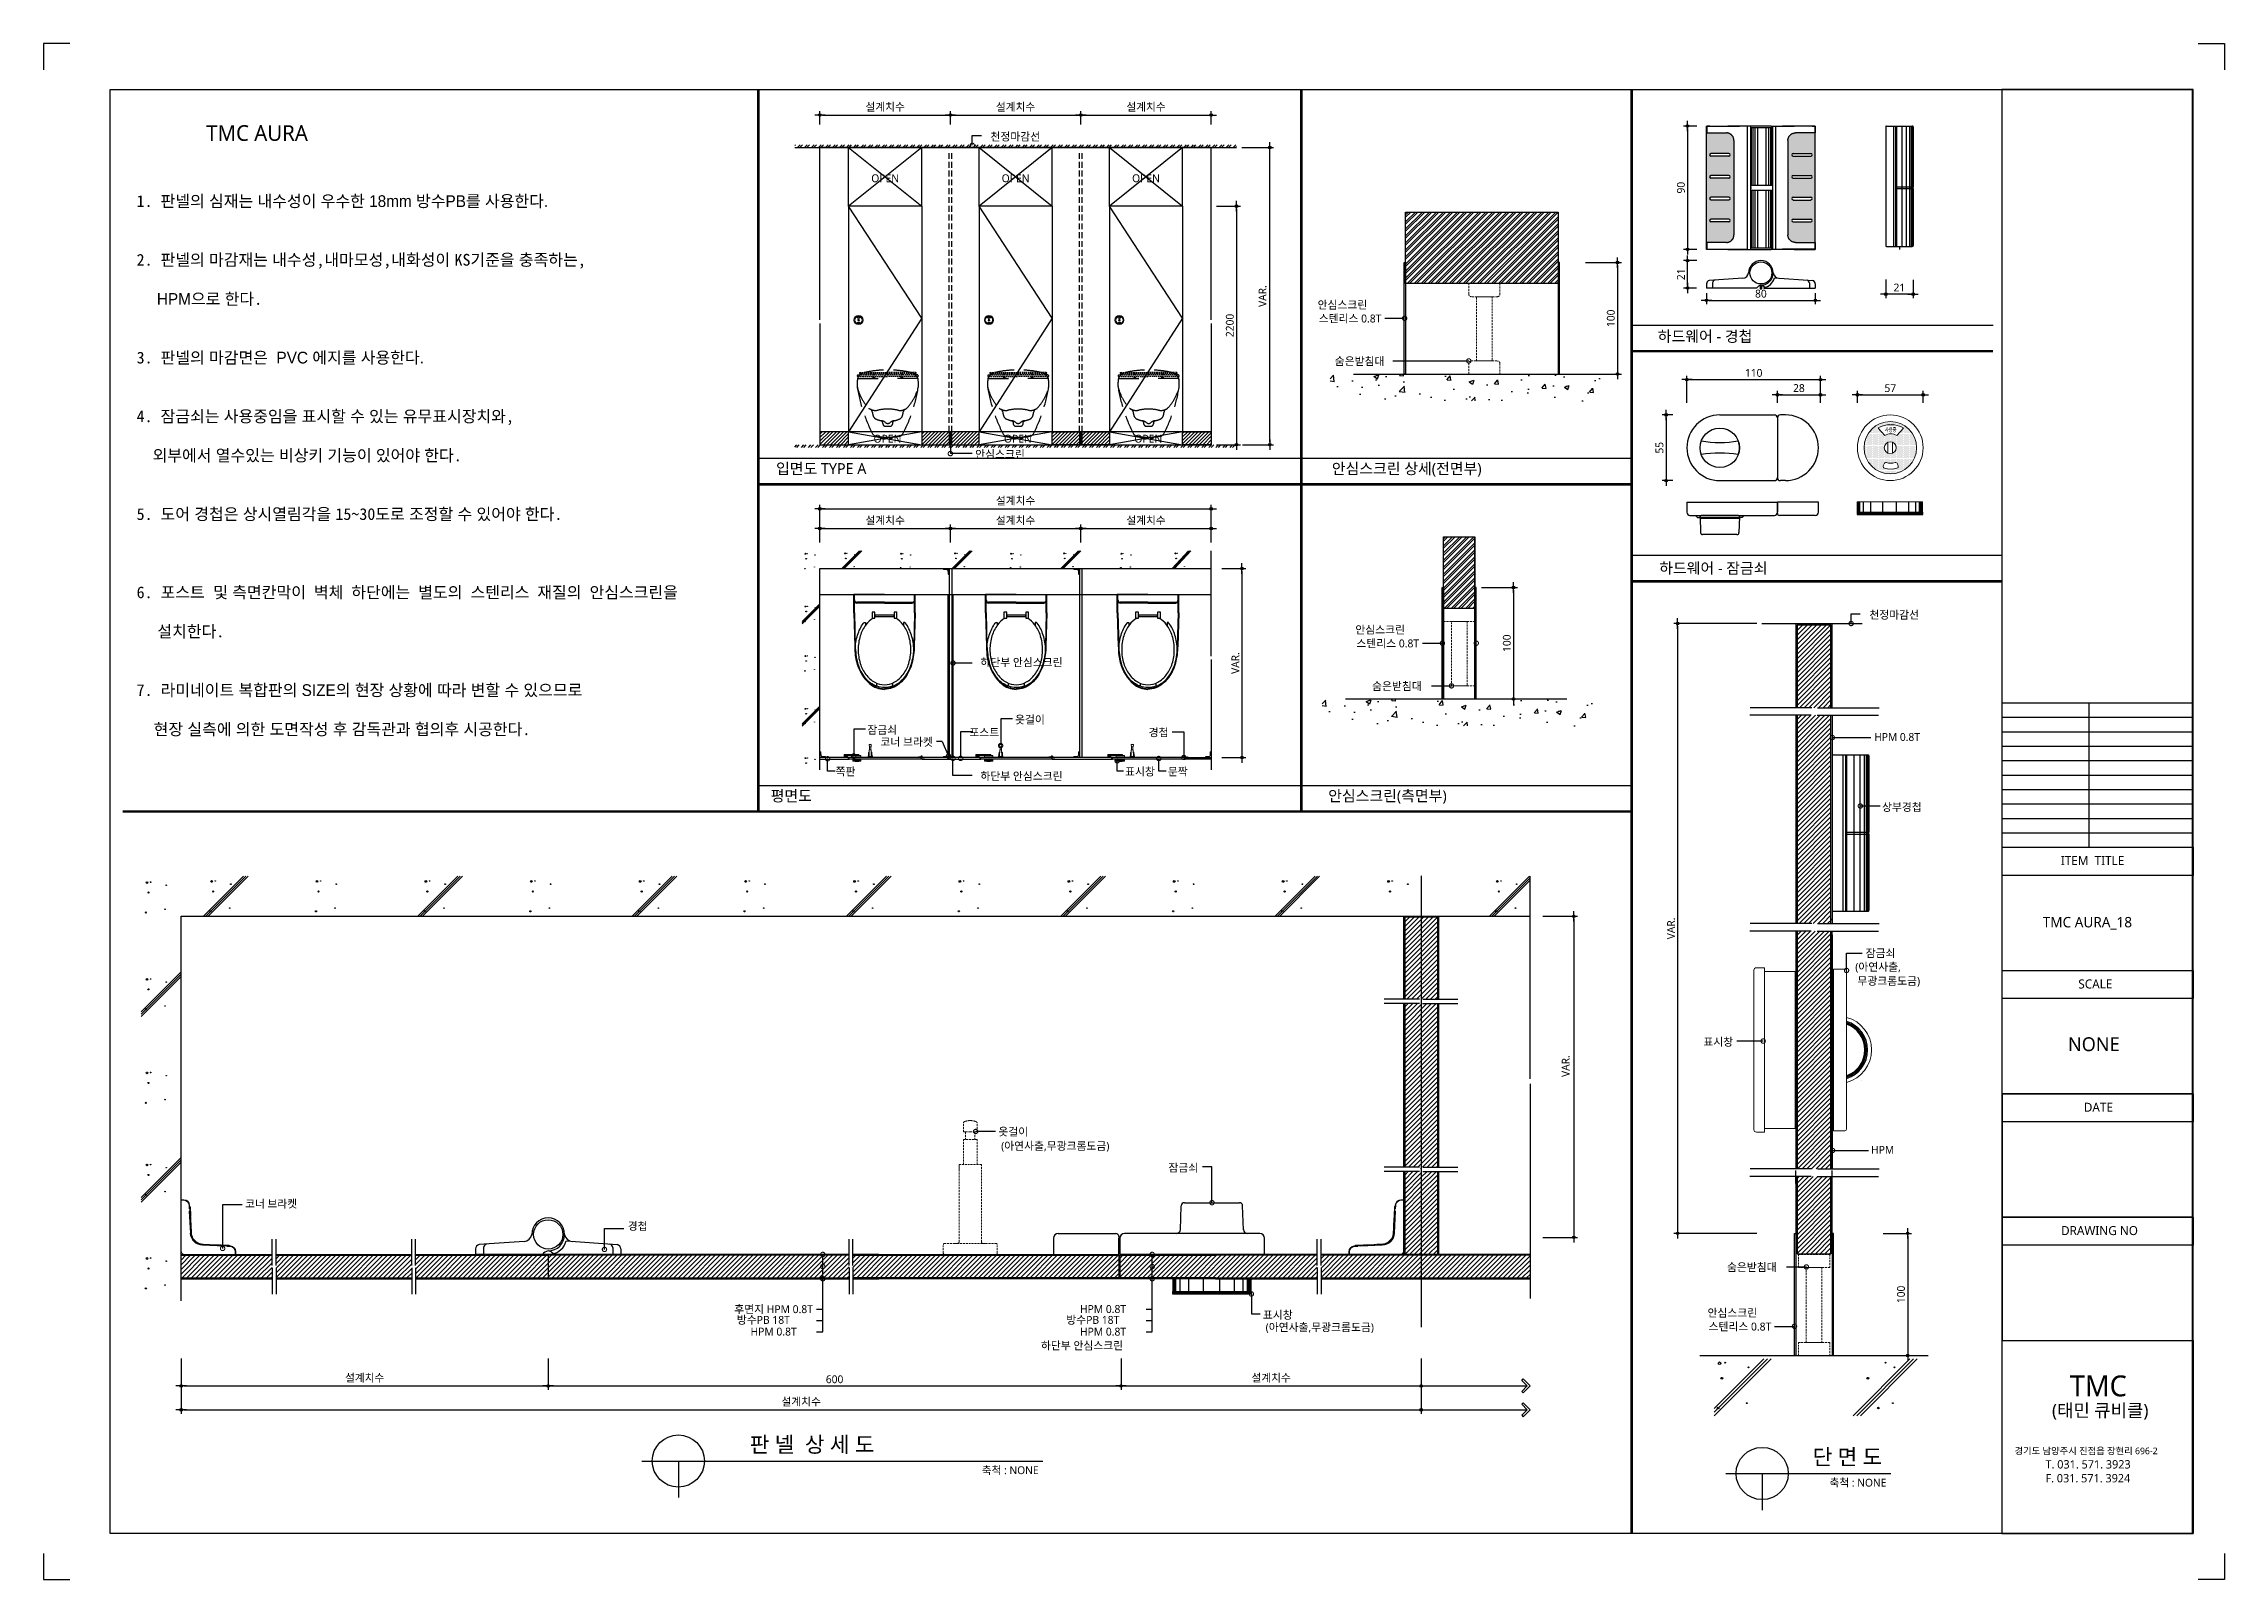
# Model space of a CAD drawing. Extents: x -256 to 8104, y -176 to 5714.
import ezdxf
from ezdxf.enums import TextEntityAlignment as Align

# ---------------------------------------------------------------- set-up
doc = ezdxf.new("R2010")
doc.units = 0
doc.header["$LTSCALE"] = 30
doc.linetypes.add('CEN', pattern=[62, 60, -1, 0, -1])
doc.linetypes.add('HIDDEN', pattern=[0.375, 0.25, -0.125])
doc.layers.get('0').update_dxf_attribs({"linetype": 'CONTINUOUS'})
doc.layers.get('DEFPOINTS').update_dxf_attribs({"linetype": 'CONTINUOUS'})
for name, color, linetype in [('02---제품선', 4, 'CONTINUOUS'), ('0_toilet', 6, 'CONTINUOUS'), ('C', 2, 'CONTINUOUS'), ('curior-0Line', 252, 'CONTINUOUS'), ('DIM', 7, 'CONTINUOUS'), ('HAT', 8, 'CONTINUOUS'), ('HID', 9, 'HIDDEN'), ('jac text', 7, 'CONTINUOUS'), ('TIT', 3, 'CONTINUOUS'), ('경첩', 4, 'CONTINUOUS'), ('문자', 3, 'CONTINUOUS'), ('부자재', 4, 'CONTINUOUS'), ('옷걸이', 4, 'CONTINUOUS'), ('잠금쇠(회전형)', 4, 'CONTINUOUS'), ('중심선', 1, 'CEN'), ('치수', 1, 'CONTINUOUS'), ('판넬', 2, 'CONTINUOUS'), ('해치', 8, 'CONTINUOUS')]:
    doc.layers.add(name, color=color, linetype=linetype)
doc.styles.add('HDW', font='gulim.ttc')
doc.styles.add('돋움', font='malgun.ttf')
doc.dimstyles.new('10', dxfattribs={"dimscale": 10, "dimtxt": 3, "dimasz": 1, "dimexe": 1.5, "dimexo": 2, "dimgap": 1, "dimtad": 1, "dimdec": 0, "dimlunit": 6, "dimtxsty": '돋움', "dimblk": 'DIMDOT', "dimcen": -1, "dimdle": 1.5, "dimclrt": 3, "dimazin": 3, "dimtfac": 1, "dimtdec": 0, "dimtix": 1, "dimtmove": 2, "dimatfit": 3, "dimldrblk": 'DIMDOT', "dimarcsym": 0})
pattern_1 = [(45, (169999.996, 0), (-8.980256, 8.980256), [])]
pattern_2 = [(45, (169939.411, 92.074), (-8.980256, 8.980256), [])]

# ---------------------------------------------------------------- blocks, each defined once
blk = doc.blocks.new('DIMDOT')
at = {"linetype": 'Continuous'}
blk.add_line((-2, 0), (2, 0), dxfattribs=at)
for radius in [0.5, 0.25]:
    blk.add_circle((0, 0), radius, dxfattribs=at)
blk = doc.blocks.new('*D503')
at = {"layer": 'DEFPOINTS', "color": 0}
for p in [(181541.7, 5615.9), (181041.7, 5559.6), (181541.7, 5559.6)]:
    blk.add_point(p, dxfattribs=at)
at = {"layer": 'DIM', "color": 0, "lineweight": -2, "ltscale": 10}
for p, q in [((181041.7, 5579.6), (181041.7, 5630.9)), ((181051.7, 5615.9), (181531.7, 5615.9)), ((181541.7, 5579.6), (181541.7, 5630.9))]:
    blk.add_line(p, q, dxfattribs=at)
at = {"layer": 'DIM', "color": 0, "lineweight": -2, "xscale": 10, "yscale": 10, "zscale": 10, "rotation": 180}
blk.add_blockref('DIMDOT', (181041.7, 5615.9), dxfattribs=at)
at = {"layer": 'DIM', "color": 0, "lineweight": -2, "xscale": 10, "yscale": 10, "zscale": 10}
blk.add_blockref('DIMDOT', (181541.7, 5615.9), dxfattribs=at)
at = {"layer": 'DIM', "color": 3, "insert": (181291.7, 5645.6), "char_height": 30, "attachment_point": 5, "style": '돋움'}
blk.add_mtext('설계치수', dxfattribs=at)
blk = doc.blocks.new('*D504')
at = {"layer": 'DEFPOINTS', "color": 0}
for p in [(182041.7, 5615.9), (181541.7, 5559.6), (182041.7, 5559.6)]:
    blk.add_point(p, dxfattribs=at)
at = {"layer": 'DIM', "color": 0, "lineweight": -2, "ltscale": 10}
for p, q in [((181541.7, 5579.6), (181541.7, 5630.9)), ((181551.7, 5615.9), (182031.7, 5615.9)), ((182041.7, 5579.6), (182041.7, 5630.9))]:
    blk.add_line(p, q, dxfattribs=at)
at = {"layer": 'DIM', "color": 0, "lineweight": -2, "xscale": 10, "yscale": 10, "zscale": 10, "rotation": 180}
blk.add_blockref('DIMDOT', (181541.7, 5615.9), dxfattribs=at)
at = {"layer": 'DIM', "color": 0, "lineweight": -2, "xscale": 10, "yscale": 10, "zscale": 10}
blk.add_blockref('DIMDOT', (182041.7, 5615.9), dxfattribs=at)
at = {"layer": 'DIM', "color": 3, "insert": (181791.7, 5645.6), "char_height": 30, "attachment_point": 5, "style": '돋움'}
blk.add_mtext('설계치수', dxfattribs=at)
blk = doc.blocks.new('*D505')
at = {"layer": 'DEFPOINTS', "color": 0}
for p in [(182541.7, 5615.9), (182041.7, 5559.6), (182541.7, 5559.6)]:
    blk.add_point(p, dxfattribs=at)
at = {"layer": 'DIM', "color": 0, "lineweight": -2, "ltscale": 10}
for p, q in [((182041.7, 5579.6), (182041.7, 5630.9)), ((182051.7, 5615.9), (182531.7, 5615.9)), ((182541.7, 5579.6), (182541.7, 5630.9))]:
    blk.add_line(p, q, dxfattribs=at)
at = {"layer": 'DIM', "color": 0, "lineweight": -2, "xscale": 10, "yscale": 10, "zscale": 10, "rotation": 180}
blk.add_blockref('DIMDOT', (182041.7, 5615.9), dxfattribs=at)
at = {"layer": 'DIM', "color": 0, "lineweight": -2, "xscale": 10, "yscale": 10, "zscale": 10}
blk.add_blockref('DIMDOT', (182541.7, 5615.9), dxfattribs=at)
at = {"layer": 'DIM', "color": 3, "insert": (182291.7, 5645.6), "char_height": 30, "attachment_point": 5, "style": '돋움'}
blk.add_mtext('설계치수', dxfattribs=at)
blk = doc.blocks.new('*D506')
at = {"layer": 'DEFPOINTS', "color": 0}
for p in [(182541.7, 5266.7), (182541.7, 4351.7), (182638.6, 4351.7)]:
    blk.add_point(p, dxfattribs=at)
at = {"layer": 'DIM', "color": 0, "lineweight": -2, "ltscale": 10}
for p, q in [((182561.7, 5266.7), (182653.6, 5266.7)), ((182638.6, 5256.7), (182638.6, 4361.7)), ((182561.7, 4351.7), (182653.6, 4351.7))]:
    blk.add_line(p, q, dxfattribs=at)
at = {"layer": 'DIM', "color": 0, "lineweight": -2, "xscale": 10, "yscale": 10, "zscale": 10}
for p, rotation in [((182638.6, 5266.7), 90), ((182638.6, 4351.7), 270)]:
    blk.add_blockref('DIMDOT', p, dxfattribs=dict(at, rotation=rotation))
at = {"layer": 'DIM', "color": 3, "insert": (182613.1, 4809.2), "char_height": 30, "attachment_point": 5, "rotation": 90, "style": '돋움'}
blk.add_mtext('2200', dxfattribs=at)
blk = doc.blocks.new('*D507')
at = {"layer": 'DEFPOINTS', "color": 0}
for p in [(182562.7, 3876.8), (182562.7, 3151.8), (182659.6, 3151.8)]:
    blk.add_point(p, dxfattribs=at)
at = {"layer": 'DIM', "color": 0, "lineweight": -2, "ltscale": 10}
for p, q in [((182582.7, 3876.8), (182674.6, 3876.8)), ((182659.6, 3866.8), (182659.6, 3161.8)), ((182582.7, 3151.8), (182674.6, 3151.8))]:
    blk.add_line(p, q, dxfattribs=at)
at = {"layer": 'DIM', "color": 0, "lineweight": -2, "xscale": 10, "yscale": 10, "zscale": 10}
for p, rotation in [((182659.6, 3876.8), 90), ((182659.6, 3151.8), 270)]:
    blk.add_blockref('DIMDOT', p, dxfattribs=dict(at, rotation=rotation))
at = {"layer": 'DIM', "color": 3, "insert": (182634.4, 3514.3), "char_height": 30, "attachment_point": 5, "rotation": 90, "style": '돋움'}
blk.add_mtext('VAR.', dxfattribs=at)
blk = doc.blocks.new('_DOTSMALL')
at = {"color": 0, "linetype": 'ByBlock', "const_width": 0.5}
blk.add_lwpolyline([(-0.0625, 0, 1), (0.0625, 0, 1)], format="xyb", close=True, dxfattribs=at)
blk = doc.blocks.new('A$C63EC304E')
at = {"layer": '치수', "color": 1, "xscale": 2.5, "yscale": 2.5, "zscale": 2.5, "rotation": 234.3098741996962}
blk.add_blockref('_DOTSMALL', (0.31, 0.31), dxfattribs=at)
blk = doc.blocks.new('A$C2BC9653E')
at = {"layer": '치수', "xscale": 0.3333333333333333, "yscale": 0.3333333333333333, "zscale": 0.3333333333333333}
blk.add_blockref('A$C63EC304E', (0, 0), dxfattribs=at)
blk = doc.blocks.new('A$C7FC71301')
at = {"layer": '치수', "rotation": 180}
blk.add_blockref('A$C2BC9653E', (0.21, 0.21), dxfattribs=at)
blk = doc.blocks.new('A$C4A20372B')
at = {"layer": '치수'}
blk.add_blockref('A$C7FC71301', (0, 0), dxfattribs=at)
blk = doc.blocks.new('A$C566469F5')
at = {"layer": '치수'}
blk.add_blockref('A$C4A20372B', (0, 0), dxfattribs=at)
blk = doc.blocks.new('A$C7E317CD4')
at = {"layer": '해치', "xscale": 2, "yscale": 2, "zscale": 2}
blk.add_blockref('A$C566469F5', (0, 0), dxfattribs=at)
blk = doc.blocks.new('A$C601D7F27')
at = {"layer": '치수'}
blk.add_blockref('A$C7E317CD4', (0, 0), dxfattribs=at)
blk = doc.blocks.new('A$C38802C08')
at = {"layer": '치수'}
blk.add_blockref('A$C601D7F27', (0, 0), dxfattribs=at)
blk = doc.blocks.new('*D508')
at = {"layer": 'DEFPOINTS', "color": 0}
for p in [(182541.7, 4030.4), (182041.7, 3957.3), (182541.7, 3957.3)]:
    blk.add_point(p, dxfattribs=at)
at = {"layer": 'DIM', "color": 0, "lineweight": -2, "ltscale": 10}
for p, q in [((182041.7, 3977.3), (182041.7, 4045.4)), ((182051.7, 4030.4), (182531.7, 4030.4)), ((182541.7, 3977.3), (182541.7, 4045.4))]:
    blk.add_line(p, q, dxfattribs=at)
at = {"layer": 'DIM', "color": 0, "lineweight": -2, "xscale": 10, "yscale": 10, "zscale": 10, "rotation": 180}
blk.add_blockref('DIMDOT', (182041.7, 4030.4), dxfattribs=at)
at = {"layer": 'DIM', "color": 0, "lineweight": -2, "xscale": 10, "yscale": 10, "zscale": 10}
blk.add_blockref('DIMDOT', (182541.7, 4030.4), dxfattribs=at)
at = {"layer": 'DIM', "color": 3, "insert": (182291.7, 4060), "char_height": 30, "attachment_point": 5, "style": '돋움'}
blk.add_mtext('설계치수', dxfattribs=at)
blk = doc.blocks.new('*D509')
at = {"layer": 'DEFPOINTS', "color": 0}
for p in [(182541.7, 4105.7), (181041.7, 3957.3), (182541.7, 3957.3)]:
    blk.add_point(p, dxfattribs=at)
at = {"layer": 'DIM', "color": 0, "lineweight": -2, "ltscale": 10}
for p, q in [((181041.7, 3977.3), (181041.7, 4120.7)), ((181051.7, 4105.7), (182531.7, 4105.7)), ((182541.7, 3977.3), (182541.7, 4120.7))]:
    blk.add_line(p, q, dxfattribs=at)
at = {"layer": 'DIM', "color": 0, "lineweight": -2, "xscale": 10, "yscale": 10, "zscale": 10, "rotation": 180}
blk.add_blockref('DIMDOT', (181041.7, 4105.7), dxfattribs=at)
at = {"layer": 'DIM', "color": 0, "lineweight": -2, "xscale": 10, "yscale": 10, "zscale": 10}
blk.add_blockref('DIMDOT', (182541.7, 4105.7), dxfattribs=at)
at = {"layer": 'DIM', "color": 3, "insert": (181791.7, 4135.4), "char_height": 30, "attachment_point": 5, "style": '돋움'}
blk.add_mtext('설계치수', dxfattribs=at)
blk = doc.blocks.new('*D510')
at = {"layer": 'DEFPOINTS', "color": 0}
for p in [(182041.7, 4030.4), (181541.7, 3957.3), (182041.7, 3957.3)]:
    blk.add_point(p, dxfattribs=at)
at = {"layer": 'DIM', "color": 0, "lineweight": -2, "ltscale": 10}
for p, q in [((181541.7, 3977.3), (181541.7, 4045.4)), ((181551.7, 4030.4), (182031.7, 4030.4)), ((182041.7, 3977.3), (182041.7, 4045.4))]:
    blk.add_line(p, q, dxfattribs=at)
at = {"layer": 'DIM', "color": 0, "lineweight": -2, "xscale": 10, "yscale": 10, "zscale": 10, "rotation": 180}
blk.add_blockref('DIMDOT', (181541.7, 4030.4), dxfattribs=at)
at = {"layer": 'DIM', "color": 0, "lineweight": -2, "xscale": 10, "yscale": 10, "zscale": 10}
blk.add_blockref('DIMDOT', (182041.7, 4030.4), dxfattribs=at)
at = {"layer": 'DIM', "color": 3, "insert": (181791.7, 4060), "char_height": 30, "attachment_point": 5, "style": '돋움'}
blk.add_mtext('설계치수', dxfattribs=at)
blk = doc.blocks.new('*D511')
at = {"layer": 'DEFPOINTS', "color": 0}
for p in [(181541.7, 4030.4), (181041.7, 3957.3), (181541.7, 3957.3)]:
    blk.add_point(p, dxfattribs=at)
at = {"layer": 'DIM', "color": 0, "lineweight": -2, "ltscale": 10}
for p, q in [((181041.7, 3977.3), (181041.7, 4045.4)), ((181051.7, 4030.4), (181531.7, 4030.4)), ((181541.7, 3977.3), (181541.7, 4045.4))]:
    blk.add_line(p, q, dxfattribs=at)
at = {"layer": 'DIM', "color": 0, "lineweight": -2, "xscale": 10, "yscale": 10, "zscale": 10, "rotation": 180}
blk.add_blockref('DIMDOT', (181041.7, 4030.4), dxfattribs=at)
at = {"layer": 'DIM', "color": 0, "lineweight": -2, "xscale": 10, "yscale": 10, "zscale": 10}
blk.add_blockref('DIMDOT', (181541.7, 4030.4), dxfattribs=at)
at = {"layer": 'DIM', "color": 3, "insert": (181291.7, 4060), "char_height": 30, "attachment_point": 5, "style": '돋움'}
blk.add_mtext('설계치수', dxfattribs=at)
blk = doc.blocks.new('*D512')
at = {"layer": 'DEFPOINTS', "color": 0}
for p in [(184877.2, 4601.3), (184365.2, 4492.7), (184877.2, 4492.7)]:
    blk.add_point(p, dxfattribs=at)
at = {"layer": 'DIM', "color": 0, "lineweight": -2, "ltscale": 10}
for p, q in [((184365.2, 4512.7), (184365.2, 4616.3)), ((184375.2, 4601.3), (184867.2, 4601.3)), ((184877.2, 4512.7), (184877.2, 4616.3))]:
    blk.add_line(p, q, dxfattribs=at)
at = {"layer": 'DIM', "color": 0, "lineweight": -2, "xscale": 10, "yscale": 10, "zscale": 10, "rotation": 180}
blk.add_blockref('DIMDOT', (184365.2, 4601.3), dxfattribs=at)
at = {"layer": 'DIM', "color": 0, "lineweight": -2, "xscale": 10, "yscale": 10, "zscale": 10}
blk.add_blockref('DIMDOT', (184877.2, 4601.3), dxfattribs=at)
at = {"layer": 'DIM', "color": 3, "insert": (184621.2, 4626.9), "char_height": 30, "attachment_point": 5, "style": '돋움'}
blk.add_mtext('110', dxfattribs=at)
blk = doc.blocks.new('*D513')
at = {"layer": 'DEFPOINTS', "color": 0}
for p in [(184877.2, 4543.3), (184712.1, 4492.7), (184877.2, 4492.7)]:
    blk.add_point(p, dxfattribs=at)
at = {"layer": 'DIM', "color": 0, "lineweight": -2, "ltscale": 10}
for p, q in [((184712.1, 4512.7), (184712.1, 4558.3)), ((184722.1, 4543.3), (184867.2, 4543.3)), ((184877.2, 4512.7), (184877.2, 4558.3))]:
    blk.add_line(p, q, dxfattribs=at)
at = {"layer": 'DIM', "color": 0, "lineweight": -2, "xscale": 10, "yscale": 10, "zscale": 10, "rotation": 180}
blk.add_blockref('DIMDOT', (184712.1, 4543.3), dxfattribs=at)
at = {"layer": 'DIM', "color": 0, "lineweight": -2, "xscale": 10, "yscale": 10, "zscale": 10}
blk.add_blockref('DIMDOT', (184877.2, 4543.3), dxfattribs=at)
at = {"layer": 'DIM', "color": 3, "insert": (184794.7, 4568.8), "char_height": 30, "attachment_point": 5, "style": '돋움'}
blk.add_mtext('28', dxfattribs=at)
blk = doc.blocks.new('*D514')
at = {"layer": 'DEFPOINTS', "color": 0}
for p in [(185270.9, 4543.3), (185018.9, 4492.7), (185270.9, 4492.7)]:
    blk.add_point(p, dxfattribs=at)
at = {"layer": 'DIM', "color": 0, "lineweight": -2, "ltscale": 10}
for p, q in [((185018.9, 4512.7), (185018.9, 4558.3)), ((185028.9, 4543.3), (185260.9, 4543.3)), ((185270.9, 4512.7), (185270.9, 4558.3))]:
    blk.add_line(p, q, dxfattribs=at)
at = {"layer": 'DIM', "color": 0, "lineweight": -2, "xscale": 10, "yscale": 10, "zscale": 10, "rotation": 180}
blk.add_blockref('DIMDOT', (185018.9, 4543.3), dxfattribs=at)
at = {"layer": 'DIM', "color": 0, "lineweight": -2, "xscale": 10, "yscale": 10, "zscale": 10}
blk.add_blockref('DIMDOT', (185270.9, 4543.3), dxfattribs=at)
at = {"layer": 'DIM', "color": 3, "insert": (185144.9, 4568.6), "char_height": 30, "attachment_point": 5, "style": '돋움'}
blk.add_mtext('57', dxfattribs=at)
blk = doc.blocks.new('*D515')
at = {"layer": 'DEFPOINTS', "color": 0}
for p in [(184422.8, 5574), (184367.8, 5100.9), (184422.8, 5100.9)]:
    blk.add_point(p, dxfattribs=at)
at = {"layer": 'DIM', "color": 0, "lineweight": -2, "ltscale": 10}
for p, q in [((184402.8, 5574), (184352.8, 5574)), ((184367.8, 5564), (184367.8, 5110.9)), ((184402.8, 5100.9), (184352.8, 5100.9))]:
    blk.add_line(p, q, dxfattribs=at)
at = {"layer": 'DIM', "color": 0, "lineweight": -2, "xscale": 10, "yscale": 10, "zscale": 10}
for p, rotation in [((184367.8, 5574), 90), ((184367.8, 5100.9), 270)]:
    blk.add_blockref('DIMDOT', p, dxfattribs=dict(at, rotation=rotation))
at = {"layer": 'DIM', "color": 3, "insert": (184342.3, 5337.5), "char_height": 30, "attachment_point": 5, "rotation": 90, "style": '돋움'}
blk.add_mtext('90', dxfattribs=at)
blk = doc.blocks.new('*D516')
at = {"layer": 'DEFPOINTS', "color": 0}
for p in [(184440.4, 4952.7), (184857.5, 4952.7), (184857.5, 4905.3)]:
    blk.add_point(p, dxfattribs=at)
at = {"layer": 'DIM', "color": 0, "lineweight": -2, "ltscale": 10}
for p, q in [((184440.4, 4932.7), (184440.4, 4890.3)), ((184857.5, 4932.7), (184857.5, 4890.3)), ((184450.4, 4905.3), (184847.5, 4905.3))]:
    blk.add_line(p, q, dxfattribs=at)
at = {"layer": 'DIM', "color": 0, "lineweight": -2, "xscale": 10, "yscale": 10, "zscale": 10, "rotation": 180}
blk.add_blockref('DIMDOT', (184440.4, 4905.3), dxfattribs=at)
at = {"layer": 'DIM', "color": 0, "lineweight": -2, "xscale": 10, "yscale": 10, "zscale": 10}
blk.add_blockref('DIMDOT', (184857.5, 4905.3), dxfattribs=at)
at = {"layer": 'DIM', "color": 3, "insert": (184648.9, 4930.8), "char_height": 30, "attachment_point": 5, "style": '돋움'}
blk.add_mtext('80', dxfattribs=at)
blk = doc.blocks.new('*D517')
at = {"layer": 'DEFPOINTS', "color": 0}
for p in [(184367.8, 5057.7), (184422.8, 5057.7), (184422.1, 4952.7)]:
    blk.add_point(p, dxfattribs=at)
at = {"layer": 'DIM', "color": 0, "lineweight": -2, "ltscale": 10}
for p, q in [((184402.8, 5057.7), (184352.8, 5057.7)), ((184367.8, 4962.7), (184367.8, 5047.7)), ((184402.1, 4952.7), (184352.8, 4952.7))]:
    blk.add_line(p, q, dxfattribs=at)
at = {"layer": 'DIM', "color": 0, "lineweight": -2, "xscale": 10, "yscale": 10, "zscale": 10}
for p, rotation in [((184367.8, 5057.7), 90), ((184367.8, 4952.7), 270)]:
    blk.add_blockref('DIMDOT', p, dxfattribs=dict(at, rotation=rotation))
at = {"layer": 'DIM', "color": 3, "insert": (184342.5, 5005.2), "char_height": 30, "attachment_point": 5, "rotation": 90, "style": '돋움'}
blk.add_mtext('21', dxfattribs=at)
blk = doc.blocks.new('*D518')
at = {"layer": 'DEFPOINTS', "color": 0}
for p in [(185127.3, 5004.9), (185232.3, 5004.1), (185127.3, 4929.2)]:
    blk.add_point(p, dxfattribs=at)
at = {"layer": 'DIM', "color": 0, "lineweight": -2, "ltscale": 10}
for p, q in [((185127.3, 4984.9), (185127.3, 4914.2)), ((185232.3, 4984.1), (185232.3, 4914.2)), ((185222.3, 4929.2), (185137.3, 4929.2))]:
    blk.add_line(p, q, dxfattribs=at)
at = {"layer": 'DIM', "color": 0, "lineweight": -2, "xscale": 10, "yscale": 10, "zscale": 10, "rotation": 180}
blk.add_blockref('DIMDOT', (185127.3, 4929.2), dxfattribs=at)
at = {"layer": 'DIM', "color": 0, "lineweight": -2, "xscale": 10, "yscale": 10, "zscale": 10}
blk.add_blockref('DIMDOT', (185232.3, 4929.2), dxfattribs=at)
at = {"layer": 'DIM', "color": 3, "insert": (185179.8, 4954.5), "char_height": 30, "attachment_point": 5, "style": '돋움'}
blk.add_mtext('21', dxfattribs=at)
blk = doc.blocks.new('A$C10E41893')
at = {"layer": '부자재'}
for p, q in [((6, 0), (6, 196)), ((123, 196), (6, 196)), ((123, 192), (6, 192)), ((55, 0), (55, 177)), ((61, 0), (61, 177)), ((6, 0), (6, -196)), ((55, 0), (55, -177)), ((61, 0), (61, -177)), ((123, -192), (6, -192)), ((123, -196), (6, -196))]:
    blk.add_line(p, q, dxfattribs=at)
for points in [[(123, 196, -0.012538), (123, 196), (335, 190, -0.055395), (445, 175, -0.154276), (577, 93, -0.179504), (612, 0, -0.179504)], [(123, 192, -0.012538), (123, 192), (335, 187, -0.055395), (444, 172, -0.154276), (574, 91, -0.179504), (608, 0, -0.179504)], [(157, -72, 0.089162), (200, -119, 0.085733), (270, -155, 0.075373), (359, -168, 0.075373), (447, -155, 0.085733), (517, -119, 0.106084), (567, -62, 0.126931), (583, 0, 0.126931), (567, 62, 0.106084), (517, 119, 0.085733), (447, 155, 0.075373), (359, 168, 0.075373), (270, 155, 0.085733), (200, 119, 0.089162), (157, 72)], [(572, 51), (589, 51), (589, 60, 0.021185), (583, 71, 0.106084), (528, 134, 0.085733), (453, 172, 0.075373), (359, 187, 0.075373), (265, 172, 0.085733), (189, 134, 0.007337), (184, 130), (184, 122), (205, 122)], [(123, -196, 0.012538), (123, -196), (335, -190, 0.055395), (445, -175, 0.154276), (577, -93, 0.179504), (612, 0, 0.179504)], [(123, -192, 0.012538), (123, -192), (335, -187, 0.055395), (444, -172, 0.154276), (574, -91, 0.179504), (608, 0, 0.179504)], [(589, -51, 0.090214), (598, 0, 0.090214), (589, 51, 0.106084)], [(572, -51), (589, -51), (589, -60, -0.021185), (583, -71, -0.106084), (528, -134, -0.085733), (453, -172, -0.075373), (359, -187, -0.075373), (265, -172, -0.085733), (189, -134, -0.007337), (184, -130), (184, -122), (205, -122)]]:
    blk.add_lwpolyline(points, format="xyb", dxfattribs=at)
blk.add_lwpolyline([(138, -61), (119, -61), (119, -79), (157, -79), (157, -61), (138, -61), (147, -61), (147, 61), (138, 61), (157, 61), (157, 79), (119, 79), (119, 61), (138, 61), (138, -61), (119, -61)], dxfattribs=at)
for centre, start, end in [((40, 177), 0, 90), ((46, 177), 0, 90), ((40, -177), 270, 0), ((46, -177), 270, 0)]:
    blk.add_arc(centre, 15, start, end, dxfattribs=at)
blk = doc.blocks.new('A$C460A2A32')
at = {"color": 0}
for p, q in [((3, 20), (0, 16)), ((3, 20), (9, 20)), ((4, 10), (162, 10)), ((9, 20), (162, 20)), ((13, 32), (11, 30)), ((13, 32), (162, 32)), ((13, 27), (162, 27)), ((312, 32), (162, 32)), ((312, 27), (162, 27)), ((316, 20), (162, 20)), ((321, 10), (162, 10)), ((312, 32), (313, 30)), ((322, 20), (316, 20)), ((322, 20), (324, 16))]:
    blk.add_line(p, q, dxfattribs=at)
for centre, radius, start, end in [((4, 14), 4, 150.0107, 270), ((13, 29), 2, 135, 270), ((109, 28), 26, 182.6717, 198.4118), ((109, 10), 26, 180, 202.6199), ((107, 28), 23, 183.0205, 200.9186), ((107, 10), 23, 180, 205.7715), ((69, 10), 23, 334.2285, 0), ((69, 28), 23, 339.0814, 356.9795), ((67, 10), 26, 337.3801, 0), ((67, 28), 26, 341.5882, 357.3283), ((257, 10), 26, 180, 202.6199), ((257, 28), 26, 182.6717, 198.4118), ((256, 28), 23, 183.0205, 200.9186), ((256, 10), 23, 180, 205.7715), ((217, 10), 23, 334.2285, 0), ((217, 28), 23, 339.0814, 356.9795), ((216, 28), 26, 341.5882, 357.3283), ((216, 10), 26, 337.3801, 0), ((312, 29), 2, 270, 45), ((321, 14), 4, 270, 29.9893)]:
    blk.add_arc(centre, radius, start, end, dxfattribs=at)
blk = doc.blocks.new('*D519')
at = {"layer": 'DEFPOINTS', "color": 0}
for p in [(184330.8, 4466.1), (184285.2, 4214.1), (184330.8, 4214.1)]:
    blk.add_point(p, dxfattribs=at)
at = {"layer": 'DIM', "color": 0, "lineweight": -2, "ltscale": 10}
for p, q in [((184310.8, 4466.1), (184270.2, 4466.1)), ((184285.2, 4456.1), (184285.2, 4224.1)), ((184310.8, 4214.1), (184270.2, 4214.1))]:
    blk.add_line(p, q, dxfattribs=at)
at = {"layer": 'DIM', "color": 0, "lineweight": -2, "xscale": 10, "yscale": 10, "zscale": 10}
for p, rotation in [((184285.2, 4466.1), 90), ((184285.2, 4214.1), 270)]:
    blk.add_blockref('DIMDOT', p, dxfattribs=dict(at, rotation=rotation))
at = {"layer": 'DIM', "color": 3, "insert": (184259.9, 4340.1), "char_height": 30, "attachment_point": 5, "rotation": 90, "style": '돋움'}
blk.add_mtext('55', dxfattribs=at)
blk = doc.blocks.new('*D520')
at = {"layer": 'DEFPOINTS', "color": 0}
for p in [(184653.8, 3666.1), (184329.7, 1327.1), (184653.8, 1327.1)]:
    blk.add_point(p, dxfattribs=at)
at = {"layer": 'DIM', "color": 0, "lineweight": -2, "ltscale": 10}
for p, q in [((184633.8, 3666.1), (184314.7, 3666.1)), ((184329.7, 3656.1), (184329.7, 1337.1)), ((184633.8, 1327.1), (184314.7, 1327.1))]:
    blk.add_line(p, q, dxfattribs=at)
at = {"layer": 'DIM', "color": 0, "lineweight": -2, "xscale": 10, "yscale": 10, "zscale": 10}
for p, rotation in [((184329.7, 3666.1), 90), ((184329.7, 1327.1), 270)]:
    blk.add_blockref('DIMDOT', p, dxfattribs=dict(at, rotation=rotation))
at = {"layer": 'DIM', "color": 3, "insert": (184304.5, 2496.6), "char_height": 30, "attachment_point": 5, "rotation": 90, "style": '돋움'}
blk.add_mtext('VAR.', dxfattribs=at)
blk = doc.blocks.new('A$C13EB2441')
for p, q in [((0.84, 7.37), (0.84, 14.11)), ((0.84, 6.74), (0.84, 0))]:
    blk.add_line(p, q)
blk = doc.blocks.new('*D521')
at = {"layer": 'DEFPOINTS', "color": 0}
for p in [(185097.3, 1327.2), (185097.3, 858.9), (185211.6, 858.9)]:
    blk.add_point(p, dxfattribs=at)
at = {"layer": 'DIM', "color": 0, "lineweight": -2, "ltscale": 10}
for p, q in [((185117.3, 1327.2), (185226.6, 1327.2)), ((185211.6, 1317.2), (185211.6, 868.9)), ((185117.3, 858.9), (185226.6, 858.9))]:
    blk.add_line(p, q, dxfattribs=at)
at = {"layer": 'DIM', "color": 0, "lineweight": -2, "xscale": 10, "yscale": 10, "zscale": 10}
for p, rotation in [((185211.6, 1327.2), 90), ((185211.6, 858.9), 270)]:
    blk.add_blockref('DIMDOT', p, dxfattribs=dict(at, rotation=rotation))
at = {"layer": 'DIM', "color": 3, "insert": (185186, 1093), "char_height": 30, "attachment_point": 5, "rotation": 90, "style": '돋움'}
blk.add_mtext('100', dxfattribs=at)
blk = doc.blocks.new('*D522')
at = {"layer": 'DEFPOINTS', "color": 0}
for p in [(183557.6, 3804.2), (183557.6, 3376.7), (183700.6, 3376.7)]:
    blk.add_point(p, dxfattribs=at)
at = {"layer": 'DIM', "color": 0, "lineweight": -2, "ltscale": 10}
for p, q in [((183577.6, 3804.2), (183715.6, 3804.2)), ((183700.6, 3794.2), (183700.6, 3386.7)), ((183577.6, 3376.7), (183715.6, 3376.7))]:
    blk.add_line(p, q, dxfattribs=at)
at = {"layer": 'DIM', "color": 0, "lineweight": -2, "xscale": 10, "yscale": 10, "zscale": 10}
for p, rotation in [((183700.6, 3804.2), 90), ((183700.6, 3376.7), 270)]:
    blk.add_blockref('DIMDOT', p, dxfattribs=dict(at, rotation=rotation))
at = {"layer": 'DIM', "color": 3, "insert": (183675, 3590.5), "char_height": 30, "attachment_point": 5, "rotation": 90, "style": '돋움'}
blk.add_mtext('100', dxfattribs=at)
blk = doc.blocks.new('*D523')
at = {"layer": 'DEFPOINTS', "color": 0}
for p in [(182638.6, 5491.5), (182766, 5491.5), (182641.1, 4351.7)]:
    blk.add_point(p, dxfattribs=at)
at = {"layer": 'DIM', "color": 0, "lineweight": -2, "ltscale": 10}
for p, q in [((182658.6, 5491.5), (182781, 5491.5)), ((182766, 4361.7), (182766, 5481.5)), ((182661.1, 4351.7), (182781, 4351.7))]:
    blk.add_line(p, q, dxfattribs=at)
at = {"layer": 'DIM', "color": 0, "lineweight": -2, "xscale": 10, "yscale": 10, "zscale": 10}
for p, rotation in [((182766, 5491.5), 90), ((182766, 4351.7), 270)]:
    blk.add_blockref('DIMDOT', p, dxfattribs=dict(at, rotation=rotation))
at = {"layer": 'DIM', "color": 3, "insert": (182738.7, 4921.6), "char_height": 30, "attachment_point": 5, "rotation": 90, "style": '돋움'}
blk.add_mtext('VAR.', dxfattribs=at)
blk = doc.blocks.new('*D524')
at = {"layer": 'DEFPOINTS', "color": 0}
for p in [(183956.3, 5050.3), (183956.3, 4622.8), (184099.2, 4622.8)]:
    blk.add_point(p, dxfattribs=at)
at = {"layer": 'DIM', "color": 0, "lineweight": -2, "ltscale": 10}
for p, q in [((183976.3, 5050.3), (184114.2, 5050.3)), ((184099.2, 5040.3), (184099.2, 4632.8)), ((183976.3, 4622.8), (184114.2, 4622.8))]:
    blk.add_line(p, q, dxfattribs=at)
at = {"layer": 'DIM', "color": 0, "lineweight": -2, "xscale": 10, "yscale": 10, "zscale": 10}
for p, rotation in [((184099.2, 5050.3), 90), ((184099.2, 4622.8), 270)]:
    blk.add_blockref('DIMDOT', p, dxfattribs=dict(at, rotation=rotation))
at = {"layer": 'DIM', "color": 3, "insert": (184073.6, 4836.6), "char_height": 30, "attachment_point": 5, "rotation": 90, "style": '돋움'}
blk.add_mtext('100', dxfattribs=at)
blk = doc.blocks.new('*D525')
at = {"layer": 'DEFPOINTS', "color": 0}
for p in [(178592.8, 867.6), (179999.9, 867.6), (179999.9, 741.9)]:
    blk.add_point(p, dxfattribs=at)
at = {"layer": 'DIM', "color": 0, "lineweight": -2, "ltscale": 10}
for p, q in [((178592.8, 847.6), (178592.8, 726.9)), ((179999.9, 847.6), (179999.9, 726.9)), ((178602.8, 741.9), (179989.9, 741.9))]:
    blk.add_line(p, q, dxfattribs=at)
at = {"layer": 'DIM', "color": 0, "lineweight": -2, "xscale": 10, "yscale": 10, "zscale": 10, "rotation": 180}
blk.add_blockref('DIMDOT', (178592.8, 741.9), dxfattribs=at)
at = {"layer": 'DIM', "color": 0, "lineweight": -2, "xscale": 10, "yscale": 10, "zscale": 10}
blk.add_blockref('DIMDOT', (179999.9, 741.9), dxfattribs=at)
at = {"layer": 'DIM', "color": 3, "insert": (179296.4, 771.5), "char_height": 30, "attachment_point": 5, "style": '돋움'}
blk.add_mtext('설계치수', dxfattribs=at)
blk = doc.blocks.new('*D526')
at = {"layer": 'DEFPOINTS', "color": 0}
for p in [(178592.8, 867.6), (183346.7, 867.6), (183346.7, 650.4)]:
    blk.add_point(p, dxfattribs=at)
at = {"layer": 'DIM', "color": 0, "lineweight": -2, "ltscale": 10}
for p, q in [((178592.8, 847.6), (178592.8, 635.4)), ((183346.7, 847.6), (183346.7, 635.4)), ((178602.8, 650.4), (183336.7, 650.4))]:
    blk.add_line(p, q, dxfattribs=at)
at = {"layer": 'DIM', "color": 0, "lineweight": -2, "xscale": 10, "yscale": 10, "zscale": 10, "rotation": 180}
blk.add_blockref('DIMDOT', (178592.8, 650.4), dxfattribs=at)
at = {"layer": 'DIM', "color": 0, "lineweight": -2, "xscale": 10, "yscale": 10, "zscale": 10}
blk.add_blockref('DIMDOT', (183346.7, 650.4), dxfattribs=at)
at = {"layer": 'DIM', "color": 3, "insert": (180969.8, 680.1), "char_height": 30, "attachment_point": 5, "style": '돋움'}
blk.add_mtext('설계치수', dxfattribs=at)
blk = doc.blocks.new('*D527')
at = {"layer": 'DEFPOINTS', "color": 0}
for p in [(182195.9, 867.6), (183346.7, 867.6), (183346.7, 741.9)]:
    blk.add_point(p, dxfattribs=at)
at = {"layer": 'DIM', "color": 0, "lineweight": -2, "ltscale": 10}
for p, q in [((182195.9, 847.6), (182195.9, 726.9)), ((183346.7, 847.6), (183346.7, 726.9)), ((182205.9, 741.9), (183336.7, 741.9))]:
    blk.add_line(p, q, dxfattribs=at)
at = {"layer": 'DIM', "color": 0, "lineweight": -2, "xscale": 10, "yscale": 10, "zscale": 10, "rotation": 180}
blk.add_blockref('DIMDOT', (182195.9, 741.9), dxfattribs=at)
at = {"layer": 'DIM', "color": 0, "lineweight": -2, "xscale": 10, "yscale": 10, "zscale": 10}
blk.add_blockref('DIMDOT', (183346.7, 741.9), dxfattribs=at)
at = {"layer": 'DIM', "color": 3, "insert": (182771.3, 771.5), "char_height": 30, "attachment_point": 5, "style": '돋움'}
blk.add_mtext('설계치수', dxfattribs=at)
blk = doc.blocks.new('*D528')
at = {"layer": 'DEFPOINTS', "color": 0}
for p in [(179999.9, 867.6), (182195.9, 867.6), (182195.9, 741.9)]:
    blk.add_point(p, dxfattribs=at)
at = {"layer": 'DIM', "color": 0, "lineweight": -2, "ltscale": 10}
for p, q in [((179999.9, 847.6), (179999.9, 726.9)), ((182195.9, 847.6), (182195.9, 726.9)), ((180009.9, 741.9), (182185.9, 741.9))]:
    blk.add_line(p, q, dxfattribs=at)
at = {"layer": 'DIM', "color": 0, "lineweight": -2, "xscale": 10, "yscale": 10, "zscale": 10, "rotation": 180}
blk.add_blockref('DIMDOT', (179999.9, 741.9), dxfattribs=at)
at = {"layer": 'DIM', "color": 0, "lineweight": -2, "xscale": 10, "yscale": 10, "zscale": 10}
blk.add_blockref('DIMDOT', (182195.9, 741.9), dxfattribs=at)
at = {"layer": 'DIM', "color": 3, "insert": (181097.9, 767.4), "char_height": 30, "attachment_point": 5, "style": '돋움'}
blk.add_mtext('600', dxfattribs=at)
blk = doc.blocks.new('A$C06B31977')
for p, q in [((1.26, 11.06), (1.26, 21.17)), ((1.26, 10.11), (1.26, 0))]:
    blk.add_line(p, q)
blk = doc.blocks.new('*D529')
at = {"layer": 'DEFPOINTS', "color": 0}
for p in [(183793.5, 2543.2), (183793.5, 1311.9), (183931.4, 1311.9)]:
    blk.add_point(p, dxfattribs=at)
at = {"layer": 'DIM', "color": 0, "lineweight": -2, "ltscale": 10}
for p, q in [((183813.5, 2543.2), (183946.4, 2543.2)), ((183931.4, 2533.2), (183931.4, 1321.9)), ((183813.5, 1311.9), (183946.4, 1311.9))]:
    blk.add_line(p, q, dxfattribs=at)
at = {"layer": 'DIM', "color": 0, "lineweight": -2, "xscale": 10, "yscale": 10, "zscale": 10}
for p, rotation in [((183931.4, 2543.2), 90), ((183931.4, 1311.9), 270)]:
    blk.add_blockref('DIMDOT', p, dxfattribs=dict(at, rotation=rotation))
at = {"layer": 'DIM', "color": 3, "insert": (183900.6, 1968.5), "char_height": 30, "attachment_point": 5, "rotation": 90, "style": '돋움'}
blk.add_mtext('VAR.', dxfattribs=at)
blk = doc.blocks.new('AURA_18', base_point=(178321.5, 175.8))
h = blk.add_hatch()
h.set_pattern_fill('ANSI31', color=3, scale=3, angle=180)
h.set_pattern_definition([(225, (178359.996, 0), (6.735192, -6.735192), [])])
h.paths.add_polyline_path([(181151.7, 4401.7), (181041.7, 4401.7), (181041.7, 4351.7), (181151.7, 4351.7)])
h.paths.add_polyline_path([(181536.7, 4401.7), (181431.7, 4401.7), (181431.7, 4351.7), (181536.7, 4351.7)])
h.paths.add_polyline_path([(181651.7, 4401.7), (181546.7, 4401.7), (181546.7, 4351.7), (181651.7, 4351.7)])
h.paths.add_polyline_path([(182036.7, 4401.7), (181931.7, 4401.7), (181931.7, 4351.7), (182036.7, 4351.7)])
h.paths.add_polyline_path([(182151.7, 4401.7), (182046.7, 4401.7), (182046.7, 4351.7), (182151.7, 4351.7)])
h.paths.add_polyline_path([(182541.7, 4401.7), (182431.7, 4401.7), (182431.7, 4351.7), (182541.7, 4351.7)])
h = blk.add_hatch()
h.set_pattern_fill('ANSI31', color=2, style=0)
h.set_pattern_definition([(45, (178359.9965, 0), (-2.245064, 2.245064), [])])
h.paths.add_polyline_path([(181546.7, 4401.7), (181536.7, 4401.7), (181536.7, 4351.7), (181546.7, 4351.7)])
h = blk.add_hatch()
h.set_pattern_fill('ANSI31', color=2, style=0)
h.set_pattern_definition([(45, (178859.9965, 0), (-2.245064, 2.245064), [])])
h.paths.add_polyline_path([(182046.7, 4401.7), (182036.7, 4401.7), (182036.7, 4351.7), (182046.7, 4351.7)])
h = blk.add_hatch()
h.set_pattern_fill('ANSI31', color=2, style=0)
h.set_pattern_definition([(45, (181538.1628, 1839.9894), (-2.245064, 2.245064), [])])
h.paths.add_polyline_path([(183432.6, 3804.2), (183427.6, 3804.2), (183427.6, 3592.5, -1), (183427.6, 3588.4), (183427.6, 3376.7), (183432.6, 3376.7)])
h.paths.add_polyline_path([(183557.6, 3588.4, -1), (183557.6, 3592.5), (183557.6, 3804.2), (183552.6, 3804.2), (183552.6, 3376.7), (183557.6, 3376.7)])
at = {"layer": 'HAT'}
h = blk.add_hatch(dxfattribs=at)
h.set_pattern_fill('ANSI32', color=256, scale=2, style=0)
h.set_pattern_definition([(45, (169705.627, -141.476), (-13.470384, 13.470384), []), (45, (169714.607, -141.476), (-13.470384, 13.470384), [])])
h.paths.add_polyline_path([(180945, 5501.5), (182638.6, 5501.5), (182638.6, 5491.5), (180945, 5491.5)])
h = blk.add_hatch(dxfattribs=at)
h.set_pattern_fill('ANSI32', color=256, scale=2, style=0)
h.set_pattern_definition([(45, (170029.9, -8.834), (-13.470384, 13.470384), []), (45, (170038.881, -8.834), (-13.470384, 13.470384), [])])
h.paths.add_polyline_path([(183286.8, 5244.1), (183872.2, 5244.1), (183872.2, 4969.4), (183286.8, 4969.4)])
h = blk.add_hatch(dxfattribs=at)
h.set_pattern_fill('ANSI32', color=256, scale=2, style=0)
h.set_pattern_definition([(45, (169705.627, 40.504), (-13.470384, 13.470384), []), (45, (169714.607, 40.504), (-13.470384, 13.470384), [])])
h.paths.add_polyline_path([(180945, 4341.3), (182638.6, 4341.3), (182638.6, 4351.3), (180945, 4351.3)])
h = blk.add_hatch(dxfattribs=at)
h.set_pattern_fill('ANSI32', color=256, scale=2, style=0)
h.set_pattern_definition([(45, (178351.314, 0), (-13.470384, 13.470384), []), (45, (178360.294, 0), (-13.470384, 13.470384), [])])
h.paths.add_polyline_path([(183552.6, 3998), (183432.6, 3998), (183432.6, 3723.4), (183552.6, 3723.4), (183552.6, 3804.2)])
at = {"layer": 'HAT', "transparency": 33554687}
h = blk.add_hatch(dxfattribs=at)
h.set_pattern_fill('ANSI31', color=256, scale=4)
h.set_pattern_definition(pattern_1)
h.paths.add_polyline_path([(184844, 3343.1), (184866.2, 3343.1), (184917.6, 3343.1), (184917.6, 3661.1), (184787.6, 3661.1), (184787.6, 3343.1)])
at = {"layer": 'HAT'}
h = blk.add_hatch(dxfattribs=at)
h.set_pattern_fill('ANSI31', color=256, scale=4, style=0)
h.set_pattern_definition(pattern_1)
edge = h.paths.add_edge_path()
edge.add_line((184917.6, 3265.4), (184858.2, 3265.4))
edge.add_arc((184856.1, 3265.4), 2.08, -54.30987, 0, ccw=False)
edge.add_arc((184856.1, 3265.4), 2.08, 125.69013, 305.69013, ccw=False)
edge.add_arc((184856.1, 3265.4), 2.08, 0, 125.69013, ccw=False)
edge.add_line((184858.2, 3265.4), (184917.6, 3265.4))
edge.add_line((184917.6, 3265.4), (184917.6, 3314.1))
edge.add_line((184917.6, 3314.1), (184907.3, 3314.1))
edge.add_spline(control_points=[(184904.5, 3306.3), (184905.5, 3308.9), (184906.4, 3311.6), (184907.3, 3314.1)], knot_values=[0, 0, 0, 0, 0.152076, 0.152076, 0.152076, 0.152076], degree=3, periodic=0)
edge.add_line((184907.3, 3314.1), (184852.6, 3314.1))
edge.add_line((184852.6, 3314.1), (184852.6, 2515.6))
edge.add_line((184852.6, 2515.6), (184909.3, 2515.6))
edge.add_spline(control_points=[(184909.3, 2515.6), (184912.5, 2524.3), (184915.5, 2532.2), (184917.6, 2536)], knot_values=[0.152076, 0.152076, 0.152076, 0.152076, 0.673721, 0.673721, 0.673721, 0.673721], degree=3, periodic=0)
edge.add_spline(control_points=[(184920, 2515.6), (184920.5, 2525.6), (184921.6, 2540.9), (184918.7, 2538), (184917.6, 2536)], knot_values=[0.673721, 0.673721, 0.673721, 0.673721, 1.332503, 1.60798, 1.60798, 1.60798, 1.60798], degree=3, periodic=0)
edge.add_line((184917.6, 2536), (184917.6, 3265.4))
h.paths.add_polyline_path([(184852.6, 3314.1), (184787.6, 3314.1), (184787.6, 2515.6), (184852.6, 2515.6)])
h = blk.add_hatch(dxfattribs=at)
h.set_pattern_fill('ANSI31', color=256, scale=4, style=0)
h.set_pattern_definition(pattern_1)
h.paths.add_polyline_path([(184852.6, 2030), (184787.6, 2030), (184787.6, 1574.5), (184852.6, 1574.5), (184852.6, 1684, -0.567825), (184852.6, 1687.6)])
h.paths.add_polyline_path([(184917.6, 2030), (184852.6, 2030), (184852.6, 1687.6, -0.582142), (184855.8, 1685.8), (184917.6, 1685.8)])
edge = h.paths.add_edge_path()
edge.add_line((184917.6, 1685.8), (184855.8, 1685.8))
edge.add_arc((184853.7, 1685.8), 2.08, -54.30987, 0, ccw=False)
edge.add_arc((184853.7, 1685.8), 2.08, 239.17799, 305.69013, ccw=False)
edge.add_line((184852.6, 1684), (184852.6, 1574.5))
edge.add_line((184852.6, 1574.5), (184909.3, 1574.5))
edge.add_spline(control_points=[(184909.3, 1574.5), (184912.5, 1583.3), (184915.5, 1591.1), (184917.6, 1594.9)], knot_values=[0.152076, 0.152076, 0.152076, 0.152076, 0.673721, 0.673721, 0.673721, 0.673721], degree=3, periodic=0)
edge.add_line((184917.6, 1594.9), (184917.6, 1685.8))
h.paths.add_polyline_path([(184852.6, 2486.6), (184787.6, 2486.6), (184787.6, 2030), (184852.6, 2030)])
edge = h.paths.add_edge_path()
edge.add_line((184917.6, 2486.6), (184907.3, 2486.6))
edge.add_spline(control_points=[(184904.5, 2478.8), (184905.5, 2481.4), (184906.4, 2484), (184907.3, 2486.6)], knot_values=[0, 0, 0, 0, 0.152076, 0.152076, 0.152076, 0.152076], degree=3, periodic=0)
edge.add_line((184907.3, 2486.6), (184852.6, 2486.6))
edge.add_line((184852.6, 2486.6), (184852.6, 2030))
edge.add_line((184852.6, 2030), (184917.6, 2030))
edge.add_line((184917.6, 2030), (184917.6, 2486.6))
at = {"layer": 'HAT', "transparency": 33554687}
h = blk.add_hatch(dxfattribs=at)
h.set_pattern_fill('ANSI31', color=256, scale=4, style=0)
h.set_pattern_definition(pattern_1)
h.paths.add_polyline_path([(184842, 1545.5), (184787.6, 1545.5), (184787.6, 1248.7), (184852.6, 1248.7), (184852.6, 1545.5)])
h.paths.add_polyline_path([(184917.6, 1545.5), (184864.3, 1545.5), (184852.6, 1545.5), (184852.6, 1248.7), (184917.6, 1248.7)])
at = {"layer": '해치'}
h = blk.add_hatch(dxfattribs=at)
h.set_pattern_fill('DOTS', color=256, scale=2.628474)
h.set_pattern_definition([(0, (181478.6703, 5909.0414), (2.086351, 4.172702), [0, -4.172702])])
edge = h.paths.add_edge_path()
edge.add_line((184440.9, 5127.4), (184441, 5127.4))
edge.add_spline(control_points=[(184441, 5127.4), (184441.2, 5127.4), (184452.7, 5127.4)], knot_values=[-0.724312, -0.724312, -0.724312, 0.724312, 0.724312, 0.724312], weights=[1, 0.748956, 1], degree=2, periodic=0)
edge.add_line((184452.7, 5127.4), (184516.6, 5127.4))
edge.add_spline(control_points=[(184516.6, 5127.4), (184545.5, 5127.4), (184545.5, 5156.4)], knot_values=[-1.570796, -1.570796, -1.570796, 0, 0, 0], weights=[1, 0.707107, 1], degree=2, periodic=0)
edge.add_line((184545.5, 5156.4), (184545.5, 5518.6))
edge.add_spline(control_points=[(184545.5, 5518.6), (184545.5, 5547.5), (184516.6, 5547.5)], knot_values=[0, 0, 0, 1.570796, 1.570796, 1.570796], weights=[1, 0.707107, 1], degree=2, periodic=0)
edge.add_line((184516.6, 5547.5), (184452.7, 5547.5))
edge.add_spline(control_points=[(184452.7, 5547.5), (184441.2, 5547.5), (184441, 5547.5)], knot_values=[-0.724312, -0.724312, -0.724312, 0.724312, 0.724312, 0.724312], weights=[1, 0.748956, 1], degree=2, periodic=0)
edge.add_line((184440.9, 5547.5), (184440.9, 5127.4))
h.paths.add_polyline_path([(184525.8, 5468.7, -0.414214), (184531.1, 5463.5, -0.414214), (184525.8, 5458.2), (184457.5, 5458.2, -0.414214), (184452.2, 5463.5, -0.414214), (184457.5, 5468.7)], flags=16)
h.paths.add_polyline_path([(184525.8, 5384.7, -0.414214), (184531.1, 5379.5, -0.414214), (184525.8, 5374.2), (184457.5, 5374.2, -0.414214), (184452.2, 5379.5, -0.414214), (184457.5, 5384.7)], flags=16)
h.paths.add_polyline_path([(184525.8, 5300.7, -0.414214), (184531.1, 5295.5, -0.414214), (184525.8, 5290.2), (184457.5, 5290.2, -0.414214), (184452.2, 5295.5, -0.414214), (184457.5, 5300.7)], flags=16)
h.paths.add_polyline_path([(184525.8, 5216.7, -0.414214), (184531.1, 5211.4, -0.414214), (184525.8, 5206.2), (184457.5, 5206.2, -0.414214), (184452.2, 5211.4, -0.414214), (184457.5, 5216.7)], flags=16)
h = blk.add_hatch(dxfattribs=at)
h.set_pattern_fill('DOTS', color=256, scale=2.628474)
h.set_pattern_definition([(0, (181004.053, 5909.0414), (2.086351, 4.1727023), [0, -4.1727023])])
edge = h.paths.add_edge_path()
edge.add_spline(control_points=[(184752.3, 5518.6), (184752.3, 5547.5), (184781.3, 5547.5)], knot_values=[0, 0, 0, 1.570796, 1.570796, 1.570796], weights=[1, 0.707107, 1], degree=2, periodic=0)
edge.add_line((184781.3, 5547.5), (184845.2, 5547.5))
edge.add_spline(control_points=[(184845.2, 5547.5), (184856.7, 5547.5), (184856.9, 5547.5)], knot_values=[-0.724312, -0.724312, -0.724312, 0.724312, 0.724312, 0.724312], weights=[1, 0.748956, 1], degree=2, periodic=0)
edge.add_line((184857, 5547.5), (184857, 5127.4))
edge.add_line((184857, 5127.4), (184856.9, 5127.4))
edge.add_spline(control_points=[(184856.9, 5127.4), (184856.7, 5127.4), (184845.2, 5127.4)], knot_values=[-0.724312, -0.724312, -0.724312, 0.724312, 0.724312, 0.724312], weights=[1, 0.748956, 1], degree=2, periodic=0)
edge.add_line((184845.2, 5127.4), (184781.3, 5127.4))
edge.add_spline(control_points=[(184781.3, 5127.4), (184752.3, 5127.4), (184752.3, 5156.4)], knot_values=[-1.570796, -1.570796, -1.570796, 0, 0, 0], weights=[1, 0.707107, 1], degree=2, periodic=0)
edge.add_line((184752.3, 5156.4), (184752.3, 5518.6))
h.paths.add_polyline_path([(184772.1, 5468.7, 0.414214), (184766.8, 5463.5, 0.414214), (184772.1, 5458.2), (184840.4, 5458.2, 0.414214), (184845.7, 5463.5, 0.414214), (184840.4, 5468.7)], flags=16)
h.paths.add_polyline_path([(184772.1, 5384.7, 0.414214), (184766.8, 5379.5, 0.414214), (184772.1, 5374.2), (184840.4, 5374.2, 0.414214), (184845.7, 5379.5, 0.414214), (184840.4, 5384.7)], flags=16)
h.paths.add_polyline_path([(184772.1, 5300.7, 0.414214), (184766.8, 5295.5, 0.414214), (184772.1, 5290.2), (184840.4, 5290.2, 0.414214), (184845.7, 5295.5, 0.414214), (184840.4, 5300.7)], flags=16)
h.paths.add_polyline_path([(184772.1, 5216.7, 0.414214), (184766.8, 5211.4, 0.414214), (184772.1, 5206.2), (184840.4, 5206.2, 0.414214), (184845.7, 5211.4, 0.414214), (184840.4, 5216.7)], flags=16)
h = blk.add_hatch(dxfattribs=at)
h.set_pattern_fill('AR-CONC', color=256, style=0)
h.set_pattern_definition([(50, (181568.07, 3086.07), (182.185, -15.939), [19.05, -209.55]), (355, (181568.07, 3086.07), (-35.243, 191.057), [15.24, -167.64]), (100.451, (181583.25, 3084.74), (146.943, 175.117), [16.19, -178.09]), (46.184, (181568.07, 3136.87), (271.079, -42.042), [28.575, -314.325]), (96.636, (181590.66, 3133.37), (237.404, 247.426), [24.285, -267.135]), (351.184, (181568.07, 3136.87), (237.405, 247.425), [22.86, -251.46]), (21, (181593.47, 3124.17), (151.615, -102.2655), [19.05, -209.55]), (326, (181593.47, 3124.17), (61.802, 184.188), [15.24, -167.64]), (71.4514, (181606.1, 3115.65), (213.416, 81.923), [16.19, -178.09]), (37.5, (181568.07, 3086.07), (3.0886, 84.555), [0, -165.608, 0, -170.18, 0, -168.275]), (7.5, (181568.07, 3086.07), (66.8197, 100.1806), [0, -97.028, 0, -161.798, 0, -64.135]), (327.5, (181511.425, 3086.07), (135.5906, -5.7287), [0, -63.5, 0, -198.12, 0, -262.89]), (317.5, (181486.03, 3086.07), (148.129, 25.4265), [0, -82.55, 0, -131.572, 0, -186.69])])
h.paths.add_polyline_path([(184047.6, 4519.8), (184047.6, 4622.8), (182997.5, 4622.8), (182997.5, 4519.8)])
h = blk.add_hatch(dxfattribs=at)
h.set_pattern_fill('DOTS', color=256, scale=2.628474)
h.set_pattern_definition([(0, (179450.865, 882.764), (2.086351, 4.1727023), [0, -4.1727023])])
h.paths.add_polyline_path([(185245.5, 4340.1, 1), (185044.2, 4340.1, 1)])
h.paths.add_polyline_path([(185121.9, 4340.1, -1), (185167.8, 4340.1, -1)], flags=16)
h.paths.add_polyline_path([(185169.6, 4387.4, 0.250537), (185123.7, 4387.4), (185097.9, 4415.8, -0.258173), (185195.4, 4415.8)], flags=16)
h.paths.add_polyline_path([(185172.3, 4278.7), (185175.1, 4270.5, -0.437988), (185170.3, 4261.5, -0.127495), (185123.1, 4261.5, -0.437988), (185118.2, 4270.5), (185121, 4278.7, -0.407197), (185129.8, 4283, 0.156299), (185163.6, 4283, -0.407197)], flags=16)
h.paths.add_polyline_path([(185119.7, 4395.2), (185173.1, 4395.2), (185173.1, 4422.7), (185119.7, 4422.7)], flags=8)
h = blk.add_hatch(dxfattribs=at)
h.set_pattern_fill('AR-CONC', color=256, style=0)
h.set_pattern_definition([(50, (181538.16, 1839.99), (182.185, -15.939), [19.05, -209.55]), (355, (181538.16, 1839.99), (-35.243, 191.057), [15.24, -167.64]), (100.451, (181553.34, 1838.66), (146.943, 175.117), [16.19, -178.09]), (46.184, (181538.16, 1890.8), (271.079, -42.042), [28.575, -314.325]), (96.636, (181560.75, 1887.29), (237.404, 247.426), [24.285, -267.135]), (351.184, (181538.16, 1890.8), (237.405, 247.425), [22.86, -251.46]), (21, (181563.56, 1878.09), (151.615, -102.2655), [19.05, -209.55]), (326, (181563.56, 1878.09), (61.802, 184.188), [15.24, -167.64]), (71.4514, (181576.2, 1869.57), (213.416, 81.923), [16.19, -178.09]), (37.5, (181538.16, 1839.99), (3.0886, 84.555), [0, -165.608, 0, -170.18, 0, -168.275]), (7.5, (181538.16, 1839.99), (66.8197, 100.1806), [0, -97.028, 0, -161.798, 0, -64.135]), (327.5, (181481.52, 1839.99), (135.5906, -5.7287), [0, -63.5, 0, -198.12, 0, -262.89]), (317.5, (181456.12, 1839.99), (148.129, 25.4265), [0, -82.55, 0, -131.572, 0, -186.69])])
h.paths.add_polyline_path([(184017.7, 3273.7), (184017.7, 3376.7), (182967.6, 3376.7), (182967.6, 3273.7)])
h = blk.add_hatch(dxfattribs=at)
h.set_pattern_fill('ANSI31', color=256, scale=4, style=0)
h.set_pattern_definition([(45, (-92963.669, -55904.538), (-8.9802561, 8.9802561), [])])
edge = h.paths.add_edge_path()
edge.add_line((183346.7, 2539.9), (183284.3, 2539.9))
edge.add_line((183284.3, 2539.9), (183283.4, 2539))
edge.add_line((183283.4, 2539), (183283.4, 2438.6))
edge.add_line((183283.4, 2438.6), (183326.3, 2438.6))
edge.add_line((183326.3, 2438.6), (183326.3, 2397.1))
edge.add_line((183326.3, 2397.1), (183283.4, 2397.1))
edge.add_line((183283.4, 2397.1), (183283.4, 2225.4))
edge.add_line((183283.4, 2225.4), (183340, 2225.4))
edge.add_spline(control_points=[(183340, 2225.4), (183342.7, 2233), (183348.8, 2248.4), (183344.9, 2217.5), (183346.4, 2215), (183346.7, 2214.9)], knot_values=[0.456227, 0.456227, 0.456227, 0.456227, 2.847595, 6.178025, 6.737145, 6.737145, 6.737145, 6.737145], degree=3, periodic=0)
edge.add_spline(control_points=[(183346.4, 2215.1), (183346.5, 2218.2), (183346.5, 2220.9), (183346, 2221.3), (183345.9, 2221.3)], knot_values=[0.891967, 0.891967, 0.891967, 0.891967, 1.280656, 1.337888, 1.337888, 1.337888, 1.337888], degree=3, periodic=0)
edge.add_line((183346.7, 2214.9), (183346.7, 2539.9))
edge = h.paths.add_edge_path()
edge.add_line((183410.1, 2539.9), (183346.7, 2539.9))
edge.add_line((183346.7, 2539.9), (183346.7, 2214.9))
edge.add_spline(control_points=[(183346.7, 2214.9), (183347.9, 2214.7), (183350.1, 2219.1), (183352.8, 2225.4)], knot_values=[6.737145, 6.737145, 6.737145, 6.737145, 8.913909, 8.913909, 8.913909, 8.913909], degree=3, periodic=0)
edge.add_spline(control_points=[(183352.8, 2225.4), (183354.8, 2230.2), (183357.1, 2236.1), (183359.5, 2242.1)], knot_values=[8.913909, 8.913909, 8.913909, 8.913909, 10.573873, 10.573873, 10.573873, 10.573873], degree=3, periodic=0)
edge.add_line((183352.8, 2225.4), (183410.1, 2225.4))
edge.add_line((183410.1, 2225.4), (183410.1, 2397.1))
edge.add_line((183410.1, 2397.1), (183367.2, 2397.1))
edge.add_line((183367.2, 2397.1), (183367.2, 2438.6))
edge.add_line((183367.2, 2438.6), (183410.1, 2438.6))
edge.add_line((183410.1, 2438.6), (183410.1, 2539.9))
h.paths.add_polyline_path([(183410.1, 2438.6), (183367.2, 2438.6), (183367.2, 2397.1), (183410.1, 2397.1)], flags=16)
h.paths.add_polyline_path([(183326.3, 2438.6), (183283.4, 2438.6), (183283.4, 2397.1), (183326.3, 2397.1)], flags=16)
h = blk.add_hatch(dxfattribs=at)
h.set_pattern_fill('ANSI31', color=256, scale=4, style=0)
h.set_pattern_definition([(45, (183346.735, 1894.911), (-8.98026, 8.98026), [])])
h.paths.add_polyline_path([(183410.1, 2208.3), (183283.4, 2208.3), (183283.4, 1581.6), (183410.1, 1581.6)])
at = {"layer": '해치', "transparency": 33554687}
h = blk.add_hatch(dxfattribs=at)
h.set_pattern_fill('ANSI31', color=256, scale=4)
h.set_pattern_definition(pattern_2)
edge = h.paths.add_edge_path()
edge.add_spline(control_points=[(183346.7, 1554), (183346.4, 1554.1), (183345.4, 1555.8), (183346.2, 1565.7), (183346.4, 1571.3)], knot_values=[1.337888, 1.337888, 1.337888, 1.337888, 1.524261, 2.245715, 2.245715, 2.245715, 2.245715], degree=3, periodic=0)
edge.add_spline(control_points=[(183346.7, 1571.1), (183346.4, 1571.2), (183344.9, 1573.7), (183348.8, 1604.6), (183342.7, 1589.2), (183340, 1581.6)], knot_values=[0.152076, 0.152076, 0.152076, 0.152076, 0.338449, 1.448592, 2.245715, 2.245715, 2.245715, 2.245715], degree=3, periodic=0)
edge.add_spline(control_points=[(183346.4, 1571.3), (183346.5, 1574.4), (183346.5, 1577.1), (183346, 1577.5), (183345.9, 1577.5)], knot_values=[0.891967, 0.891967, 0.891967, 0.891967, 1.280656, 1.337888, 1.337888, 1.337888, 1.337888], degree=3, periodic=0)
edge.add_spline(control_points=[(183345.9, 1577.5), (183344.9, 1577.6), (183342.5, 1571.5), (183340, 1564.5)], knot_values=[0.152076, 0.152076, 0.152076, 0.152076, 0.891967, 0.891967, 0.891967, 0.891967], degree=3, periodic=0)
edge.add_spline(control_points=[(183338.4, 1560), (183338.9, 1561.5), (183339.4, 1563), (183340, 1564.5)], knot_values=[0, 0, 0, 0, 0.152076, 0.152076, 0.152076, 0.152076], degree=3, periodic=0)
edge.add_line((183340, 1564.5), (183283.4, 1564.5))
edge.add_line((183283.4, 1564.5), (183283.4, 1392))
edge.add_line((183283.4, 1392), (183328.1, 1392))
edge.add_line((183328.1, 1392), (183328.1, 1350.5))
edge.add_line((183328.1, 1350.5), (183283.4, 1350.5))
edge.add_line((183283.4, 1350.5), (183283.4, 1246.2))
edge.add_line((183283.4, 1246.2), (183346.7, 1246.2))
edge.add_line((183346.7, 1246.2), (183346.7, 1554))
h.paths.add_polyline_path([(183410.1, 1392), (183365.3, 1392), (183365.3, 1350.5), (183410.1, 1350.5)])
h.paths.add_polyline_path([(183328.1, 1392), (183283.4, 1392), (183283.4, 1350.5), (183328.1, 1350.5)], flags=16)
h = blk.add_hatch(dxfattribs=at)
h.set_pattern_fill('ANSI31', color=256, scale=4)
h.set_pattern_definition(pattern_2)
h.paths.add_polyline_path([(183410.1, 1503.5), (183346.7, 1503.5), (183346.7, 1246.2), (183410.1, 1246.2), (183410.1, 1350.5), (183365.3, 1350.5), (183365.3, 1392), (183410.1, 1392)])
edge = h.paths.add_edge_path()
edge.add_line((183410.1, 1564.5), (183352.8, 1564.5))
edge.add_spline(control_points=[(183352.8, 1564.5), (183350.1, 1558.1), (183347.9, 1553.8), (183346.7, 1554)], knot_values=[2.245715, 2.245715, 2.245715, 2.245715, 2.971303, 2.971303, 2.971303, 2.971303], degree=3, periodic=0)
edge.add_line((183346.7, 1554), (183346.7, 1503.5))
edge.add_line((183346.7, 1503.5), (183410.1, 1503.5))
edge.add_line((183410.1, 1503.5), (183410.1, 1564.5))
h = blk.add_hatch(dxfattribs=at)
h.set_pattern_fill('ANSI31', color=256, scale=4, style=0)
h.set_pattern_definition(pattern_2)
h.paths.add_polyline_path([(178941.8, 1194.6), (178941.8, 1204.1), (178941.8, 1242.9), (178592.8, 1242.9), (178592.8, 1156.2), (178941.8, 1156.2)])
h.paths.add_polyline_path([(178956.5, 1194.6), (178956.5, 1204.1), (178956.5, 1242.9), (179476.9, 1242.9), (179476.9, 1194.6), (179476.9, 1156.2), (178956.5, 1156.2)])
at = {"layer": '해치'}
h = blk.add_hatch(dxfattribs=at)
h.set_pattern_fill('ANSI31', color=256, scale=4)
h.set_pattern_definition(pattern_2)
h.paths.add_polyline_path([(179999.9, 1156.2), (179999.9, 1242.9), (179491.5, 1242.9), (179491.5, 1156.2)])
at = {"layer": '해치', "transparency": 33554687}
h = blk.add_hatch(dxfattribs=at)
h.set_pattern_fill('ANSI31', color=256, scale=4)
h.set_pattern_definition(pattern_2)
h.paths.add_polyline_path([(179999.9, 1242.9), (179999.9, 1156.2), (181052.9, 1156.2), (181052.9, 1197.5, -0.610943), (181051.2, 1200.8, -0.241509), (181052.9, 1201.6), (181052.9, 1242.9)])
h = blk.add_hatch(dxfattribs=at)
h.set_pattern_fill('ANSI31', color=256, scale=4)
h.set_pattern_definition(pattern_2)
h.paths.add_polyline_path([(181153.6, 1242.9), (181052.9, 1242.9), (181052.9, 1201.6, -0.610943), (181054.6, 1198.3, -0.241509), (181052.9, 1197.5), (181052.9, 1156.2), (181153.6, 1156.2)])
h = blk.add_hatch(dxfattribs=at)
h.set_pattern_fill('ANSI31', color=256, scale=4)
h.set_pattern_definition(pattern_2)
h.paths.add_polyline_path([(182187.9, 1156.2), (182187.9, 1242.9), (181267.8, 1242.9), (181168.2, 1242.9), (181168.2, 1204.1), (181168.2, 1194.6), (181168.2, 1156.2), (181267.8, 1156.2)])
h = blk.add_hatch(dxfattribs=at)
h.set_pattern_fill('ANSI31', color=256, scale=4, style=0)
h.set_pattern_definition(pattern_2)
h.paths.add_polyline_path([(182962.8, 1194.6), (182962.8, 1204.1), (182962.8, 1242.9), (183346.7, 1242.9), (183346.7, 1156.2), (182962.8, 1156.2)])
edge = h.paths.add_edge_path()
edge.add_line((182948.2, 1194.6), (182948.2, 1204.1))
edge.add_line((182948.2, 1204.1), (182948.2, 1242.9))
edge.add_line((182948.2, 1242.9), (182315.7, 1242.9))
edge.add_line((182315.7, 1242.9), (182315.7, 1201.6))
edge.add_arc((182315.7, 1199.6), 2.08, -35.69013, 90, ccw=False)
edge.add_arc((182315.7, 1199.6), 2.08, 270, 324.30987, ccw=False)
edge.add_line((182315.7, 1197.5), (182315.7, 1156.2))
edge.add_line((182315.7, 1156.2), (182948.2, 1156.2))
edge.add_line((182948.2, 1156.2), (182948.2, 1194.6))
h.paths.add_polyline_path([(182190.9, 1242.9), (182190.9, 1156.2), (182315.7, 1156.2), (182315.7, 1197.5, -0.610943), (182314, 1200.8, -0.241509), (182315.7, 1201.6), (182315.7, 1242.9)])
h.paths.add_polyline_path([(183764.4, 1242.9), (183346.7, 1242.9), (183346.7, 1156.2), (183764.4, 1156.2)])
at = {"color": 2}
for p, q in [((178065.6, 5890), (178065.6, 5790)), ((178065.6, 5890), (178065.6, 5790)), ((178065.6, 5890), (178065.6, 5790)), ((178065.6, 5890), (178065.6, 5790)), ((178065.6, 5890), (178065.6, 5790)), ((178065.6, 5890), (178065.6, 5790)), ((178065.6, 5890), (178065.6, 5790)), ((178165.6, 5890), (178065.6, 5890)), ((178065.6, 5890), (178065.6, 5790)), ((186325.6, 5890), (186425.6, 5890)), ((186325.6, 5890), (186425.6, 5890)), ((186325.6, 5890), (186425.6, 5890)), ((186425.6, 5890), (186425.6, 5790)), ((186425.6, 5890), (186425.6, 5790)), ((186425.6, 5890), (186425.6, 5790)), ((180945, 5491.5), (182638.6, 5491.5)), ((185179.8, 5112.5), (185179.8, 5100.9)), ((183086.8, 4622.8), (183976.3, 4622.8)), ((181431.7, 4401.7), (181431.7, 4351.7)), ((181536.7, 4401.7), (181536.7, 4351.7)), ((182036.7, 4401.7), (182036.7, 4351.7)), ((182151.7, 4401.7), (182151.7, 4351.7)), ((181531.7, 3776.8), (181531.7, 3151.8)), ((181551.7, 3776.8), (181551.7, 3151.8)), ((184653, 3666.1), (185037.6, 3666.1)), ((183056.9, 3376.7), (183904.6, 3376.7)), ((179999.9, 1246.2), (179999.9, 1152.9)), ((182187.9, 1242.9), (182187.9, 1156.2)), ((182190.9, 1242.9), (182190.9, 1156.2)), ((178065.6, 100), (178065.6, 0)), ((178065.6, 100), (178065.6, 0)), ((178065.6, 100), (178065.6, 0)), ((178065.6, 100), (178065.6, 0)), ((186425.6, 100), (186425.6, 0)), ((186425.6, 100), (186425.6, 0)), ((186425.6, 100), (186425.6, 0)), ((178065.6, 0), (178165.6, 0)), ((186425.6, 0), (186325.6, 0)), ((186425.6, 0), (186325.6, 0)), ((186425.6, 0), (186325.6, 0))]:
    blk.add_line(p, q, dxfattribs=at)
for p, q in [((181041.7, 4830.4), (181041.7, 5491.5)), ((182541.7, 4830.4), (182541.7, 5491.5)), ((181041.7, 4816.6), (181041.7, 4351.7)), ((182541.7, 4816.6), (182541.7, 4351.7)), ((181041.7, 4351.7), (182541.7, 4351.7)), ((182541.7, 3541), (182541.7, 3944.6)), ((181041.7, 3105.1), (181041.7, 3876.8)), ((181041.7, 3876.8), (182541.7, 3876.8)), ((181041.7, 3776.8), (182541.7, 3776.8)), ((182541.7, 3527.6), (182541.7, 3105.1)), ((183764.4, 1919.6), (183764.4, 2696.4)), ((178592.8, 2543.2), (183764.4, 2543.2)), ((178592.8, 1068.2), (178592.8, 2543.2)), ((183340.1, 2225.4), (183205.3, 2225.4)), ((183352.8, 2225.4), (183487.6, 2225.4)), ((183764.4, 1900.6), (183764.4, 1077.3)), ((183340.1, 1581.6), (183205.3, 1581.6)), ((183352.8, 1581.6), (183487.6, 1581.6)), ((184415.4, 858.9), (185289.8, 858.9))]:
    blk.add_line(p, q)
at = {"color": 8}
for p, q in [((184153.5, 4810.5), (185538.7, 4810.5)), ((180805.6, 4299.9), (184153.5, 4299.9)), ((184153.5, 3927.8), (185573.1, 3927.8)), ((180805.6, 3045), (182768.2, 3045)), ((182768.2, 3045), (184153.5, 3045))]:
    blk.add_line(p, q, dxfattribs=at)
at = {"color": 4}
for p, q in [((181530.4, 3874.7), (181520.7, 3875.3)), ((181530.4, 3874.7), (181531.1, 3874.7)), ((181534.5, 3870.9), (181535, 3860.8)), ((182030.4, 3874.7), (182020.7, 3875.3)), ((182030.4, 3874.7), (182031.1, 3874.7)), ((182034.5, 3870.9), (182035, 3860.8))]:
    blk.add_line(p, q, dxfattribs=at)
at = {"color": 2}
for points in [[(178320.8, 5714.2), (185573.1, 5714.2), (185573.1, 175.8), (178320.8, 175.8)], [(178320.8, 5714.2), (185573.1, 5714.2), (185573.1, 175.8), (178320.8, 175.8)], [(178320.8, 5714.2), (186302.7, 5714.2), (186302.7, 175.8), (178320.8, 175.8)], [(183281.8, 5050.3), (183286.8, 5050.3), (183286.8, 4622.8), (183281.8, 4622.8)], [(183877.2, 5050.3), (183872.2, 5050.3), (183872.2, 4622.8), (183877.2, 4622.8)], [(181151.7, 4401.7), (181041.7, 4401.7), (181041.7, 4351.7), (181151.7, 4351.7)], [(181651.7, 4401.7), (181431.7, 4401.7), (181431.7, 4351.7), (181651.7, 4351.7)], [(181546.7, 4401.7), (181536.7, 4401.7), (181536.7, 4351.7), (181546.7, 4351.7)], [(181931.7, 4401.7), (182151.7, 4401.7), (182151.7, 4351.7), (181931.7, 4351.7)], [(182046.7, 4401.7), (182036.7, 4401.7), (182036.7, 4351.7), (182046.7, 4351.7)], [(182431.7, 4401.7), (182541.7, 4401.7), (182541.7, 4351.7), (182431.7, 4351.7)], [(183427.6, 3804.2), (183432.6, 3804.2), (183432.6, 3376.7), (183427.6, 3376.7)], [(183557.6, 3804.2), (183552.6, 3804.2), (183552.6, 3376.7), (183557.6, 3376.7)], [(184777.6, 1327.1), (184782.6, 1327.1), (184782.6, 858.9), (184777.6, 858.9)], [(184927.6, 1327.1), (184922.6, 1327.1), (184922.6, 858.9), (184927.6, 858.9)]]:
    blk.add_lwpolyline(points, close=True, dxfattribs=at)
at = {"color": 8, "const_width": 10}
for points in [[(180805.6, 2945), (180805.6, 5714.2)], [(182886.6, 2945), (182886.6, 5714.2)], [(184153.5, 175.8), (184153.5, 5714.2)], [(184153.5, 4710.5), (185538.7, 4710.5)], [(180805.6, 4199.9), (184153.5, 4199.9)], [(184153.5, 3827.8), (185573.1, 3827.8)], [(178368.9, 2945), (184153.5, 2945)]]:
    blk.add_lwpolyline(points, dxfattribs=at)
at = {"color": 4}
for centre, radius, start, end in [((181520.8, 3876.9), 1.61, 184.02269, 266.84997), ((181530.9, 3871.1), 3.66, 356.64811, 86.2207), ((181536.7, 3861), 1.65, 186.1664, 269.59836), ((182020.8, 3876.9), 1.61, 184.02269, 266.84997), ((182030.8, 3871.1), 3.66, 356.64811, 86.2207), ((182036.6, 3861), 1.65, 186.1664, 269.59836)]:
    blk.add_arc(centre, radius, start, end, dxfattribs=at)
at = {"layer": '02---제품선'}
for p, q in [((184491.2, 4466.1), (184700.5, 4466.1)), ((184712.1, 4454.5), (184712.1, 4225.7)), ((184712.1, 4454.5), (184712.1, 4225.7)), ((184743.2, 4466.1), (184723.8, 4466.1)), ((184491.2, 4214.1), (184700.5, 4214.1)), ((184743.2, 4214.1), (184723.8, 4214.1)), ((184365.2, 4131.1), (184712.1, 4131.1)), ((184365.2, 4131.1), (184365.2, 4092.4)), ((184712.1, 4131.1), (184712.1, 4092.4)), ((184869.2, 4131.1), (184712.1, 4131.1)), ((184712.1, 4088.5), (184712.1, 4131.1)), ((184869.2, 4092.4), (184869.2, 4131.1)), ((184376.8, 4080.7), (184398.1, 4080.7)), ((184398.1, 4080.7), (184584.2, 4080.7)), ((184405.9, 4073), (184398.1, 4080.7)), ((184405.9, 4073), (184413.6, 4073)), ((184413.6, 4073), (184568.7, 4073)), ((184415.5, 4074.9), (184417.6, 4014.5)), ((184415.6, 4073), (184415.6, 4076.8)), ((184562.9, 4080.7), (184419.4, 4080.7)), ((184562.9, 4069.1), (184419.4, 4069.1)), ((184566.8, 4074.9), (184564.7, 4014.5)), ((184566.8, 4073), (184566.8, 4076.8)), ((184576.5, 4073), (184568.7, 4073)), ((184576.5, 4073), (184584.2, 4080.7)), ((184584.2, 4080.7), (184700.5, 4080.7)), ((184857.5, 4080.7), (184719.9, 4080.7)), ((184557, 4007.1), (184425.4, 4007.1)), ((182423.6, 1341.3), (182426.7, 1432.7)), ((182439.1, 1444.7), (182649.7, 1444.7)), ((182665.3, 1341.3), (182662.1, 1432.7)), ((181936.6, 1308.2), (181936.6, 1246.2)), ((181955.2, 1326.9), (182175.5, 1326.9)), ((182187.9, 1314.5), (182187.9, 1246.2)), ((182187.9, 1246.2), (182187.9, 1308.2)), ((182190.9, 1308.2), (182190.9, 1246.2)), ((182395.6, 1326.9), (182209.5, 1326.9)), ((182408.6, 1326.9), (182395.6, 1326.9)), ((182680.3, 1326.9), (182408.6, 1326.9)), ((182727.4, 1326.9), (182680.3, 1326.9)), ((182746, 1246.2), (182746, 1308.2)), ((181936.6, 1246.2), (182187.9, 1246.2)), ((182746, 1246.2), (182190.9, 1246.2))]:
    blk.add_line(p, q, dxfattribs=at)
blk.add_circle((184491.2, 4340.1), 75.6, dxfattribs=at)
blk.add_circle((184491.2, 4340.1), 75.6, dxfattribs=at)
for centre, radius, start, end in [((184491.2, 4340.1), 126, 90, 180), ((184700.5, 4454.5), 11.6, 0, 90), ((184723.8, 4454.5), 11.6, 90, 180), ((184743.2, 4340.1), 126, 0, 90), ((184491.2, 4776.9), 416.6, 260.2031, 279.7969), ((184491.2, 4340.1), 75.6, 340.75123, 19.24877), ((184491.2, 4340.1), 126, 180, 270), ((184491.2, 3903.3), 416.6, 80.2031, 99.7969), ((184743.2, 4340.1), 126, 270, 0), ((184700.5, 4225.7), 11.6, 270, 0), ((184723.8, 4225.7), 11.6, 180, 270), ((184376.8, 4092.4), 11.6, 180, 270), ((184419.4, 4076.8), 3.88, 90, 180), ((184419.4, 4073), 3.88, 180, 270), ((184425.4, 4014.8), 7.75, 182, 270), ((184557, 4014.8), 7.75, 270, 358), ((184562.9, 4076.8), 3.88, 0, 90), ((184562.9, 4073), 3.88, 270, 0), ((184700.5, 4092.4), 11.6, 270, 0), ((184719.9, 4088.5), 7.75, 180, 270), ((184857.5, 4092.4), 11.6, 270, 0), ((182439.1, 1432.3), 12.4, 90, 178), ((182649.7, 1432.3), 12.4, 2, 90), ((182408.6, 1341.9), 15, 270, 358), ((182680.3, 1341.9), 15, 182, 270), ((181955.2, 1308.2), 18.6, 90, 180), ((182175.5, 1314.5), 12.4, 0, 90), ((182209.5, 1308.2), 18.6, 90, 180), ((182727.4, 1308.2), 18.6, 0, 90)]:
    blk.add_arc(centre, radius, start, end, dxfattribs=at)
at = {"layer": '0_toilet'}
for p, q in [((181536.7, 3876.8), (181536.7, 3151.8)), ((181546.7, 3876.8), (181546.7, 3151.8)), ((182036.7, 3876.8), (182036.7, 3151.8)), ((182046.8, 3151.8), (182046.8, 3876.8)), ((181150.6, 3151.8), (181041.7, 3151.8)), ((181041.7, 3145.8), (181153.6, 3145.8)), ((181150.6, 3148.8), (181150.6, 3151.8)), ((181150.6, 3148.8), (181154.3, 3148.8)), ((181430.2, 3151.8), (181151.3, 3151.8)), ((181151.3, 3148.8), (181151.3, 3151.8)), ((181153.6, 3145.8), (181153.6, 3148.8)), ((181154.3, 3145.8), (181154.3, 3148.8)), ((181430.2, 3145.8), (181154.3, 3145.8)), ((181430.2, 3145.8), (181430.2, 3151.8)), ((181655.6, 3151.8), (181431.7, 3151.8)), ((181431.7, 3145.8), (181431.7, 3151.8)), ((181431.7, 3145.8), (181658.6, 3145.8)), ((181655.6, 3148.8), (181655.6, 3151.8)), ((181655.6, 3148.8), (181659.4, 3148.8)), ((181930.2, 3151.8), (181656.4, 3151.8)), ((181656.4, 3148.8), (181656.4, 3151.8)), ((181658.6, 3145.8), (181658.6, 3148.8)), ((181659.4, 3145.8), (181659.4, 3148.8)), ((181930.2, 3145.8), (181659.4, 3145.8)), ((181930.2, 3145.8), (181930.2, 3151.8)), ((182160.7, 3151.8), (181931.7, 3151.8)), ((181931.7, 3145.8), (181931.7, 3151.8)), ((181931.7, 3145.8), (182163.7, 3145.8)), ((182160.7, 3148.8), (182160.7, 3151.8)), ((182160.7, 3148.8), (182164.4, 3148.8)), ((182440.3, 3151.8), (182161.4, 3151.8)), ((182161.4, 3148.8), (182161.4, 3151.8)), ((182163.7, 3145.8), (182163.7, 3148.8)), ((182164.4, 3145.8), (182164.4, 3148.8)), ((182440.3, 3145.8), (182164.4, 3145.8)), ((182440.3, 3145.8), (182440.3, 3151.8)), ((182441.8, 3151.8), (182541.7, 3151.8)), ((182441.8, 3145.8), (182441.8, 3151.8)), ((182541.7, 3145.8), (182441.8, 3145.8))]:
    blk.add_line(p, q, dxfattribs=at)
at = {"layer": 'C'}
for p, q in [((184787.6, 3661.1), (184787.6, 3343.1)), ((184787.6, 3661.1), (184917.6, 3661.1)), ((184917.6, 3343.1), (184917.6, 3661.1)), ((184787.6, 3314.1), (184787.6, 2515.6)), ((184917.6, 2515.6), (184917.6, 3314.1)), ((184787.6, 2486.6), (184787.6, 1574.5)), ((184917.6, 1574.5), (184917.6, 2486.6)), ((184787.6, 1545.5), (184787.6, 1248.7)), ((184917.6, 1248.7), (184917.6, 1545.5)), ((178592.8, 1242.9), (178941.8, 1242.9)), ((178956.5, 1242.9), (179476.9, 1242.9)), ((179491.5, 1242.9), (179999.9, 1242.9)), ((181153.6, 1242.9), (179999.9, 1242.9)), ((181168.2, 1242.9), (182187.9, 1242.9)), ((181267.8, 1242.9), (181168.2, 1242.9)), ((182190.9, 1242.9), (182557.9, 1242.9)), ((182948.2, 1242.9), (182557.9, 1242.9)), ((183764.4, 1242.9), (182962.8, 1242.9)), ((184787.6, 1248.7), (184917.6, 1248.7)), ((178592.8, 1156.2), (178941.8, 1156.2)), ((178956.5, 1156.2), (179476.9, 1156.2)), ((179491.5, 1156.2), (180016.2, 1156.2)), ((179999.9, 1156.2), (181153.6, 1156.2)), ((182187.9, 1156.2), (181168.2, 1156.2)), ((181168.2, 1156.2), (181267.8, 1156.2)), ((182557.9, 1156.2), (182190.9, 1156.2)), ((182557.9, 1156.2), (182948.2, 1156.2)), ((182962.8, 1156.2), (183764.4, 1156.2))]:
    blk.add_line(p, q, dxfattribs=at)
at = {"layer": 'curior-0Line'}
for p, q in [((185573.1, 5714.2), (185573.1, 176.6)), ((185573.5, 3361.7), (186305.6, 3361.7)), ((185905.7, 3361.7), (185905.7, 2808)), ((185573.5, 3306.3), (186305.6, 3306.3)), ((185573.5, 3251), (186305.6, 3251)), ((185573.5, 3195.6), (186305.6, 3195.6)), ((185573.5, 3140.2), (186305.6, 3140.2)), ((185573.5, 3084.8), (186305.6, 3084.8)), ((185573.5, 3029.5), (186305.6, 3029.5)), ((185573.5, 2974.1), (186305.6, 2974.1)), ((185573.5, 2918.7), (186305.6, 2918.7)), ((185573.5, 2863.3), (186305.6, 2863.3)), ((185573.5, 2808), (186305.6, 2808))]:
    blk.add_line(p, q, dxfattribs=at)
for points in [[(186305.6, 5714.2), (185573.1, 5714.2), (185573.1, 175.8), (186305.6, 175.8)], [(185573.5, 2808), (186305.6, 2808), (186305.6, 2700.2), (185573.5, 2700.2)], [(185573.5, 2335.1), (186305.6, 2335.1), (186305.6, 2227.3), (185573.5, 2227.3)], [(185573.5, 1389.2), (186305.6, 1389.2), (186305.6, 1862.2), (185573.5, 1862.2)], [(185573.5, 1862.2), (186305.6, 1862.2), (186305.6, 1754.4), (185573.5, 1754.4)], [(185573.5, 916.3), (186305.6, 916.3), (186305.6, 1389.2), (185573.5, 1389.2)], [(185573.5, 1389.2), (186305.6, 1389.2), (186305.6, 1281.5), (185573.5, 1281.5)], [(186305.6, 176.6), (185573.8, 176.6), (185573.8, 916.3), (186305.6, 916.3)]]:
    blk.add_lwpolyline(points, close=True, dxfattribs=at)
at = {"layer": 'DIM', "ltscale": 10}
for p, q in [((183732, 762.9), (183737.7, 768.7)), ((183753, 741.9), (183732, 762.9)), ((183764.4, 741.9), (183737.7, 768.7)), ((183346.7, 741.9), (183753, 741.9)), ((183753, 741.9), (183732, 720.8)), ((183732, 720.8), (183737.7, 715.1)), ((183732, 671.5), (183737.7, 677.2)), ((183753, 650.4), (183732, 671.5)), ((183764.4, 741.9), (183737.7, 715.1)), ((183764.4, 650.4), (183737.7, 677.2)), ((183346.7, 650.4), (183753, 650.4)), ((183753, 650.4), (183732, 629.4)), ((183732, 629.4), (183737.7, 623.6)), ((183764.4, 650.4), (183737.7, 623.6))]:
    blk.add_line(p, q, dxfattribs=at)
at = {"layer": 'HAT'}
for radius, start, end in [(114.6, 287.40403, 72.59597), (109.6, 288.22512, 71.77488), (106.6, 288.75679, 71.24321), (104.6, 289.12917, 70.87083)]:
    blk.add_arc((184943.3, 2030.6), radius, start, end, dxfattribs=at)
at = {"layer": 'HID', "ltscale": 3}
for p, q in [((181536.7, 4401.7), (181536.7, 5480.5)), ((181546.7, 4401.7), (181546.7, 5480.5)), ((182036.7, 4401.7), (182036.7, 5480.5)), ((182046.7, 4401.7), (182046.7, 5480.5))]:
    blk.add_line(p, q, dxfattribs=at)
at = {"layer": 'HID', "ltscale": 10}
for p, q in [((181189.5, 4605.8), (181301.7, 4605.8)), ((181413.9, 4605.8), (181301.7, 4605.8)), ((181689.5, 4605.8), (181801.7, 4605.8)), ((181913.9, 4605.8), (181801.7, 4605.8)), ((182189.5, 4605.8), (182301.7, 4605.8)), ((182413.9, 4605.8), (182301.7, 4605.8))]:
    blk.add_line(p, q, dxfattribs=at)
at = {"layer": 'HID', "lineweight": 15}
for p, q in [((181592, 1716.3), (181592, 1751.9)), ((181592, 1716.3), (181599.9, 1716.3)), ((181592, 1591.5), (181592, 1686.5)), ((181643.9, 1686.5), (181592, 1686.5)), ((181599.9, 1716.3), (181617.9, 1716.3)), ((181599.9, 1716.3), (181599.9, 1686.5)), ((181636, 1716.3), (181617.9, 1716.3)), ((181643.9, 1716.3), (181636, 1716.3)), ((181636, 1716.3), (181636, 1686.5)), ((181643.9, 1716.3), (181643.9, 1751.9)), ((181643.9, 1591.5), (181643.9, 1686.5)), ((181660.6, 1591.5), (181575.2, 1591.5)), ((181575.2, 1567.8), (181575.2, 1591.5)), ((181575.2, 1293.9), (181575.2, 1591.5)), ((181660.6, 1293.9), (181660.6, 1591.5)), ((181514.7, 1251.2), (181514.7, 1283.9)), ((181570.2, 1288.9), (181519.7, 1288.9)), ((181675.6, 1288.9), (181560.2, 1288.9)), ((181665.6, 1288.9), (181716.2, 1288.9)), ((181721.2, 1251.2), (181721.2, 1283.9)), ((181716.2, 1246.2), (181519.7, 1246.2)), ((182269.5, 1246.2), (182301.2, 1246.2)), ((182301.2, 1246.2), (182491.2, 1246.2))]:
    blk.add_line(p, q, dxfattribs=at)
for points in [[(183528.7, 4969.4), (183648.7, 4969.4), (183648.7, 4929.4, -0.414214), (183638.7, 4919.4), (183538.7, 4919.4, -0.414214), (183528.7, 4929.4)], [(183538.7, 4672.8), (183638.7, 4672.8, -0.414214), (183648.7, 4662.8), (183648.7, 4622.8), (183528.7, 4622.8), (183528.7, 4662.8, -0.414214)]]:
    blk.add_lwpolyline(points, format="xyb", close=True, dxfattribs=at)
for points in [[(183558.7, 4919.4), (183618.7, 4919.4), (183618.7, 4672.8), (183558.7, 4672.8)], [(183432.6, 3723.4), (183552.6, 3723.4), (183552.6, 3673.4), (183432.6, 3673.4)], [(183462.6, 3673.4), (183522.6, 3673.4), (183522.6, 3426.7), (183462.6, 3426.7)], [(183432.6, 3426.7), (183552.6, 3426.7), (183552.6, 3376.7), (183432.6, 3376.7)], [(184792.6, 1246.3), (184912.6, 1246.3), (184912.6, 1196.3), (184792.6, 1196.3)], [(184822.6, 1196.3), (184882.6, 1196.3), (184882.6, 908.9), (184822.6, 908.9)], [(184792.6, 908.9), (184912.6, 908.9), (184912.6, 858.9), (184792.6, 858.9)]]:
    blk.add_lwpolyline(points, close=True, dxfattribs=at)
at = {"layer": 'HID', "ltscale": 10}
for centre, radius, start, end in [((181364.1, 4581.3), 180, 172.49177, 181.055), ((181189.5, 4601.6), 4.2, 90, 173.38256), ((181194.6, 4603.7), 9, 143.10126, 172.49177), ((181259.3, 4555), 90, 128.00648, 143.10126), ((181207.6, 4621.2), 6, 103.95785, 128.00648), ((181301.7, 4235.4), 403.1, 76.29228, 103.70772), ((181395.8, 4621.2), 6, 51.99352, 76.04215), ((181344.1, 4555), 90, 36.89874, 51.99352), ((181413.9, 4601.6), 4.2, 6.61744, 90), ((181408.8, 4603.7), 9, 7.50823, 36.89874), ((181239.3, 4581.3), 180, 358.945, 7.50823), ((181864.1, 4581.3), 180, 172.49177, 181.055), ((181689.5, 4601.6), 4.2, 90, 173.38256), ((181694.6, 4603.7), 9, 143.10126, 172.49177), ((181759.3, 4555), 90, 128.00648, 143.10126), ((181707.6, 4621.2), 6, 103.95785, 128.00648), ((181801.7, 4235.4), 403.1, 76.29228, 103.70772), ((181895.8, 4621.2), 6, 51.99352, 76.04215), ((181844.1, 4555), 90, 36.89874, 51.99352), ((181913.9, 4601.6), 4.2, 6.61744, 90), ((181908.8, 4603.7), 9, 7.50823, 36.89874), ((181739.3, 4581.3), 180, 358.945, 7.50823), ((182364.1, 4581.3), 180, 172.49177, 181.055), ((182189.5, 4601.6), 4.2, 90, 173.38256), ((182194.6, 4603.7), 9, 143.10126, 172.49177), ((182259.3, 4555), 90, 128.00648, 143.10126), ((182207.6, 4621.2), 6, 103.95785, 128.00648), ((182301.7, 4235.4), 403.1, 76.29228, 103.70772), ((182395.8, 4621.2), 6, 51.99352, 76.04215), ((182344.1, 4555), 90, 36.89874, 51.99352), ((182413.9, 4601.6), 4.2, 6.61744, 90), ((182408.8, 4603.7), 9, 7.50823, 36.89874), ((182239.3, 4581.3), 180, 358.945, 7.50823), ((181226.1, 4578.8), 42, 181.055, 190.5892), ((181357, 4613.8), 177, 192.809, 223.54193), ((181779.1, 4669), 602.3, 189.35681, 207.23829), ((180824.3, 4669), 602.3, 332.76171, 350.64319), ((181246.4, 4613.8), 177, 316.45807, 347.191), ((181377.3, 4578.8), 42, 349.4108, 358.945), ((181726.1, 4578.8), 42, 181.055, 190.5892), ((181857, 4613.8), 177, 192.809, 223.54193), ((182279.1, 4669), 602.3, 189.35681, 207.23829), ((181324.3, 4669), 602.3, 332.76171, 350.64319), ((181746.4, 4613.8), 177, 316.45807, 347.191), ((181877.3, 4578.8), 42, 349.4108, 358.945), ((182226.1, 4578.8), 42, 181.055, 190.5892), ((182357, 4613.8), 177, 192.809, 223.54193), ((182779.1, 4669), 602.3, 189.35681, 207.23829), ((181824.3, 4669), 602.3, 332.76171, 350.64319), ((182246.4, 4613.8), 177, 316.45807, 347.191), ((182377.3, 4578.8), 42, 349.4108, 358.945), ((181254.3, 4525.1), 42, 232.35984, 243.56894), ((181230.3, 4476.7), 12, 6.96095, 63.56894), ((181254.3, 4525.1), 42, 248.0565, 282.86094), ((181332.6, 4489.2), 91.1, 186.96095, 196.58362), ((181265.4, 4469.2), 21, 196.58362, 247.62011), ((181301.7, 4557.3), 116.3, 247.62011, 258.92276), ((181301.7, 4317.4), 171, 90, 102.86094), ((181276.2, 4437.7), 6, 0, 77.96728), ((181273.6, 4413.7), 30, 49.46208, 78.92276), ((181295.6, 4435.3), 13.6, 169.84464, 248.58214), ((181301.7, 4446.6), 13.3, 229.46208, 270), ((181301.7, 4317.4), 171, 77.13906, 90), ((181301.7, 4446.6), 13.3, 270, 310.53792), ((181329.8, 4413.7), 30, 101.07724, 130.53792), ((181307.8, 4435.3), 13.6, 291.41786, 10.15536), ((181327.2, 4437.7), 6, 102.03272, 180), ((181301.7, 4557.3), 116.3, 281.07724, 292.37989), ((181349.1, 4525.1), 42, 257.13906, 291.9435), ((181338, 4469.2), 21, 292.37989, 343.41638), ((181270.9, 4489.2), 91.1, 343.41638, 353.03905), ((181373.2, 4476.7), 12, 116.43106, 173.03905), ((181349.1, 4525.1), 42, 296.43106, 307.64016), ((181754.3, 4525.1), 42, 232.35984, 243.56894), ((181730.3, 4476.7), 12, 6.96095, 63.56894), ((181754.3, 4525.1), 42, 248.0565, 282.86094), ((181832.6, 4489.2), 91.1, 186.96095, 196.58362), ((181765.4, 4469.2), 21, 196.58362, 247.62011), ((181801.7, 4557.3), 116.3, 247.62011, 258.92276), ((181801.7, 4317.4), 171, 90, 102.86094), ((181776.2, 4437.7), 6, 0, 77.96728), ((181773.6, 4413.7), 30, 49.46208, 78.92276), ((181795.6, 4435.3), 13.6, 169.84464, 248.58214), ((181801.7, 4446.6), 13.3, 229.46208, 270), ((181801.7, 4317.4), 171, 77.13906, 90), ((181801.7, 4446.6), 13.3, 270, 310.53792), ((181829.8, 4413.7), 30, 101.07724, 130.53792), ((181807.8, 4435.3), 13.6, 291.41786, 10.15536), ((181827.2, 4437.7), 6, 102.03272, 180), ((181801.7, 4557.3), 116.3, 281.07724, 292.37989), ((181849.1, 4525.1), 42, 257.13906, 291.9435), ((181838, 4469.2), 21, 292.37989, 343.41638), ((181770.9, 4489.2), 91.1, 343.41638, 353.03905), ((181873.2, 4476.7), 12, 116.43106, 173.03905), ((181849.1, 4525.1), 42, 296.43106, 307.64016), ((182254.3, 4525.1), 42, 232.35984, 243.56894), ((182230.3, 4476.7), 12, 6.96095, 63.56894), ((182254.3, 4525.1), 42, 248.0565, 282.86094), ((182332.6, 4489.2), 91.1, 186.96095, 196.58362), ((182265.4, 4469.2), 21, 196.58362, 247.62011), ((182301.7, 4557.3), 116.3, 247.62011, 258.92276), ((182301.7, 4317.4), 171, 90, 102.86094), ((182276.2, 4437.7), 6, 0, 77.96728), ((182273.6, 4413.7), 30, 49.46208, 78.92276), ((182295.6, 4435.3), 13.6, 169.84464, 248.58214), ((182301.7, 4446.6), 13.3, 229.46208, 270), ((182301.7, 4317.4), 171, 77.13906, 90), ((182301.7, 4446.6), 13.3, 270, 310.53792), ((182329.8, 4413.7), 30, 101.07724, 130.53792), ((182307.8, 4435.3), 13.6, 291.41786, 10.15536), ((182327.2, 4437.7), 6, 102.03272, 180), ((182301.7, 4557.3), 116.3, 281.07724, 292.37989), ((182349.1, 4525.1), 42, 257.13906, 291.9435), ((182338, 4469.2), 21, 292.37989, 343.41638), ((182270.9, 4489.2), 91.1, 343.41638, 353.03905), ((182373.2, 4476.7), 12, 116.43106, 173.03905), ((182349.1, 4525.1), 42, 296.43106, 307.64016), ((181259.1, 4402.5), 18, 210.62485, 258.78325), ((181301.7, 4617.3), 237, 258.78325, 270), ((181301.7, 4593.3), 171, 266.28378, 270), ((181301.7, 4593.3), 171, 270, 273.71622), ((181301.7, 4617.3), 237, 270, 281.21675), ((181344.3, 4402.5), 18, 281.21675, 329.37515), ((181759.1, 4402.5), 18, 210.62485, 258.78325), ((181801.7, 4617.3), 237, 258.78325, 270), ((181801.7, 4593.3), 171, 266.28378, 270), ((181801.7, 4593.3), 171, 270, 273.71622), ((181801.7, 4617.3), 237, 270, 281.21675), ((181844.3, 4402.5), 18, 281.21675, 329.37515), ((182259.1, 4402.5), 18, 210.62485, 258.78325), ((182301.7, 4617.3), 237, 258.78325, 270), ((182301.7, 4593.3), 171, 266.28378, 270), ((182301.7, 4593.3), 171, 270, 273.71622), ((182301.7, 4617.3), 237, 270, 281.21675), ((182344.3, 4402.5), 18, 281.21675, 329.37515)]:
    blk.add_arc(centre, radius, start, end, dxfattribs=at)
at = {"layer": 'HID', "lineweight": 15}
for centre, radius, start, end in [((181600.7, 1746.7), 10.2, 101.30209, 148.96549), ((181622.9, 1674.5), 85.6, 93.34554, 106.4545), ((181612.9, 1674.5), 85.6, 73.5455, 86.65446), ((181635.2, 1746.7), 10.2, 31.03451, 78.69791), ((181519.7, 1283.9), 5, 90, 180), ((181570.2, 1293.9), 5, 270, 0), ((181665.6, 1293.9), 5, 180, 270), ((181716.2, 1283.9), 5, 0, 90), ((181519.7, 1251.2), 5, 180, 270), ((181716.2, 1251.2), 5, 270, 0)]:
    blk.add_arc(centre, radius, start, end, dxfattribs=at)
at = {"layer": 'TIT', "color": 7}
for p, q in [((180358.9, 454), (181896.7, 454)), ((180498.9, 454), (180498.9, 314)), ((184513.9, 406.2), (185146.6, 406.2)), ((184654.2, 406.2), (184654.2, 266.2))]:
    blk.add_line(p, q, dxfattribs=at)
for centre in [(180498.9, 454), (184653.9, 406.2)]:
    blk.add_circle(centre, 100, dxfattribs=at)
at = {"layer": '경첩', "color": 4, "linetype": 'Continuous', "lineweight": 15}
for p, q in [((181514.2, 3875.7), (181514.2, 3876.8)), ((181514.2, 3876.8), (181514.5, 3876.8)), ((181514.5, 3875.7), (181514.2, 3875.7)), ((181514.5, 3876.8), (181514.5, 3875.7)), ((181514.5, 3876.8), (181516.6, 3876.8)), ((181518.9, 3873.2), (181516.4, 3873.3)), ((181516.5, 3873.6), (181517.9, 3873.5)), ((181516.6, 3876.8), (181516.6, 3875.6)), ((181516.6, 3875.6), (181516.7, 3875.6)), ((181516.7, 3875.6), (181516.7, 3876.8)), ((181516.7, 3876.8), (181517, 3876.8)), ((181516.7, 3875.6), (181517, 3875.6)), ((181516.9, 3873.1), (181517.1, 3873.3)), ((181516.9, 3873.1), (181517, 3873.1)), ((181517, 3876.8), (181517, 3875.6)), ((181535.2, 3876.8), (181517, 3876.8)), ((181520.2, 3872.9), (181517, 3873.1)), ((181527.9, 3872.8), (181518.9, 3873.2)), ((181519, 3873.5), (181527.9, 3873)), ((181520.2, 3872.9), (181520.5, 3873.1)), ((181520.9, 3872.9), (181521.2, 3873.1)), ((181521.3, 3872.9), (181521.5, 3873.1)), ((181521.9, 3872.8), (181522.2, 3873.1)), ((181524.6, 3872.7), (181521.9, 3872.8)), ((181524.6, 3872.7), (181524.9, 3872.9)), ((181525.3, 3872.7), (181525.5, 3872.9)), ((181525.6, 3872.6), (181525.9, 3872.9)), ((181526.3, 3872.6), (181526.6, 3872.9)), ((181527.7, 3872.6), (181526.3, 3872.6)), ((181527.7, 3872.6), (181527.9, 3872.8)), ((181527.9, 3872.5), (181527.7, 3872.6)), ((181528.9, 3872.4), (181529.1, 3872.6)), ((181529.4, 3872.2), (181529.6, 3872.4)), ((181529.7, 3872.1), (181529.9, 3872.3)), ((181530.2, 3871.9), (181530.3, 3872)), ((181530.4, 3871.7), (181530.5, 3871.9)), ((181531.5, 3870.7), (181531.6, 3870.9)), ((181531.6, 3870.5), (181531.8, 3870.7)), ((181531.9, 3870), (181532.1, 3870.2)), ((181532, 3869.8), (181532.2, 3870)), ((181532.2, 3869.4), (181532.4, 3869.6)), ((181532.5, 3869.1), (181532.3, 3868.9)), ((181532.3, 3868.9), (181532.5, 3869.1)), ((181532.4, 3868.5), (181532.6, 3868.7)), ((181532.4, 3868.3), (181532.6, 3868.5)), ((181532.5, 3867.4), (181532.4, 3868)), ((181532.5, 3867.4), (181532.7, 3867.6)), ((181532.5, 3867.3), (181532.7, 3867.5)), ((181532.5, 3867.3), (181532.5, 3867.4)), ((181532.5, 3866.9), (181532.5, 3867.3)), ((181532.5, 3866.9), (181532.7, 3867.2)), ((181532.5, 3866.8), (181532.7, 3867.1)), ((181532.5, 3866.8), (181532.5, 3866.9)), ((181532.5, 3865.9), (181532.5, 3866.8)), ((181532.5, 3865.9), (181532.8, 3866.2)), ((181532.5, 3865.7), (181532.8, 3865.9)), ((181532.6, 3865.3), (181532.5, 3865.7)), ((181532.6, 3865.2), (181532.8, 3865.5)), ((181532.6, 3865.3), (181532.8, 3865.5)), ((181532.7, 3862.4), (181532.6, 3865.2)), ((181533.1, 3859.1), (181532.7, 3868)), ((181532.7, 3862.4), (181532.9, 3862.6)), ((181532.7, 3862), (181533, 3862.3)), ((181532.7, 3861.4), (181532.7, 3862)), ((181532.7, 3861.4), (181533, 3861.6)), ((181532.8, 3861), (181533, 3861.3)), ((181532.8, 3860.4), (181533, 3860.6)), ((181532.9, 3857.6), (181532.8, 3860.4)), ((181532.9, 3868), (181533.4, 3859.1)), ((181532.9, 3857.6), (181533.2, 3857.9)), ((181533, 3857.1), (181533.2, 3857.2)), ((181533.2, 3856.6), (181533.1, 3859.1)), ((181533.4, 3858), (181533.5, 3856.6)), ((181535.5, 3857.1), (181536.7, 3857.1)), ((181535.5, 3856.8), (181535.5, 3857.1)), ((181535.5, 3856.8), (181535.5, 3856.7)), ((181536.7, 3856.8), (181535.5, 3856.8)), ((181535.5, 3856.7), (181536.7, 3856.7)), ((181535.6, 3854.6), (181536.7, 3854.6)), ((181535.6, 3854.6), (181535.6, 3854.3)), ((181536.7, 3854.3), (181535.6, 3854.3)), ((181536.7, 3857.1), (181536.7, 3875.3)), ((181536.7, 3857.1), (181536.7, 3856.8)), ((181536.7, 3856.7), (181536.7, 3854.6)), ((181536.7, 3854.6), (181536.7, 3854.3)), ((182014.2, 3875.7), (182014.2, 3876.8)), ((182014.2, 3876.8), (182014.4, 3876.8)), ((182014.4, 3875.7), (182014.2, 3875.7)), ((182014.4, 3876.8), (182014.4, 3875.7)), ((182014.4, 3876.8), (182016.6, 3876.8)), ((182016.4, 3873.6), (182017.9, 3873.5)), ((182018.9, 3873.2), (182016.4, 3873.3)), ((182016.6, 3876.8), (182016.6, 3875.6)), ((182016.6, 3875.6), (182016.7, 3875.6)), ((182016.7, 3875.6), (182016.7, 3876.8)), ((182016.7, 3876.8), (182016.9, 3876.8)), ((182016.7, 3875.6), (182016.9, 3875.6)), ((182016.9, 3876.8), (182016.9, 3875.6)), ((182035.2, 3876.8), (182016.9, 3876.8)), ((182016.9, 3873.1), (182017.1, 3873.3)), ((182016.9, 3873.1), (182017, 3873.1)), ((182020.2, 3872.9), (182017, 3873.1)), ((182018.9, 3873.5), (182027.9, 3873)), ((182027.9, 3872.8), (182018.9, 3873.2)), ((182020.2, 3872.9), (182020.4, 3873.1)), ((182020.9, 3872.9), (182021.1, 3873.1)), ((182021.2, 3872.9), (182021.4, 3873.1)), ((182021.9, 3872.8), (182022.1, 3873.1)), ((182024.6, 3872.7), (182021.9, 3872.8)), ((182024.6, 3872.7), (182024.8, 3872.9)), ((182025.3, 3872.7), (182025.5, 3872.9)), ((182025.6, 3872.6), (182025.8, 3872.9)), ((182026.3, 3872.6), (182026.5, 3872.9)), ((182027.6, 3872.6), (182026.3, 3872.6)), ((182027.6, 3872.6), (182027.9, 3872.8)), ((182027.9, 3872.5), (182027.6, 3872.6)), ((182028.9, 3872.4), (182029.1, 3872.6)), ((182029.4, 3872.2), (182029.6, 3872.4)), ((182029.6, 3872.1), (182029.8, 3872.3)), ((182030.1, 3871.9), (182030.3, 3872)), ((182030.3, 3871.7), (182030.5, 3871.9)), ((182031.4, 3870.7), (182031.6, 3870.9)), ((182031.6, 3870.5), (182031.7, 3870.7)), ((182031.8, 3870), (182032, 3870.2)), ((182031.9, 3869.8), (182032.1, 3870)), ((182032.1, 3869.4), (182032.3, 3869.6)), ((182032.5, 3869.1), (182032.3, 3868.9)), ((182032.3, 3868.9), (182032.5, 3869.1)), ((182032.3, 3868.5), (182032.6, 3868.7)), ((182032.4, 3868.3), (182032.6, 3868.5)), ((182032.4, 3867.4), (182032.4, 3868)), ((182032.4, 3867.4), (182032.7, 3867.6)), ((182032.4, 3867.3), (182032.7, 3867.5)), ((182032.4, 3867.3), (182032.4, 3867.4)), ((182032.4, 3866.9), (182032.4, 3867.3)), ((182032.4, 3866.9), (182032.7, 3867.2)), ((182032.4, 3866.8), (182032.7, 3867.1)), ((182032.4, 3866.8), (182032.4, 3866.9)), ((182032.5, 3865.9), (182032.4, 3866.8)), ((182032.5, 3865.9), (182032.7, 3866.2)), ((182032.5, 3865.7), (182032.7, 3865.9)), ((182032.5, 3865.3), (182032.5, 3865.7)), ((182032.5, 3865.2), (182032.8, 3865.5)), ((182032.5, 3865.3), (182032.8, 3865.5)), ((182032.6, 3862.4), (182032.5, 3865.2)), ((182033.1, 3859.1), (182032.6, 3868)), ((182032.6, 3862.4), (182032.9, 3862.6)), ((182032.7, 3862), (182032.9, 3862.3)), ((182032.7, 3861.4), (182032.7, 3862)), ((182032.7, 3861.4), (182032.9, 3861.6)), ((182032.7, 3861), (182033, 3861.3)), ((182032.7, 3860.4), (182033, 3860.6)), ((182032.9, 3857.6), (182032.7, 3860.4)), ((182032.9, 3868), (182033.3, 3859.1)), ((182032.9, 3857.6), (182033.1, 3857.9)), ((182033, 3857.1), (182033.1, 3857.2)), ((182033.2, 3856.6), (182033.1, 3859.1)), ((182033.4, 3858), (182033.4, 3856.6)), ((182035.4, 3857.1), (182036.7, 3857.1)), ((182035.4, 3856.8), (182035.4, 3857.1)), ((182035.4, 3856.8), (182035.4, 3856.7)), ((182036.7, 3856.8), (182035.4, 3856.8)), ((182035.4, 3856.7), (182036.7, 3856.7)), ((182035.5, 3854.6), (182036.7, 3854.6)), ((182035.5, 3854.6), (182035.5, 3854.3)), ((182036.7, 3854.3), (182035.5, 3854.3)), ((182036.7, 3857.1), (182036.7, 3875.3)), ((182036.7, 3857.1), (182036.7, 3856.8)), ((182036.7, 3856.7), (182036.7, 3854.6)), ((182036.7, 3854.6), (182036.7, 3854.3)), ((181041.7, 3174.3), (181042.9, 3174.3)), ((181041.7, 3174.1), (181041.7, 3174.3)), ((181041.7, 3171.9), (181041.7, 3174.1)), ((181042.9, 3174.1), (181041.7, 3174.1)), ((181043, 3171.9), (181041.7, 3171.9)), ((181041.7, 3171.8), (181043, 3171.8)), ((181041.7, 3171.6), (181041.7, 3171.8)), ((181043, 3171.6), (181041.7, 3171.6)), ((181041.7, 3171.6), (181041.7, 3153.3)), ((181042.9, 3174.1), (181042.9, 3174.3)), ((181043, 3171.8), (181043, 3171.9)), ((181043, 3171.8), (181043, 3171.6)), ((181043.2, 3151.8), (181061.5, 3151.8)), ((181045, 3170.6), (181044.9, 3172.1)), ((181045.5, 3160.6), (181045.1, 3169.6)), ((181045.2, 3172.1), (181045.3, 3169.6)), ((181045.4, 3171.6), (181045.2, 3171.4)), ((181045.5, 3171), (181045.3, 3170.7)), ((181045.3, 3169.6), (181045.7, 3160.6)), ((181045.6, 3168.3), (181045.4, 3168)), ((181045.7, 3167.6), (181045.4, 3167.4)), ((181045.7, 3167.3), (181045.4, 3167)), ((181045.5, 3171), (181045.6, 3168.3)), ((181045.7, 3166.6), (181045.5, 3166.4)), ((181045.7, 3166.3), (181045.5, 3166)), ((181045.9, 3163.4), (181045.6, 3163.2)), ((181045.9, 3163.4), (181045.6, 3163.1)), ((181045.9, 3163), (181045.6, 3162.7)), ((181045.7, 3167.3), (181045.7, 3166.6)), ((181045.7, 3166.3), (181045.9, 3163.4)), ((181045.9, 3162.7), (181045.6, 3162.5)), ((181045.9, 3161.8), (181045.7, 3161.6)), ((181045.9, 3161.7), (181045.7, 3161.5)), ((181046, 3161.4), (181045.7, 3161.1)), ((181046, 3161.3), (181045.7, 3161)), ((181046, 3160.4), (181045.8, 3160.1)), ((181046, 3160.1), (181045.8, 3159.9)), ((181045.9, 3163.4), (181045.9, 3163)), ((181045.9, 3162.7), (181045.9, 3161.8)), ((181045.9, 3161.8), (181045.9, 3161.7)), ((181045.9, 3161.7), (181046, 3161.4)), ((181045.9, 3159.5), (181046.1, 3159.8)), ((181046.1, 3159.8), (181045.9, 3159.6)), ((181046, 3161.4), (181046, 3161.3)), ((181046, 3161.3), (181046, 3160.6)), ((181046.3, 3159.2), (181046.1, 3159)), ((181046.4, 3158.8), (181046.2, 3158.6)), ((181046.5, 3158.6), (181046.4, 3158.4)), ((181046.8, 3158.2), (181046.6, 3158)), ((181047, 3158), (181046.8, 3157.8)), ((181048.1, 3156.9), (181047.9, 3156.7)), ((181048.3, 3156.8), (181048.1, 3156.6)), ((181048.7, 3156.5), (181048.5, 3156.3)), ((181049, 3156.4), (181048.8, 3156.2)), ((181049.5, 3156.3), (181049.3, 3156.1)), ((181050.8, 3156.1), (181050.5, 3155.8)), ((181050.5, 3156.1), (181050.8, 3156.1)), ((181050.5, 3155.8), (181059.5, 3155.4)), ((181059.5, 3155.2), (181050.5, 3155.6)), ((181050.8, 3156.1), (181052.1, 3156)), ((181052.1, 3156), (181051.9, 3155.8)), ((181052.8, 3156), (181052.5, 3155.8)), ((181053.1, 3156), (181052.9, 3155.7)), ((181053.8, 3155.9), (181053.6, 3155.7)), ((181053.8, 3155.9), (181056.5, 3155.8)), ((181056.5, 3155.8), (181056.3, 3155.6)), ((181057.2, 3155.8), (181056.9, 3155.5)), ((181057.5, 3155.8), (181057.3, 3155.5)), ((181058.2, 3155.7), (181057.9, 3155.5)), ((181058.2, 3155.7), (181061.4, 3155.6)), ((181059.5, 3155.4), (181062, 3155.3)), ((181062, 3155.1), (181060.5, 3155.1)), ((181061.5, 3155.5), (181061.3, 3155.3)), ((181061.5, 3155.5), (181061.4, 3155.6)), ((181061.5, 3151.8), (181061.5, 3153.1)), ((181061.7, 3153.1), (181061.5, 3153.1)), ((181061.7, 3151.8), (181061.5, 3151.8)), ((181061.8, 3153.1), (181061.7, 3153.1)), ((181061.7, 3153.1), (181061.7, 3151.8)), ((181061.8, 3151.8), (181061.8, 3153.1)), ((181064, 3151.8), (181061.8, 3151.8)), ((181064, 3151.8), (181064, 3153)), ((181064, 3153), (181064.2, 3153)), ((181064.2, 3151.8), (181064, 3151.8)), ((181064.2, 3153), (181064.2, 3151.8)), ((181514.5, 3153), (181514.2, 3153)), ((181514.2, 3153), (181514.2, 3151.8)), ((181514.2, 3151.8), (181514.5, 3151.8)), ((181514.5, 3151.8), (181514.5, 3153)), ((181514.5, 3151.8), (181516.6, 3151.8)), ((181518.9, 3155.4), (181516.4, 3155.3)), ((181516.5, 3155.1), (181517.9, 3155.1)), ((181516.6, 3151.8), (181516.6, 3153.1)), ((181516.6, 3153.1), (181516.7, 3153.1)), ((181516.7, 3153.1), (181517, 3153.1)), ((181516.7, 3153.1), (181516.7, 3151.8)), ((181516.7, 3151.8), (181517, 3151.8)), ((181516.9, 3155.5), (181517, 3155.6)), ((181516.9, 3155.5), (181517.1, 3155.3)), ((181520.2, 3155.7), (181517, 3155.6)), ((181517, 3151.8), (181517, 3153.1)), ((181535.2, 3151.8), (181517, 3151.8)), ((181527.9, 3155.8), (181518.9, 3155.4)), ((181519, 3155.2), (181527.9, 3155.6)), ((181520.2, 3155.7), (181520.5, 3155.5)), ((181520.9, 3155.8), (181521.2, 3155.5)), ((181521.3, 3155.8), (181521.5, 3155.5)), ((181524.6, 3155.9), (181521.9, 3155.8)), ((181521.9, 3155.8), (181522.2, 3155.6)), ((181524.6, 3155.9), (181524.9, 3155.7)), ((181525.3, 3156), (181525.5, 3155.7)), ((181525.6, 3156), (181525.9, 3155.8)), ((181527.7, 3156.1), (181526.3, 3156)), ((181526.3, 3156), (181526.6, 3155.8)), ((181527.7, 3156.1), (181527.9, 3155.8)), ((181527.9, 3156.1), (181527.7, 3156.1)), ((181528.9, 3156.3), (181529.1, 3156.1)), ((181529.4, 3156.4), (181529.6, 3156.2)), ((181529.7, 3156.5), (181529.9, 3156.3)), ((181530.2, 3156.8), (181530.3, 3156.6)), ((181530.4, 3156.9), (181530.5, 3156.7)), ((181531.5, 3158), (181531.6, 3157.8)), ((181531.6, 3158.2), (181531.8, 3158)), ((181531.9, 3158.6), (181532.1, 3158.4)), ((181532, 3158.8), (181532.2, 3158.6)), ((181532.2, 3159.2), (181532.4, 3159)), ((181532.5, 3159.5), (181532.3, 3159.8)), ((181532.3, 3159.8), (181532.5, 3159.6)), ((181532.5, 3161.3), (181532.4, 3160.6)), ((181532.4, 3160.4), (181532.6, 3160.1)), ((181532.4, 3160.1), (181532.6, 3159.9)), ((181532.6, 3163.4), (181532.5, 3163)), ((181532.5, 3163), (181532.8, 3162.7)), ((181532.5, 3162.7), (181532.8, 3162.5)), ((181532.5, 3162.7), (181532.5, 3161.8)), ((181532.5, 3161.8), (181532.7, 3161.6)), ((181532.5, 3161.8), (181532.5, 3161.7)), ((181532.5, 3161.7), (181532.7, 3161.5)), ((181532.5, 3161.7), (181532.5, 3161.4)), ((181532.5, 3161.4), (181532.7, 3161.1)), ((181532.5, 3161.4), (181532.5, 3161.3)), ((181532.5, 3161.3), (181532.7, 3161)), ((181532.7, 3166.3), (181532.6, 3163.4)), ((181532.6, 3163.4), (181532.8, 3163.2)), ((181532.6, 3163.4), (181532.8, 3163.1)), ((181533.1, 3169.6), (181532.7, 3160.6)), ((181532.7, 3167.3), (181533, 3167)), ((181532.7, 3167.3), (181532.7, 3166.6)), ((181532.7, 3166.6), (181533, 3166.4)), ((181532.7, 3166.3), (181532.9, 3166)), ((181532.9, 3171), (181532.8, 3168.3)), ((181532.8, 3168.3), (181533, 3168)), ((181532.8, 3167.6), (181533, 3167.4)), ((181532.9, 3171), (181533.2, 3170.7)), ((181532.9, 3160.6), (181533.4, 3169.6)), ((181533, 3171.6), (181533.2, 3171.4)), ((181533.2, 3172.1), (181533.1, 3169.6)), ((181533.4, 3170.6), (181533.5, 3172.1)), ((181535.5, 3171.8), (181535.5, 3171.9)), ((181535.5, 3171.9), (181536.7, 3171.9)), ((181535.5, 3171.8), (181535.5, 3171.6)), ((181536.7, 3171.8), (181535.5, 3171.8)), ((181535.5, 3171.6), (181536.7, 3171.6)), ((181535.6, 3174.1), (181535.6, 3174.3)), ((181536.7, 3174.3), (181535.6, 3174.3)), ((181535.6, 3174.1), (181536.7, 3174.1)), ((181536.7, 3174.1), (181536.7, 3174.3)), ((181536.7, 3171.9), (181536.7, 3174.1)), ((181536.7, 3171.6), (181536.7, 3171.8)), ((181536.7, 3171.6), (181536.7, 3153.3)), ((182014.4, 3153), (182014.2, 3153)), ((182014.2, 3153), (182014.2, 3151.8)), ((182014.2, 3151.8), (182014.4, 3151.8)), ((182014.4, 3151.8), (182014.4, 3153)), ((182014.4, 3151.8), (182016.6, 3151.8)), ((182018.9, 3155.4), (182016.4, 3155.3)), ((182016.4, 3155.1), (182017.9, 3155.1)), ((182016.6, 3151.8), (182016.6, 3153.1)), ((182016.6, 3153.1), (182016.7, 3153.1)), ((182016.7, 3153.1), (182016.9, 3153.1)), ((182016.7, 3153.1), (182016.7, 3151.8)), ((182016.7, 3151.8), (182016.9, 3151.8)), ((182016.9, 3155.5), (182017, 3155.6)), ((182016.9, 3155.5), (182017.1, 3155.3)), ((182016.9, 3151.8), (182016.9, 3153.1)), ((182035.2, 3151.8), (182016.9, 3151.8)), ((182020.2, 3155.7), (182017, 3155.6)), ((182027.9, 3155.8), (182018.9, 3155.4)), ((182018.9, 3155.2), (182027.9, 3155.6)), ((182020.2, 3155.7), (182020.4, 3155.5)), ((182020.9, 3155.8), (182021.1, 3155.5)), ((182021.2, 3155.8), (182021.4, 3155.5)), ((182024.6, 3155.9), (182021.9, 3155.8)), ((182021.9, 3155.8), (182022.1, 3155.6)), ((182024.6, 3155.9), (182024.8, 3155.7)), ((182025.3, 3156), (182025.5, 3155.7)), ((182025.6, 3156), (182025.8, 3155.8)), ((182027.6, 3156.1), (182026.3, 3156)), ((182026.3, 3156), (182026.5, 3155.8)), ((182027.6, 3156.1), (182027.9, 3155.8)), ((182027.9, 3156.1), (182027.6, 3156.1)), ((182028.9, 3156.3), (182029.1, 3156.1)), ((182029.4, 3156.4), (182029.6, 3156.2)), ((182029.6, 3156.5), (182029.8, 3156.3)), ((182030.1, 3156.8), (182030.3, 3156.6)), ((182030.3, 3156.9), (182030.5, 3156.7)), ((182031.4, 3158), (182031.6, 3157.8)), ((182031.6, 3158.2), (182031.7, 3158)), ((182031.8, 3158.6), (182032, 3158.4)), ((182031.9, 3158.8), (182032.1, 3158.6)), ((182032.1, 3159.2), (182032.3, 3159)), ((182032.3, 3160.1), (182032.6, 3159.9)), ((182032.5, 3159.5), (182032.3, 3159.8)), ((182032.3, 3159.8), (182032.5, 3159.6)), ((182032.5, 3162.7), (182032.4, 3161.8)), ((182032.4, 3161.8), (182032.7, 3161.6)), ((182032.4, 3161.8), (182032.4, 3161.7)), ((182032.4, 3161.7), (182032.7, 3161.5)), ((182032.4, 3161.7), (182032.4, 3161.4)), ((182032.4, 3161.4), (182032.7, 3161.1)), ((182032.4, 3161.4), (182032.4, 3161.3)), ((182032.4, 3161.3), (182032.7, 3161)), ((182032.4, 3161.3), (182032.4, 3160.6)), ((182032.4, 3160.4), (182032.6, 3160.1)), ((182032.6, 3166.3), (182032.5, 3163.4)), ((182032.5, 3163.4), (182032.8, 3163.2)), ((182032.5, 3163.4), (182032.8, 3163.1)), ((182032.5, 3163.4), (182032.5, 3163)), ((182032.5, 3163), (182032.7, 3162.7)), ((182032.5, 3162.7), (182032.7, 3162.5)), ((182033.1, 3169.6), (182032.6, 3160.6)), ((182032.6, 3166.3), (182032.9, 3166)), ((182032.9, 3171), (182032.7, 3168.3)), ((182032.7, 3168.3), (182033, 3168)), ((182032.7, 3167.6), (182033, 3167.4)), ((182032.7, 3167.3), (182032.9, 3167)), ((182032.7, 3167.3), (182032.7, 3166.6)), ((182032.7, 3166.6), (182032.9, 3166.4)), ((182032.9, 3171), (182033.1, 3170.7)), ((182032.9, 3160.6), (182033.3, 3169.6)), ((182033, 3171.6), (182033.1, 3171.4)), ((182033.2, 3172.1), (182033.1, 3169.6)), ((182033.4, 3170.6), (182033.4, 3172.1)), ((182035.4, 3171.8), (182035.4, 3171.9)), ((182035.4, 3171.9), (182036.7, 3171.9)), ((182035.4, 3171.8), (182035.4, 3171.6)), ((182036.7, 3171.8), (182035.4, 3171.8)), ((182035.4, 3171.6), (182036.7, 3171.6)), ((182035.5, 3174.1), (182035.5, 3174.3)), ((182036.7, 3174.3), (182035.5, 3174.3)), ((182035.5, 3174.1), (182036.7, 3174.1)), ((182036.7, 3174.1), (182036.7, 3174.3)), ((182036.7, 3171.9), (182036.7, 3174.1)), ((182036.7, 3171.6), (182036.7, 3171.8)), ((182036.7, 3171.6), (182036.7, 3153.3)), ((182519.5, 3153), (182519.2, 3153)), ((182519.2, 3153), (182519.2, 3151.8)), ((182519.2, 3151.8), (182519.5, 3151.8)), ((182519.5, 3151.8), (182519.5, 3153)), ((182519.5, 3151.8), (182521.6, 3151.8)), ((182523.9, 3155.4), (182521.4, 3155.3)), ((182521.5, 3155.1), (182522.9, 3155.1)), ((182521.6, 3151.8), (182521.6, 3153.1)), ((182521.6, 3153.1), (182521.7, 3153.1)), ((182521.7, 3153.1), (182522, 3153.1)), ((182521.7, 3153.1), (182521.7, 3151.8)), ((182521.7, 3151.8), (182522, 3151.8)), ((182521.9, 3155.5), (182522, 3155.6)), ((182521.9, 3155.5), (182522.1, 3155.3)), ((182525.2, 3155.7), (182522, 3155.6)), ((182522, 3151.8), (182522, 3153.1)), ((182540.2, 3151.8), (182522, 3151.8)), ((182532.9, 3155.8), (182523.9, 3155.4)), ((182524, 3155.2), (182532.9, 3155.6)), ((182525.2, 3155.7), (182525.5, 3155.5)), ((182525.9, 3155.8), (182526.2, 3155.5)), ((182526.3, 3155.8), (182526.5, 3155.5)), ((182529.6, 3155.9), (182526.9, 3155.8)), ((182526.9, 3155.8), (182527.2, 3155.6)), ((182529.6, 3155.9), (182529.9, 3155.7)), ((182530.3, 3156), (182530.5, 3155.7)), ((182530.6, 3156), (182530.9, 3155.8)), ((182532.7, 3156.1), (182531.3, 3156)), ((182531.3, 3156), (182531.6, 3155.8)), ((182532.7, 3156.1), (182532.9, 3155.8)), ((182532.9, 3156.1), (182532.7, 3156.1)), ((182533.9, 3156.3), (182534.1, 3156.1)), ((182534.4, 3156.4), (182534.6, 3156.2)), ((182534.7, 3156.5), (182534.9, 3156.3)), ((182535.2, 3156.8), (182535.3, 3156.6)), ((182535.4, 3156.9), (182535.5, 3156.7)), ((182536.5, 3158), (182536.6, 3157.8)), ((182536.6, 3158.2), (182536.8, 3158)), ((182536.9, 3158.6), (182537.1, 3158.4)), ((182537, 3158.8), (182537.2, 3158.6)), ((182537.2, 3159.2), (182537.4, 3159)), ((182537.5, 3159.5), (182537.3, 3159.8)), ((182537.3, 3159.8), (182537.5, 3159.6)), ((182537.5, 3161.3), (182537.4, 3160.6)), ((182537.4, 3160.4), (182537.6, 3160.1)), ((182537.4, 3160.1), (182537.6, 3159.9)), ((182537.6, 3163.4), (182537.5, 3163)), ((182537.5, 3163), (182537.8, 3162.7)), ((182537.5, 3162.7), (182537.8, 3162.5)), ((182537.5, 3162.7), (182537.5, 3161.8)), ((182537.5, 3161.8), (182537.7, 3161.6)), ((182537.5, 3161.8), (182537.5, 3161.7)), ((182537.5, 3161.7), (182537.7, 3161.5)), ((182537.5, 3161.7), (182537.5, 3161.4)), ((182537.5, 3161.4), (182537.7, 3161.1)), ((182537.5, 3161.4), (182537.5, 3161.3)), ((182537.5, 3161.3), (182537.7, 3161)), ((182537.7, 3166.3), (182537.6, 3163.4)), ((182537.6, 3163.4), (182537.8, 3163.2)), ((182537.6, 3163.4), (182537.8, 3163.1)), ((182538.1, 3169.6), (182537.7, 3160.6)), ((182537.7, 3167.3), (182538, 3167)), ((182537.7, 3167.3), (182537.7, 3166.6)), ((182537.7, 3166.6), (182538, 3166.4)), ((182537.7, 3166.3), (182537.9, 3166)), ((182537.9, 3171), (182537.8, 3168.3)), ((182537.8, 3168.3), (182538, 3168)), ((182537.8, 3167.6), (182538, 3167.4)), ((182537.9, 3171), (182538.2, 3170.7)), ((182537.9, 3160.6), (182538.4, 3169.6)), ((182538, 3171.6), (182538.2, 3171.4)), ((182538.2, 3172.1), (182538.1, 3169.6)), ((182538.4, 3170.6), (182538.5, 3172.1)), ((182540.5, 3171.8), (182540.5, 3171.9)), ((182540.5, 3171.9), (182541.7, 3171.9)), ((182540.5, 3171.8), (182540.5, 3171.6)), ((182541.7, 3171.8), (182540.5, 3171.8)), ((182540.5, 3171.6), (182541.7, 3171.6)), ((182540.6, 3174.1), (182540.6, 3174.3)), ((182541.7, 3174.3), (182540.6, 3174.3)), ((182540.6, 3174.1), (182541.7, 3174.1)), ((182541.7, 3174.1), (182541.7, 3174.3)), ((182541.7, 3171.9), (182541.7, 3174.1)), ((182541.7, 3171.6), (182541.7, 3171.8)), ((182541.7, 3171.6), (182541.7, 3153.3)), ((178592.8, 1456.2), (178603.5, 1456.2)), ((178592.8, 1453.9), (178592.8, 1456.2)), ((178592.8, 1433.8), (178592.8, 1453.9)), ((178603.5, 1453.9), (178592.8, 1453.9)), ((178592.8, 1430.6), (178592.8, 1432.9)), ((178592.8, 1430.6), (178592.8, 1260.2)), ((178603.5, 1453.9), (178603.5, 1456.2)), ((178623.7, 1421.7), (178623, 1435.2)), ((178625.4, 1435.3), (178626.5, 1412)), ((178627.1, 1430.7), (178625.6, 1429.2)), ((178628.2, 1425.1), (178625.9, 1422.9)), ((178628.2, 1425.1), (178629.4, 1399.9)), ((183244, 1425.1), (183242.8, 1399.9)), ((183244, 1425.1), (183246.3, 1422.9)), ((183245.1, 1430.7), (183246.6, 1429.2)), ((183246.9, 1435.3), (183245.8, 1412)), ((183248.5, 1421.7), (183249.2, 1435.2)), ((183268.8, 1453.9), (183268.8, 1456.2)), ((183279.4, 1456.2), (183268.8, 1456.2)), ((183268.8, 1453.9), (183279.4, 1453.9)), ((183279.4, 1453.9), (183279.4, 1456.2)), ((183279.4, 1433.8), (183279.4, 1453.9)), ((183279.4, 1430.6), (183279.4, 1432.9)), ((183279.4, 1430.6), (183279.4, 1260.2)), ((178628.1, 1328.1), (178624.1, 1411.9)), ((178626.5, 1412), (178630.4, 1328.2)), ((178629.4, 1399.9), (178627.1, 1397.7)), ((178629.7, 1393.6), (178627.4, 1391.4)), ((178629.8, 1390.5), (178627.6, 1388.2)), ((178630.1, 1384.2), (178627.9, 1381.9)), ((178630.3, 1381), (178628, 1378.8)), ((178631.5, 1354.2), (178629.3, 1352)), ((178631.5, 1354.2), (178629.3, 1351.9)), ((178631.7, 1350.2), (178629.5, 1348)), ((178631.8, 1348), (178629.6, 1345.8)), ((178629.8, 1390.5), (178630.1, 1384.2)), ((178632.2, 1339.4), (178630, 1337.2)), ((178632.3, 1338.5), (178630, 1336.2)), ((178630.3, 1381), (178631.5, 1354.2)), ((178631.5, 1354.2), (178631.7, 1350.2)), ((178631.8, 1348), (178632.2, 1339.4)), ((178632.2, 1339.4), (178632.3, 1338.5)), ((178632.3, 1338.5), (178632.4, 1335.3)), ((183239.9, 1338.5), (183239.8, 1335.3)), ((183240, 1339.4), (183239.9, 1338.5)), ((183239.9, 1338.5), (183242.2, 1336.2)), ((183240.4, 1348), (183240, 1339.4)), ((183240, 1339.4), (183242.2, 1337.2)), ((183240.4, 1348), (183242.6, 1345.8)), ((183240.7, 1354.2), (183240.5, 1350.2)), ((183240.5, 1350.2), (183242.7, 1348)), ((183242, 1381), (183240.7, 1354.2)), ((183240.7, 1354.2), (183242.9, 1352)), ((183240.7, 1354.2), (183242.9, 1351.9)), ((183245.8, 1412), (183241.8, 1328.2)), ((183242, 1381), (183244.2, 1378.8)), ((183242.4, 1390.5), (183242.1, 1384.2)), ((183242.1, 1384.2), (183244.3, 1381.9)), ((183242.4, 1390.5), (183244.6, 1388.2)), ((183242.5, 1393.6), (183244.8, 1391.4)), ((183242.8, 1399.9), (183245.1, 1397.7)), ((183244.1, 1328.1), (183248.1, 1411.9)), ((178632.4, 1335.3), (178630.2, 1333.1)), ((178632.5, 1334.4), (178630.2, 1332.2)), ((178632.9, 1325.9), (178630.8, 1323.8)), ((178633.2, 1323.8), (178631.2, 1321.8)), ((178633.9, 1320.3), (178631.9, 1318.4)), ((178632, 1318.4), (178633.9, 1320.3)), ((178632.4, 1335.3), (178632.5, 1334.4)), ((178632.5, 1334.4), (178632.7, 1328.3)), ((178635.3, 1315.4), (178633.5, 1313.6)), ((178636.8, 1311.7), (178635.1, 1309.9)), ((178637.9, 1309.5), (178636.2, 1307.8)), ((178640.4, 1305.4), (178638.8, 1303.7)), ((178641.8, 1303.5), (178640.2, 1301.8)), ((178652, 1293.8), (178650.3, 1292.2)), ((178654, 1292.6), (178652.3, 1290.9)), ((178658.3, 1290.3), (178656.5, 1288.5)), ((178660.6, 1289.3), (178658.8, 1287.5)), ((178665.5, 1287.6), (178663.7, 1285.7)), ((178758.5, 1277.5), (178674.7, 1281.5)), ((178674.8, 1283.8), (178758.6, 1279.9)), ((178674.9, 1286.1), (178677.2, 1286)), ((178674.9, 1286.1), (178730.8, 1283.5)), ((178677.2, 1286), (178674.9, 1283.8)), ((178730.8, 1283.5), (178728.5, 1281.3)), ((178737.1, 1283.2), (178734.8, 1281)), ((178740.2, 1283.1), (178738, 1280.8)), ((178746.5, 1282.8), (178744.3, 1280.5)), ((178746.5, 1282.8), (178776.5, 1281.4)), ((178758.6, 1279.9), (178781.9, 1278.8)), ((178781.8, 1276.4), (178768.3, 1277.1)), ((178777.3, 1280.6), (178775.8, 1279.1)), ((178777.3, 1280.6), (178776.5, 1281.4)), ((178800.5, 1246.2), (178800.5, 1256.9)), ((178800.5, 1256.9), (178802.8, 1256.9)), ((178802.8, 1256.9), (178802.8, 1246.2)), ((183071.7, 1256.9), (183069.4, 1256.9)), ((183069.4, 1256.9), (183069.4, 1246.2)), ((183071.7, 1246.2), (183071.7, 1256.9)), ((183113.6, 1279.9), (183090.3, 1278.8)), ((183090.4, 1276.4), (183103.9, 1277.1)), ((183094.9, 1280.6), (183095.7, 1281.4)), ((183094.9, 1280.6), (183096.4, 1279.1)), ((183125.7, 1282.8), (183095.7, 1281.4)), ((183197.4, 1283.8), (183113.6, 1279.9)), ((183113.7, 1277.5), (183197.5, 1281.5)), ((183125.7, 1282.8), (183127.9, 1280.5)), ((183132, 1283.1), (183134.2, 1280.8)), ((183135.2, 1283.2), (183137.4, 1281)), ((183166.7, 1284.7), (183141.5, 1283.5)), ((183141.5, 1283.5), (183143.7, 1281.3)), ((183166.7, 1284.7), (183168.9, 1282.5)), ((183173, 1285), (183175.2, 1282.8)), ((183176.1, 1285.2), (183178.4, 1282.9)), ((183195, 1286), (183182.4, 1285.4)), ((183182.4, 1285.4), (183184.7, 1283.2)), ((183197.3, 1286.1), (183195, 1286)), ((183195, 1286), (183197.3, 1283.8)), ((183206.7, 1287.6), (183208.6, 1285.7)), ((183211.6, 1289.3), (183213.4, 1287.5)), ((183213.9, 1290.3), (183215.7, 1288.5)), ((183218.2, 1292.6), (183219.9, 1290.9)), ((183220.2, 1293.8), (183221.9, 1292.2)), ((183230.4, 1303.5), (183232.1, 1301.8)), ((183231.8, 1305.4), (183233.5, 1303.7)), ((183234.3, 1309.5), (183236, 1307.8)), ((183235.4, 1311.7), (183237.1, 1309.9)), ((183236.9, 1315.4), (183238.7, 1313.6)), ((183240.2, 1318.4), (183238.3, 1320.3)), ((183238.4, 1320.3), (183240.3, 1318.4)), ((183239, 1323.8), (183241, 1321.8)), ((183239.3, 1325.9), (183241.4, 1323.8)), ((183239.8, 1334.4), (183239.5, 1328.3)), ((183239.8, 1335.3), (183242, 1333.1)), ((183239.8, 1335.3), (183239.8, 1334.4)), ((183239.8, 1334.4), (183242, 1332.2)), ((178606.8, 1246.2), (178777.1, 1246.2)), ((178779.5, 1246.2), (178777.1, 1246.2)), ((178800.5, 1246.2), (178780.4, 1246.2)), ((178802.8, 1246.2), (178800.5, 1246.2)), ((183069.4, 1246.2), (183071.7, 1246.2)), ((183071.7, 1246.2), (183091.8, 1246.2)), ((183092.7, 1246.2), (183095.1, 1246.2)), ((183265.4, 1246.2), (183095.1, 1246.2))]:
    blk.add_line(p, q, dxfattribs=at)
at = {"layer": '경첩', "color": 4, "linetype": 'Continuous', "lineweight": 15, "flags": 128}
for points in [[(181516.5, 3873.6), (181516.5, 3873.5), (181516.5, 3873.5), (181516.5, 3873.4), (181516.5, 3873.4), (181516.5, 3873.4), (181516.4, 3873.3), (181516.4, 3873.3), (181516.4, 3873.3)], [(181518.9, 3873.2), (181518.9, 3873.2), (181518.9, 3873.2), (181519, 3873.3), (181519, 3873.3), (181519, 3873.3), (181519, 3873.4), (181519, 3873.4), (181519, 3873.5)], [(181520.9, 3872.9), (181520.9, 3872.9), (181520.9, 3872.9), (181520.8, 3872.9), (181520.7, 3872.9), (181520.6, 3872.9), (181520.5, 3872.9), (181520.4, 3872.9), (181520.2, 3872.9)], [(181521.9, 3872.8), (181521.8, 3872.8), (181521.7, 3872.8), (181521.6, 3872.8), (181521.5, 3872.8), (181521.4, 3872.8), (181521.3, 3872.8), (181521.3, 3872.9), (181521.3, 3872.9), (181521.3, 3872.9)], [(181525.3, 3872.7), (181525.3, 3872.7), (181525.3, 3872.7), (181525.2, 3872.7), (181525.1, 3872.7), (181525, 3872.7), (181524.9, 3872.7), (181524.8, 3872.7), (181524.6, 3872.7)], [(181526.3, 3872.6), (181526.2, 3872.6), (181526.1, 3872.6), (181525.9, 3872.6), (181525.8, 3872.6), (181525.8, 3872.6), (181525.7, 3872.6), (181525.7, 3872.6), (181525.6, 3872.6)], [(181527.9, 3872.8), (181527.9, 3872.8), (181527.9, 3872.8), (181527.9, 3872.8), (181527.9, 3872.9), (181527.9, 3872.9), (181527.9, 3872.9), (181527.9, 3873), (181527.9, 3873)], [(181532.3, 3868.9), (181532.3, 3868.9), (181532.3, 3868.9)], [(181532.4, 3868.3), (181532.4, 3868.4), (181532.4, 3868.5)], [(181532.5, 3865.7), (181532.5, 3865.8), (181532.5, 3865.8), (181532.5, 3865.9)], [(181532.6, 3865.2), (181532.6, 3865.2), (181532.6, 3865.3)], [(181532.7, 3868), (181532.7, 3868), (181532.7, 3868), (181532.7, 3868), (181532.8, 3868), (181532.8, 3868), (181532.8, 3868), (181532.9, 3868), (181532.9, 3868)], [(181532.8, 3860.4), (181532.8, 3860.5), (181532.8, 3860.6), (181532.8, 3860.7), (181532.8, 3860.8), (181532.8, 3860.9), (181532.8, 3861), (181532.8, 3861), (181532.8, 3861)], [(181532.9, 3857.1), (181532.9, 3857.2), (181532.9, 3857.4), (181532.9, 3857.5), (181532.9, 3857.6)], [(181532.9, 3857.1), (181533, 3857.1), (181533, 3857.1), (181533, 3857.1), (181533, 3857.1), (181533, 3857.1), (181533, 3857.1), (181533, 3857.1), (181533, 3857.1)], [(181533.1, 3859.1), (181533.1, 3859.1), (181533.1, 3859.1), (181533.1, 3859.1), (181533.2, 3859.1), (181533.2, 3859.1), (181533.3, 3859.1), (181533.3, 3859.1), (181533.4, 3859.1)], [(181533.5, 3856.6), (181533.4, 3856.6), (181533.4, 3856.6), (181533.3, 3856.6), (181533.3, 3856.6), (181533.3, 3856.6), (181533.2, 3856.6), (181533.2, 3856.6), (181533.2, 3856.6)], [(182016.4, 3873.6), (182016.4, 3873.5), (182016.4, 3873.5), (182016.4, 3873.4), (182016.4, 3873.4), (182016.4, 3873.4), (182016.4, 3873.3), (182016.4, 3873.3), (182016.4, 3873.3)], [(182018.9, 3873.2), (182018.9, 3873.2), (182018.9, 3873.2), (182018.9, 3873.3), (182018.9, 3873.3), (182018.9, 3873.3), (182018.9, 3873.4), (182018.9, 3873.4), (182018.9, 3873.5)], [(182020.9, 3872.9), (182020.9, 3872.9), (182020.8, 3872.9), (182020.8, 3872.9), (182020.7, 3872.9), (182020.6, 3872.9), (182020.5, 3872.9), (182020.3, 3872.9), (182020.2, 3872.9)], [(182021.9, 3872.8), (182021.8, 3872.8), (182021.6, 3872.8), (182021.5, 3872.8), (182021.4, 3872.8), (182021.4, 3872.8), (182021.3, 3872.8), (182021.2, 3872.9), (182021.2, 3872.9), (182021.2, 3872.9)], [(182025.3, 3872.7), (182025.2, 3872.7), (182025.2, 3872.7), (182025.1, 3872.7), (182025.1, 3872.7), (182025, 3872.7), (182024.8, 3872.7), (182024.7, 3872.7), (182024.6, 3872.7)], [(182026.3, 3872.6), (182026.1, 3872.6), (182026, 3872.6), (182025.9, 3872.6), (182025.8, 3872.6), (182025.7, 3872.6), (182025.6, 3872.6), (182025.6, 3872.6), (182025.6, 3872.6)], [(182027.9, 3872.8), (182027.9, 3872.8), (182027.9, 3872.8), (182027.9, 3872.8), (182027.9, 3872.9), (182027.9, 3872.9), (182027.9, 3872.9), (182027.9, 3873), (182027.9, 3873)], [(182032.3, 3868.9), (182032.3, 3868.9), (182032.3, 3868.9)], [(182032.4, 3868.3), (182032.3, 3868.4), (182032.3, 3868.5)], [(182032.5, 3865.7), (182032.5, 3865.8), (182032.5, 3865.8), (182032.5, 3865.9)], [(182032.5, 3865.2), (182032.5, 3865.2), (182032.5, 3865.3)], [(182032.6, 3868), (182032.6, 3868), (182032.7, 3868), (182032.7, 3868), (182032.7, 3868), (182032.7, 3868), (182032.8, 3868), (182032.8, 3868), (182032.9, 3868)], [(182032.7, 3860.4), (182032.7, 3860.5), (182032.7, 3860.6), (182032.7, 3860.7), (182032.7, 3860.8), (182032.7, 3860.9), (182032.7, 3861), (182032.7, 3861), (182032.7, 3861)], [(182032.9, 3857.1), (182032.9, 3857.2), (182032.9, 3857.4), (182032.9, 3857.5), (182032.9, 3857.6)], [(182032.9, 3857.1), (182032.9, 3857.1), (182032.9, 3857.1), (182032.9, 3857.1), (182033, 3857.1), (182033, 3857.1), (182033, 3857.1), (182033, 3857.1), (182033, 3857.1)], [(182033.1, 3859.1), (182033.1, 3859.1), (182033.1, 3859.1), (182033.1, 3859.1), (182033.1, 3859.1), (182033.2, 3859.1), (182033.2, 3859.1), (182033.3, 3859.1), (182033.3, 3859.1)], [(182033.4, 3856.6), (182033.4, 3856.6), (182033.3, 3856.6), (182033.3, 3856.6), (182033.2, 3856.6), (182033.2, 3856.6), (182033.2, 3856.6), (182033.2, 3856.6), (182033.2, 3856.6)], [(181044.9, 3172.1), (181045, 3172.1), (181045, 3172.1), (181045.1, 3172.1), (181045.1, 3172.1), (181045.2, 3172.1), (181045.2, 3172.1), (181045.2, 3172.1), (181045.2, 3172.1)], [(181045.3, 3169.6), (181045.3, 3169.6), (181045.3, 3169.6), (181045.3, 3169.6), (181045.2, 3169.6), (181045.2, 3169.6), (181045.2, 3169.6), (181045.1, 3169.6), (181045.1, 3169.6)], [(181045.5, 3171.5), (181045.5, 3171.5), (181045.4, 3171.5), (181045.4, 3171.5), (181045.4, 3171.6), (181045.4, 3171.6), (181045.4, 3171.6), (181045.4, 3171.6), (181045.4, 3171.6)], [(181045.5, 3171.5), (181045.5, 3171.4), (181045.5, 3171.3), (181045.5, 3171.1), (181045.5, 3171)], [(181045.7, 3160.6), (181045.7, 3160.6), (181045.7, 3160.6), (181045.7, 3160.6), (181045.7, 3160.6), (181045.6, 3160.6), (181045.6, 3160.6), (181045.5, 3160.6), (181045.5, 3160.6)], [(181045.6, 3168.3), (181045.6, 3168.2), (181045.6, 3168), (181045.6, 3167.9), (181045.6, 3167.8), (181045.7, 3167.7), (181045.7, 3167.7), (181045.7, 3167.6), (181045.7, 3167.6)], [(181045.9, 3163.4), (181045.9, 3163.4), (181045.9, 3163.4)], [(181045.9, 3163), (181045.9, 3162.9), (181045.9, 3162.8), (181045.9, 3162.7)], [(181046, 3160.4), (181046, 3160.2), (181046, 3160.1)], [(181046.1, 3159.8), (181046.1, 3159.8), (181046.1, 3159.8)], [(181050.5, 3155.8), (181050.5, 3155.8), (181050.5, 3155.8), (181050.5, 3155.8), (181050.5, 3155.8), (181050.5, 3155.7), (181050.5, 3155.7), (181050.5, 3155.6), (181050.5, 3155.6)], [(181052.1, 3156), (181052.2, 3156), (181052.4, 3156), (181052.5, 3156), (181052.6, 3156), (181052.7, 3156), (181052.7, 3156), (181052.8, 3156), (181052.8, 3156)], [(181053.1, 3156), (181053.1, 3156), (181053.2, 3156), (181053.2, 3156), (181053.3, 3156), (181053.4, 3156), (181053.5, 3156), (181053.7, 3155.9), (181053.8, 3155.9)], [(181056.5, 3155.8), (181056.6, 3155.8), (181056.7, 3155.8), (181056.8, 3155.8), (181056.9, 3155.8), (181057, 3155.8), (181057.1, 3155.8), (181057.1, 3155.8), (181057.2, 3155.8), (181057.2, 3155.8)], [(181057.5, 3155.8), (181057.5, 3155.8), (181057.6, 3155.8), (181057.6, 3155.8), (181057.7, 3155.8), (181057.8, 3155.8), (181057.9, 3155.7), (181058, 3155.7), (181058.2, 3155.7)], [(181059.5, 3155.4), (181059.5, 3155.4), (181059.5, 3155.4), (181059.5, 3155.4), (181059.5, 3155.4), (181059.5, 3155.3), (181059.5, 3155.3), (181059.5, 3155.2), (181059.5, 3155.2)], [(181062, 3155.1), (181062, 3155.1), (181062, 3155.2), (181062, 3155.2), (181062, 3155.2), (181062, 3155.3), (181062, 3155.3), (181062, 3155.3), (181062, 3155.3)], [(181516.5, 3155.1), (181516.5, 3155.1), (181516.5, 3155.2), (181516.5, 3155.2), (181516.5, 3155.2), (181516.5, 3155.3), (181516.4, 3155.3), (181516.4, 3155.3), (181516.4, 3155.3)], [(181518.9, 3155.4), (181518.9, 3155.4), (181518.9, 3155.4), (181519, 3155.4), (181519, 3155.4), (181519, 3155.3), (181519, 3155.3), (181519, 3155.2), (181519, 3155.2)], [(181520.9, 3155.8), (181520.9, 3155.8), (181520.9, 3155.8), (181520.8, 3155.8), (181520.7, 3155.8), (181520.6, 3155.8), (181520.5, 3155.7), (181520.4, 3155.7), (181520.2, 3155.7)], [(181521.9, 3155.8), (181521.8, 3155.8), (181521.7, 3155.8), (181521.6, 3155.8), (181521.5, 3155.8), (181521.4, 3155.8), (181521.3, 3155.8), (181521.3, 3155.8), (181521.3, 3155.8), (181521.3, 3155.8)], [(181525.3, 3156), (181525.3, 3156), (181525.3, 3156), (181525.2, 3156), (181525.1, 3156), (181525, 3156), (181524.9, 3156), (181524.8, 3155.9), (181524.6, 3155.9)], [(181526.3, 3156), (181526.2, 3156), (181526.1, 3156), (181525.9, 3156), (181525.8, 3156), (181525.8, 3156), (181525.7, 3156), (181525.7, 3156), (181525.6, 3156)], [(181527.9, 3155.8), (181527.9, 3155.8), (181527.9, 3155.8), (181527.9, 3155.8), (181527.9, 3155.8), (181527.9, 3155.7), (181527.9, 3155.7), (181527.9, 3155.6), (181527.9, 3155.6)], [(181532.3, 3159.8), (181532.3, 3159.8), (181532.3, 3159.8)], [(181532.4, 3160.4), (181532.4, 3160.2), (181532.4, 3160.1)], [(181532.5, 3163), (181532.5, 3162.9), (181532.5, 3162.8), (181532.5, 3162.7)], [(181532.6, 3163.4), (181532.6, 3163.4), (181532.6, 3163.4)], [(181532.7, 3160.6), (181532.7, 3160.6), (181532.7, 3160.6), (181532.7, 3160.6), (181532.8, 3160.6), (181532.8, 3160.6), (181532.8, 3160.6), (181532.9, 3160.6), (181532.9, 3160.6)], [(181532.8, 3168.3), (181532.8, 3168.2), (181532.8, 3168), (181532.8, 3167.9), (181532.8, 3167.8), (181532.8, 3167.7), (181532.8, 3167.7), (181532.8, 3167.6), (181532.8, 3167.6)], [(181532.9, 3171.5), (181533, 3171.5), (181533, 3171.5), (181533, 3171.5), (181533, 3171.6), (181533, 3171.6), (181533, 3171.6), (181533, 3171.6), (181533, 3171.6)], [(181532.9, 3171.5), (181532.9, 3171.4), (181532.9, 3171.3), (181532.9, 3171.1), (181532.9, 3171)], [(181533.1, 3169.6), (181533.1, 3169.6), (181533.1, 3169.6), (181533.1, 3169.6), (181533.2, 3169.6), (181533.2, 3169.6), (181533.3, 3169.6), (181533.3, 3169.6), (181533.4, 3169.6)], [(181533.5, 3172.1), (181533.4, 3172.1), (181533.4, 3172.1), (181533.3, 3172.1), (181533.3, 3172.1), (181533.3, 3172.1), (181533.2, 3172.1), (181533.2, 3172.1), (181533.2, 3172.1)], [(182016.4, 3155.1), (182016.4, 3155.1), (182016.4, 3155.2), (182016.4, 3155.2), (182016.4, 3155.2), (182016.4, 3155.3), (182016.4, 3155.3), (182016.4, 3155.3), (182016.4, 3155.3)], [(182018.9, 3155.4), (182018.9, 3155.4), (182018.9, 3155.4), (182018.9, 3155.4), (182018.9, 3155.4), (182018.9, 3155.3), (182018.9, 3155.3), (182018.9, 3155.2), (182018.9, 3155.2)], [(182020.9, 3155.8), (182020.9, 3155.8), (182020.8, 3155.8), (182020.8, 3155.8), (182020.7, 3155.8), (182020.6, 3155.8), (182020.5, 3155.7), (182020.3, 3155.7), (182020.2, 3155.7)], [(182021.9, 3155.8), (182021.8, 3155.8), (182021.6, 3155.8), (182021.5, 3155.8), (182021.4, 3155.8), (182021.4, 3155.8), (182021.3, 3155.8), (182021.2, 3155.8), (182021.2, 3155.8), (182021.2, 3155.8)], [(182025.3, 3156), (182025.2, 3156), (182025.2, 3156), (182025.1, 3156), (182025.1, 3156), (182025, 3156), (182024.8, 3156), (182024.7, 3155.9), (182024.6, 3155.9)], [(182026.3, 3156), (182026.1, 3156), (182026, 3156), (182025.9, 3156), (182025.8, 3156), (182025.7, 3156), (182025.6, 3156), (182025.6, 3156), (182025.6, 3156)], [(182027.9, 3155.8), (182027.9, 3155.8), (182027.9, 3155.8), (182027.9, 3155.8), (182027.9, 3155.8), (182027.9, 3155.7), (182027.9, 3155.7), (182027.9, 3155.6), (182027.9, 3155.6)], [(182032.4, 3160.4), (182032.3, 3160.2), (182032.3, 3160.1)], [(182032.3, 3159.8), (182032.3, 3159.8), (182032.3, 3159.8)], [(182032.5, 3163.4), (182032.5, 3163.4), (182032.5, 3163.4)], [(182032.5, 3163), (182032.5, 3162.9), (182032.5, 3162.8), (182032.5, 3162.7)], [(182032.6, 3160.6), (182032.6, 3160.6), (182032.7, 3160.6), (182032.7, 3160.6), (182032.7, 3160.6), (182032.7, 3160.6), (182032.8, 3160.6), (182032.8, 3160.6), (182032.9, 3160.6)], [(182032.7, 3168.3), (182032.7, 3168.2), (182032.7, 3168), (182032.7, 3167.9), (182032.7, 3167.8), (182032.7, 3167.7), (182032.7, 3167.7), (182032.7, 3167.6), (182032.7, 3167.6)], [(182032.9, 3171.5), (182032.9, 3171.5), (182032.9, 3171.5), (182032.9, 3171.5), (182033, 3171.6), (182033, 3171.6), (182033, 3171.6), (182033, 3171.6), (182033, 3171.6)], [(182032.9, 3171.5), (182032.9, 3171.4), (182032.9, 3171.3), (182032.9, 3171.1), (182032.9, 3171)], [(182033.1, 3169.6), (182033.1, 3169.6), (182033.1, 3169.6), (182033.1, 3169.6), (182033.1, 3169.6), (182033.2, 3169.6), (182033.2, 3169.6), (182033.3, 3169.6), (182033.3, 3169.6)], [(182033.4, 3172.1), (182033.4, 3172.1), (182033.3, 3172.1), (182033.3, 3172.1), (182033.2, 3172.1), (182033.2, 3172.1), (182033.2, 3172.1), (182033.2, 3172.1), (182033.2, 3172.1)], [(182521.5, 3155.1), (182521.5, 3155.1), (182521.5, 3155.2), (182521.5, 3155.2), (182521.5, 3155.2), (182521.5, 3155.3), (182521.4, 3155.3), (182521.4, 3155.3), (182521.4, 3155.3)], [(182523.9, 3155.4), (182523.9, 3155.4), (182523.9, 3155.4), (182524, 3155.4), (182524, 3155.4), (182524, 3155.3), (182524, 3155.3), (182524, 3155.2), (182524, 3155.2)], [(182525.9, 3155.8), (182525.9, 3155.8), (182525.9, 3155.8), (182525.8, 3155.8), (182525.7, 3155.8), (182525.6, 3155.8), (182525.5, 3155.7), (182525.4, 3155.7), (182525.2, 3155.7)], [(182526.9, 3155.8), (182526.8, 3155.8), (182526.7, 3155.8), (182526.6, 3155.8), (182526.5, 3155.8), (182526.4, 3155.8), (182526.3, 3155.8), (182526.3, 3155.8), (182526.3, 3155.8), (182526.3, 3155.8)], [(182530.3, 3156), (182530.3, 3156), (182530.3, 3156), (182530.2, 3156), (182530.1, 3156), (182530, 3156), (182529.9, 3156), (182529.8, 3155.9), (182529.6, 3155.9)], [(182531.3, 3156), (182531.2, 3156), (182531.1, 3156), (182530.9, 3156), (182530.8, 3156), (182530.8, 3156), (182530.7, 3156), (182530.7, 3156), (182530.6, 3156)], [(182532.9, 3155.8), (182532.9, 3155.8), (182532.9, 3155.8), (182532.9, 3155.8), (182532.9, 3155.8), (182532.9, 3155.7), (182532.9, 3155.7), (182532.9, 3155.6), (182532.9, 3155.6)], [(182537.3, 3159.8), (182537.3, 3159.8), (182537.3, 3159.8)], [(182537.4, 3160.4), (182537.4, 3160.2), (182537.4, 3160.1)], [(182537.5, 3163), (182537.5, 3162.9), (182537.5, 3162.8), (182537.5, 3162.7)], [(182537.6, 3163.4), (182537.6, 3163.4), (182537.6, 3163.4)], [(182537.7, 3160.6), (182537.7, 3160.6), (182537.7, 3160.6), (182537.7, 3160.6), (182537.8, 3160.6), (182537.8, 3160.6), (182537.8, 3160.6), (182537.9, 3160.6), (182537.9, 3160.6)], [(182537.8, 3168.3), (182537.8, 3168.2), (182537.8, 3168), (182537.8, 3167.9), (182537.8, 3167.8), (182537.8, 3167.7), (182537.8, 3167.7), (182537.8, 3167.6), (182537.8, 3167.6)], [(182537.9, 3171.5), (182538, 3171.5), (182538, 3171.5), (182538, 3171.5), (182538, 3171.6), (182538, 3171.6), (182538, 3171.6), (182538, 3171.6), (182538, 3171.6)], [(182537.9, 3171.5), (182537.9, 3171.4), (182537.9, 3171.3), (182537.9, 3171.1), (182537.9, 3171)], [(182538.1, 3169.6), (182538.1, 3169.6), (182538.1, 3169.6), (182538.1, 3169.6), (182538.2, 3169.6), (182538.2, 3169.6), (182538.3, 3169.6), (182538.3, 3169.6), (182538.4, 3169.6)], [(182538.5, 3172.1), (182538.4, 3172.1), (182538.4, 3172.1), (182538.3, 3172.1), (182538.3, 3172.1), (182538.3, 3172.1), (182538.2, 3172.1), (182538.2, 3172.1), (182538.2, 3172.1)], [(178623, 1435.2), (178623.5, 1435.2), (178623.9, 1435.3), (178624.3, 1435.3), (178624.7, 1435.3), (178625, 1435.3), (178625.2, 1435.3), (178625.3, 1435.3), (178625.4, 1435.3)], [(178628, 1429.9), (178627.8, 1430.1), (178627.6, 1430.2), (178627.5, 1430.4), (178627.4, 1430.5), (178627.3, 1430.6), (178627.2, 1430.6), (178627.2, 1430.7), (178627.1, 1430.7)], [(178628, 1429.9), (178628, 1428.9), (178628.1, 1427.8), (178628.1, 1426.5), (178628.2, 1425.1)], [(183244.3, 1429.9), (183244.2, 1428.9), (183244.2, 1427.8), (183244.1, 1426.5), (183244, 1425.1)], [(183244.3, 1429.9), (183244.4, 1430.1), (183244.6, 1430.2), (183244.7, 1430.4), (183244.9, 1430.5), (183244.9, 1430.6), (183245, 1430.6), (183245, 1430.7), (183245.1, 1430.7)], [(183249.2, 1435.2), (183248.7, 1435.2), (183248.3, 1435.3), (183247.9, 1435.3), (183247.5, 1435.3), (183247.2, 1435.3), (183247, 1435.3), (183246.9, 1435.3), (183246.9, 1435.3)], [(178626.5, 1412), (178626.4, 1412), (178626.3, 1412), (178626.1, 1412), (178625.8, 1412), (178625.4, 1411.9), (178625, 1411.9), (178624.6, 1411.9), (178624.1, 1411.9)], [(178629.4, 1399.9), (178629.4, 1398.7), (178629.5, 1397.5), (178629.5, 1396.4), (178629.6, 1395.5), (178629.6, 1394.7), (178629.6, 1394.1), (178629.7, 1393.7), (178629.7, 1393.6)], [(178631.5, 1354.2), (178631.5, 1354.2), (178631.5, 1354.2)], [(178631.7, 1350.2), (178631.7, 1349.5), (178631.8, 1348.8), (178631.8, 1348)], [(183240.5, 1350.2), (183240.5, 1349.5), (183240.4, 1348.8), (183240.4, 1348)], [(183240.7, 1354.2), (183240.7, 1354.2), (183240.7, 1354.2)], [(183242.8, 1399.9), (183242.8, 1398.7), (183242.7, 1397.5), (183242.7, 1396.4), (183242.6, 1395.5), (183242.6, 1394.7), (183242.6, 1394.1), (183242.6, 1393.7), (183242.5, 1393.6)], [(183245.8, 1412), (183245.8, 1412), (183245.9, 1412), (183246.1, 1412), (183246.4, 1412), (183246.8, 1411.9), (183247.2, 1411.9), (183247.6, 1411.9), (183248.1, 1411.9)], [(178630.4, 1328.2), (178630.4, 1328.2), (178630.2, 1328.2), (178630, 1328.2), (178629.7, 1328.2), (178629.4, 1328.2), (178629, 1328.2), (178628.5, 1328.1), (178628.1, 1328.1)], [(178632.9, 1325.9), (178633.1, 1324.3), (178633.2, 1323.8)], [(178633.9, 1320.3), (178633.9, 1320.3), (178633.9, 1320.3)], [(178674.8, 1283.8), (178674.8, 1283.8), (178674.8, 1283.6), (178674.8, 1283.4), (178674.8, 1283.1), (178674.8, 1282.8), (178674.8, 1282.4), (178674.7, 1281.9), (178674.7, 1281.5)], [(178730.8, 1283.5), (178731.8, 1283.5), (178732.9, 1283.4), (178733.9, 1283.4), (178734.8, 1283.3), (178735.6, 1283.3), (178736.2, 1283.3), (178736.7, 1283.2), (178737, 1283.2), (178737.1, 1283.2)], [(178740.2, 1283.1), (178740.3, 1283.1), (178740.7, 1283), (178741.3, 1283), (178742.1, 1283), (178743, 1282.9), (178744.1, 1282.9), (178745.3, 1282.8), (178746.5, 1282.8)], [(178758.6, 1279.9), (178758.6, 1279.8), (178758.6, 1279.7), (178758.6, 1279.5), (178758.5, 1279.2), (178758.5, 1278.8), (178758.5, 1278.4), (178758.5, 1278), (178758.5, 1277.5)], [(178781.8, 1276.4), (178781.8, 1276.9), (178781.8, 1277.3), (178781.9, 1277.7), (178781.9, 1278.1), (178781.9, 1278.4), (178781.9, 1278.6), (178781.9, 1278.7), (178781.9, 1278.8)], [(183090.4, 1276.4), (183090.4, 1276.9), (183090.4, 1277.3), (183090.4, 1277.7), (183090.3, 1278.1), (183090.3, 1278.4), (183090.3, 1278.6), (183090.3, 1278.7), (183090.3, 1278.8)], [(183113.6, 1279.9), (183113.6, 1279.8), (183113.6, 1279.7), (183113.7, 1279.5), (183113.7, 1279.2), (183113.7, 1278.8), (183113.7, 1278.4), (183113.7, 1278), (183113.7, 1277.5)], [(183132, 1283.1), (183131.9, 1283.1), (183131.5, 1283), (183130.9, 1283), (183130.2, 1283), (183129.2, 1282.9), (183128.1, 1282.9), (183126.9, 1282.8), (183125.7, 1282.8)], [(183141.5, 1283.5), (183140.4, 1283.5), (183139.3, 1283.4), (183138.3, 1283.4), (183137.4, 1283.3), (183136.6, 1283.3), (183136, 1283.3), (183135.5, 1283.2), (183135.3, 1283.2), (183135.2, 1283.2)], [(183173, 1285), (183172.9, 1285), (183172.5, 1285), (183171.9, 1285), (183171.1, 1284.9), (183170.2, 1284.9), (183169.1, 1284.8), (183167.9, 1284.8), (183166.7, 1284.7)], [(183182.4, 1285.4), (183181.2, 1285.4), (183180, 1285.3), (183178.9, 1285.3), (183178, 1285.2), (183177.2, 1285.2), (183176.6, 1285.2), (183176.2, 1285.2), (183176.1, 1285.2)], [(183197.4, 1283.8), (183197.4, 1283.8), (183197.4, 1283.6), (183197.4, 1283.4), (183197.4, 1283.1), (183197.4, 1282.8), (183197.5, 1282.4), (183197.5, 1281.9), (183197.5, 1281.5)], [(183238.4, 1320.3), (183238.4, 1320.3), (183238.4, 1320.3)], [(183239.3, 1325.9), (183239.1, 1324.3), (183239, 1323.8)], [(183241.8, 1328.2), (183241.8, 1328.2), (183242, 1328.2), (183242.2, 1328.2), (183242.5, 1328.2), (183242.8, 1328.2), (183243.2, 1328.2), (183243.7, 1328.1), (183244.1, 1328.1)]]:
    blk.add_lwpolyline(points, dxfattribs=at)
at = {"layer": '경첩', "color": 4, "linetype": 'Continuous', "lineweight": 15}
for centre, radius, start, end in [((181516.6, 3875.7), 2.35, 180, 267.30166), ((181516.6, 3875.7), 2.1, 180, 267.30166), ((181519.1, 3875.6), 2.35, 180, 267.30166), ((181519.1, 3875.6), 2.1, 180, 267.30166), ((181527.7, 3867.8), 5.25, 2.69834, 87.30166), ((181527.7, 3867.8), 5, 2.69834, 87.30166), ((181527.7, 3867.8), 4.75, 75, 87.30166), ((181527.7, 3867.8), 4.75, 68.24939, 75.00018), ((181527.7, 3867.8), 4.75, 58.70023, 65.00519), ((181527.7, 3867.8), 4.75, 55.61419, 58.70089), ((181527.7, 3867.8), 4.75, 37.43916, 55.61511), ((181527.7, 3867.8), 4.75, 34.38551, 37.43877), ((181527.7, 3867.8), 4.75, 28.17355, 34.38489), ((181527.7, 3867.8), 4.75, 19.76602, 24.99481), ((181527.7, 3867.8), 4.75, 13.24314, 19.76602), ((181527.7, 3867.8), 4.75, 8.6056, 13.16233), ((181527.7, 3867.8), 4.75, 2.69834, 5.90882), ((181535.5, 3859.2), 2.35, 182.69834, 270), ((181535.6, 3856.7), 2.35, 182.69834, 270), ((181535.5, 3859.2), 2.1, 182.69834, 270), ((181535.6, 3856.7), 2.1, 182.69834, 270), ((181535.2, 3875.3), 1.5, 0, 90), ((182016.5, 3875.7), 2.35, 180, 267.30166), ((182016.5, 3875.7), 2.1, 180, 267.30166), ((182019, 3875.6), 2.35, 180, 267.30166), ((182019, 3875.6), 2.1, 180, 267.30166), ((182027.6, 3867.8), 5.25, 2.69834, 87.30166), ((182027.6, 3867.8), 5, 2.69834, 87.30166), ((182027.6, 3867.8), 4.75, 75, 87.30166), ((182027.6, 3867.8), 4.75, 68.24939, 75.00018), ((182027.6, 3867.8), 4.75, 58.70023, 65.00519), ((182027.6, 3867.8), 4.75, 55.61419, 58.70089), ((182027.6, 3867.8), 4.75, 37.43916, 55.61511), ((182027.6, 3867.8), 4.75, 34.38551, 37.43877), ((182027.6, 3867.8), 4.75, 28.17355, 34.38489), ((182027.6, 3867.8), 4.75, 19.76602, 24.99481), ((182027.6, 3867.8), 4.75, 13.24314, 19.76602), ((182027.6, 3867.8), 4.75, 8.6056, 13.16233), ((182027.6, 3867.8), 4.75, 2.69834, 5.90882), ((182035.4, 3859.2), 2.35, 182.69834, 270), ((182035.5, 3856.7), 2.35, 182.69834, 270), ((182035.4, 3859.2), 2.1, 182.69834, 270), ((182035.5, 3856.7), 2.1, 182.69834, 270), ((182035.2, 3875.3), 1.5, 0, 90), ((181043.2, 3153.3), 1.5, 180, 270), ((181042.9, 3172), 2.35, 2.69834, 90), ((181042.9, 3172), 2.1, 2.69834, 90), ((181043, 3169.5), 2.35, 2.69834, 90), ((181043, 3169.5), 2.1, 2.69834, 90), ((181050.7, 3160.8), 5.25, 182.69834, 267.30166), ((181050.7, 3160.8), 5, 182.69834, 267.30166), ((181050.7, 3160.8), 4.75, 182.69834, 185.90882), ((181050.7, 3160.8), 4.75, 188.6056, 193.16233), ((181050.7, 3160.8), 4.75, 193.24314, 199.76602), ((181050.7, 3160.8), 4.75, 199.76602, 204.99481), ((181050.7, 3160.8), 4.75, 208.17355, 214.38489), ((181050.7, 3160.8), 4.75, 214.38551, 217.43877), ((181050.7, 3160.8), 4.75, 217.43916, 235.61511), ((181050.7, 3160.8), 4.75, 235.61419, 238.70089), ((181050.7, 3160.8), 4.75, 238.70023, 245.00519), ((181050.7, 3160.8), 4.75, 248.24939, 255.00018), ((181050.7, 3160.8), 4.75, 255, 267.30166), ((181059.4, 3153.1), 2.35, 0, 87.30166), ((181059.4, 3153.1), 2.1, 0, 87.30166), ((181061.9, 3153), 2.35, 0, 87.30166), ((181061.9, 3153), 2.1, 0, 87.30166), ((181516.6, 3153), 2.35, 92.69834, 180), ((181516.6, 3153), 2.1, 92.69834, 180), ((181519.1, 3153.1), 2.35, 92.69834, 180), ((181519.1, 3153.1), 2.1, 92.69834, 180), ((181527.7, 3160.8), 5.25, 272.69834, 357.30166), ((181527.7, 3160.8), 5, 272.69834, 357.30166), ((181527.7, 3160.8), 4.75, 272.69834, 285), ((181527.7, 3160.8), 4.75, 284.99982, 291.75061), ((181527.7, 3160.8), 4.75, 294.99481, 301.29977), ((181527.7, 3160.8), 4.75, 301.29911, 304.38581), ((181527.7, 3160.8), 4.75, 304.38489, 322.56084), ((181527.7, 3160.8), 4.75, 322.56123, 325.61449), ((181527.7, 3160.8), 4.75, 325.61511, 331.82645), ((181527.7, 3160.8), 4.75, 335.00519, 340.23398), ((181527.7, 3160.8), 4.75, 340.23398, 346.75686), ((181527.7, 3160.8), 4.75, 346.83767, 351.3944), ((181527.7, 3160.8), 4.75, 354.09118, 357.30166), ((181535.5, 3169.5), 2.35, 90, 177.30166), ((181535.6, 3172), 2.35, 90, 177.30166), ((181535.5, 3169.5), 2.1, 90, 177.30166), ((181535.6, 3172), 2.1, 90, 177.30166), ((181535.2, 3153.3), 1.5, 270, 0), ((182016.5, 3153), 2.35, 92.69834, 180), ((182016.5, 3153), 2.1, 92.69834, 180), ((182019, 3153.1), 2.35, 92.69834, 180), ((182019, 3153.1), 2.1, 92.69834, 180), ((182027.6, 3160.8), 5.25, 272.69834, 357.30166), ((182027.6, 3160.8), 5, 272.69834, 357.30166), ((182027.6, 3160.8), 4.75, 272.69834, 285), ((182027.6, 3160.8), 4.75, 284.99982, 291.75061), ((182027.6, 3160.8), 4.75, 294.99481, 301.29977), ((182027.6, 3160.8), 4.75, 301.29911, 304.38581), ((182027.6, 3160.8), 4.75, 304.38489, 322.56084), ((182027.6, 3160.8), 4.75, 322.56123, 325.61449), ((182027.6, 3160.8), 4.75, 325.61511, 331.82645), ((182027.6, 3160.8), 4.75, 335.00519, 340.23398), ((182027.6, 3160.8), 4.75, 340.23398, 346.75686), ((182027.6, 3160.8), 4.75, 346.83767, 351.3944), ((182027.6, 3160.8), 4.75, 354.09118, 357.30166), ((182035.4, 3169.5), 2.35, 90, 177.30166), ((182035.5, 3172), 2.35, 90, 177.30166), ((182035.4, 3169.5), 2.1, 90, 177.30166), ((182035.5, 3172), 2.1, 90, 177.30166), ((182035.2, 3153.3), 1.5, 270, 0), ((182521.6, 3153), 2.35, 92.69834, 180), ((182521.6, 3153), 2.1, 92.69834, 180), ((182524.1, 3153.1), 2.35, 92.69834, 180), ((182524.1, 3153.1), 2.1, 92.69834, 180), ((182532.7, 3160.8), 5.25, 272.69834, 357.30166), ((182532.7, 3160.8), 5, 272.69834, 357.30166), ((182532.7, 3160.8), 4.75, 272.69834, 285), ((182532.7, 3160.8), 4.75, 284.99982, 291.75061), ((182532.7, 3160.8), 4.75, 294.99481, 301.29977), ((182532.7, 3160.8), 4.75, 301.29911, 304.38581), ((182532.7, 3160.8), 4.75, 304.38489, 322.56084), ((182532.7, 3160.8), 4.75, 322.56123, 325.61449), ((182532.7, 3160.8), 4.75, 325.61511, 331.82645), ((182532.7, 3160.8), 4.75, 335.00519, 340.23398), ((182532.7, 3160.8), 4.75, 340.23398, 346.75686), ((182532.7, 3160.8), 4.75, 346.83767, 351.3944), ((182532.7, 3160.8), 4.75, 354.09118, 357.30166), ((182540.5, 3169.5), 2.35, 90, 177.30166), ((182540.6, 3172), 2.35, 90, 177.30166), ((182540.5, 3169.5), 2.1, 90, 177.30166), ((182540.6, 3172), 2.1, 90, 177.30166), ((182540.2, 3153.3), 1.5, 270, 0), ((178603.5, 1434.3), 21.9, 2.69834, 90), ((178603.5, 1434.3), 19.6, 2.69834, 90), ((183268.8, 1434.3), 21.9, 90, 177.30166), ((183268.8, 1434.3), 19.6, 90, 177.30166), ((178606.8, 1260.2), 14, 180, 270), ((178677, 1330.4), 49, 182.69834, 267.30166), ((178677, 1330.4), 46.7, 182.69834, 267.30166), ((178677, 1330.4), 44.3, 182.69834, 185.90882), ((178677, 1330.4), 44.3, 188.6056, 193.16233), ((178677, 1330.4), 44.3, 193.24314, 199.76602), ((178677, 1330.4), 44.3, 199.76602, 204.99481), ((178677, 1330.4), 44.3, 208.17355, 214.38489), ((178677, 1330.4), 44.3, 214.38551, 217.43877), ((178677, 1330.4), 44.3, 217.43916, 235.61511), ((178677, 1330.4), 44.3, 235.61419, 238.70089), ((178677, 1330.4), 44.3, 238.70023, 245.00519), ((178677, 1330.4), 44.3, 248.24939, 255.00018), ((178677, 1330.4), 44.3, 255, 267.30166), ((178780.9, 1256.9), 19.6, 0, 87.30166), ((178780.9, 1256.9), 21.9, 0, 87.30166), ((183091.3, 1256.9), 21.9, 92.69834, 180), ((183091.3, 1256.9), 19.6, 92.69834, 180), ((183195.2, 1330.4), 44.3, 272.69834, 285), ((183195.2, 1330.4), 46.7, 272.69834, 357.30166), ((183195.2, 1330.4), 49, 272.69834, 357.30166), ((183195.2, 1330.4), 44.3, 284.99982, 291.75061), ((183195.2, 1330.4), 44.3, 294.99481, 301.29977), ((183195.2, 1330.4), 44.3, 301.29911, 304.38581), ((183195.2, 1330.4), 44.3, 304.38489, 322.56084), ((183195.2, 1330.4), 44.3, 322.56123, 325.61449), ((183195.2, 1330.4), 44.3, 325.61511, 331.82645), ((183195.2, 1330.4), 44.3, 335.00519, 340.23398), ((183195.2, 1330.4), 44.3, 340.23398, 346.75686), ((183195.2, 1330.4), 44.3, 346.83767, 351.3944), ((183195.2, 1330.4), 44.3, 354.09118, 357.30166), ((183265.4, 1260.2), 14, 270, 0)]:
    blk.add_arc(centre, radius, start, end, dxfattribs=at)
at = {"layer": '부자재'}
for p, q in [((184440.4, 5574), (184521.8, 5574)), ((184440.4, 5100.9), (184440.4, 5574)), ((184440.4, 5574), (184441, 5573.5)), ((184440.9, 5127.4), (184440.9, 5547.5)), ((184440.9, 5547.5), (184441, 5547.5)), ((184441, 5573.5), (184441, 5547.5)), ((184452.7, 5573.2), (184566.3, 5573)), ((184452.7, 5547.5), (184516.6, 5547.5)), ((184522, 5573.9), (184521.8, 5574)), ((184609.5, 5573.9), (184522, 5573.9)), ((184545.5, 5518.6), (184545.5, 5156.4)), ((184596.9, 5102.1), (184596.9, 5572.8)), ((184609.5, 5573.9), (184609.5, 5101)), ((184609.5, 5573.9), (184609.6, 5573.9)), ((184688.4, 5573.9), (184775.9, 5573.9)), ((184693.6, 5573.9), (184693.6, 5101)), ((184706.2, 5102.1), (184706.2, 5572.8)), ((184845.2, 5573.2), (184731.5, 5573)), ((184752.3, 5518.6), (184752.3, 5156.4)), ((184775.9, 5573.9), (184776.1, 5574)), ((184857.5, 5574), (184776.1, 5574)), ((184845.2, 5547.5), (184781.3, 5547.5)), ((184857.5, 5574), (184856.9, 5573.5)), ((184856.9, 5573.5), (184856.9, 5547.5)), ((184857, 5547.5), (184856.9, 5547.5)), ((184857, 5127.4), (184857, 5547.5)), ((184857.5, 5100.9), (184857.5, 5574)), ((185127.3, 5571), (185127.3, 5115.5)), ((185130.3, 5574), (185229.3, 5574)), ((185157.3, 5574), (185157.3, 5112.5)), ((185164.8, 5574), (185164.8, 5112.5)), ((185232.3, 5571), (185232.3, 5340.4)), ((184609.7, 5341), (184609.7, 5333.7)), ((185164.8, 5340.4), (185232.3, 5340.4)), ((185164.8, 5334.4), (185232.3, 5334.4)), ((185231.3, 5340.4), (185231.3, 5334.4)), ((185232.3, 5334.4), (185232.3, 5115.5)), ((184441, 5101.5), (184440.4, 5100.9)), ((184521.8, 5100.9), (184440.4, 5100.9)), ((184441, 5127.4), (184440.9, 5127.4)), ((184441, 5127.4), (184441, 5101.5)), ((184516.6, 5127.4), (184452.7, 5127.4)), ((184452.7, 5101.7), (184566.3, 5101.9)), ((184522, 5101), (184521.8, 5100.9)), ((184522, 5101), (184609.5, 5101)), ((184775.9, 5101), (184688.4, 5101)), ((184845.2, 5101.7), (184731.5, 5101.9)), ((184775.9, 5101), (184776.1, 5100.9)), ((184776.1, 5100.9), (184857.5, 5100.9)), ((184781.3, 5127.4), (184845.2, 5127.4)), ((184856.9, 5127.4), (184857, 5127.4)), ((184856.9, 5127.4), (184856.9, 5101.5)), ((184856.9, 5101.5), (184857.5, 5100.9)), ((185130.3, 5112.5), (185229.3, 5112.5)), ((184440.4, 4969.3), (184440.4, 4952.7)), ((184632.2, 4952.7), (184440.4, 4952.7)), ((184579.8, 4990.2), (184450.2, 4981.2)), ((184462.9, 4972.3), (184462.9, 4952.7)), ((184646.7, 4962.6), (184646.7, 4948.2)), ((184651.2, 4948.2), (184646.7, 4948.2)), ((184651.2, 4962.6), (184651.2, 4948.2)), ((184659.6, 4953.5), (184659.6, 4952.7)), ((184659.6, 4952.7), (184857.5, 4952.7)), ((184700.5, 4991.7), (184847.5, 4981.2)), ((184835, 4972.3), (184835, 4952.7)), ((184857.5, 4969.3), (184857.5, 4952.7)), ((181419.5, 3152.7), (181419.5, 3151.8)), ((181430.2, 3151.8), (181419.5, 3151.8)), ((181427.3, 3153.9), (181420.1, 3153.4)), ((181420.8, 3152.9), (181420.8, 3151.8)), ((181431, 3152.4), (181431, 3151.6)), ((181431.2, 3151.6), (181431, 3151.6)), ((181431.2, 3152.4), (181431.2, 3151.6)), ((181431.7, 3151.9), (181431.7, 3151.8)), ((181431.7, 3151.8), (181442.7, 3151.8)), ((181434, 3154), (181442.1, 3153.4)), ((181441.4, 3152.9), (181441.4, 3151.8)), ((181442.7, 3152.7), (181442.7, 3151.8)), ((181919.5, 3152.7), (181919.5, 3151.8)), ((181930.2, 3151.8), (181919.5, 3151.8)), ((181927.3, 3153.9), (181920.1, 3153.4)), ((181920.8, 3152.9), (181920.8, 3151.8)), ((181931, 3152.4), (181931, 3151.6)), ((181931.2, 3151.6), (181931, 3151.6)), ((181931.2, 3152.4), (181931.2, 3151.6)), ((181931.7, 3151.9), (181931.7, 3151.8)), ((181931.7, 3151.8), (181942.7, 3151.8)), ((181934, 3154), (181942.1, 3153.4)), ((181941.4, 3152.9), (181941.4, 3151.8)), ((181942.7, 3152.7), (181942.7, 3151.8)), ((182429.6, 3152.7), (182429.6, 3151.8)), ((182440.3, 3151.8), (182429.6, 3151.8)), ((182437.4, 3153.9), (182430.2, 3153.4)), ((182430.9, 3152.9), (182430.9, 3151.8)), ((182441.1, 3152.4), (182441.1, 3151.6)), ((182441.3, 3151.6), (182441.1, 3151.6)), ((182441.3, 3152.4), (182441.3, 3151.6)), ((182441.8, 3151.9), (182441.8, 3151.8)), ((182441.8, 3151.8), (182452.8, 3151.8)), ((182444.1, 3154), (182452.2, 3153.4)), ((182451.5, 3152.9), (182451.5, 3151.8)), ((182452.8, 3152.7), (182452.8, 3151.8)), ((184922.6, 3158.2), (184922.6, 2566.2)), ((184926.6, 3162.2), (185058.6, 3162.2)), ((184962.6, 3162.2), (184962.6, 2562.2)), ((184972.7, 3162.2), (184972.7, 2562.2)), ((185062.6, 3158.2), (185062.6, 2866.2)), ((184972.7, 2866.2), (185062.6, 2866.2)), ((184972.7, 2858.2), (185062.6, 2858.2)), ((185061.3, 2866.2), (185061.3, 2858.2)), ((185062.6, 2858.2), (185062.6, 2566.2)), ((184926.6, 2562.2), (185058.6, 2562.2)), ((179721.9, 1268.3), (179721.9, 1246.2)), ((179907.7, 1296.3), (179734.9, 1284.2)), ((179751.9, 1272.4), (179751.9, 1246.2)), ((180068.7, 1298.2), (180264.6, 1284.3)), ((180248, 1272.4), (180248, 1246.2)), ((180278, 1268.3), (180278, 1246.2)), ((179999.9, 1246.2), (179721.9, 1246.2)), ((180014.1, 1246.2), (180278, 1246.2))]:
    blk.add_line(p, q, dxfattribs=at)
at = {"layer": '부자재', "color": 3}
blk.add_line((182541.7, 5491.5), (181041.7, 5491.5), dxfattribs=at)
blk.add_line((182541.7, 5491.5), (181041.7, 5491.5), dxfattribs=at)
at = {"layer": '부자재'}
blk.add_circle((184648.9, 5010.4), 42.1, dxfattribs=at)
at = {"layer": '부자재', "color": 1}
for centre, radius in [((181431.1, 3155), 2.34), ((181931.1, 3155), 2.34), ((182441.2, 3155), 2.34), ((179999.9, 1323.2), 56.2)]:
    blk.add_circle(centre, radius, dxfattribs=at)
at = {"layer": '부자재'}
for centre, radius, start, end in [((185130.3, 5571), 3, 90, 180), ((185229.3, 5571), 3, 0, 90), ((185130.3, 5115.5), 3, 180, 270), ((185229.3, 5115.5), 3, 270, 0), ((184648.9, 5010.4), 47.2, 270, 180), ((184453, 4968.9), 12.6, 101.7765, 181.67124), ((184478.2, 4968.1), 15.9, 113.40773, 164.5497), ((184578.6, 5013.5), 23.3, 272.92313, 352.47243), ((184655.4, 4934.3), 29.6, 102.52675, 141.54753), ((184642.5, 4934.3), 29.6, 43.10029, 77.47325), ((184650.6, 5004.2), 51.5, 280.08401, 345.97919), ((184719.3, 5013.5), 23.3, 187.52757, 267.07687), ((184819.6, 4968.1), 15.9, 15.4503, 67.30044), ((184844.9, 4968.9), 12.6, 358.32876, 78.2235), ((181420.2, 3152.7), 0.7, 101.7765, 181.67124), ((181421.6, 3152.7), 0.884, 113.40773, 164.5497), ((181427.2, 3155.2), 1.29, 272.92313, 352.47243), ((181431.1, 3155), 2.62, 270, 180), ((181431.5, 3150.8), 1.65, 102.52675, 141.54753), ((181430.7, 3150.8), 1.65, 43.10029, 77.47325), ((181431.2, 3154.7), 2.86, 280.08401, 345.97919), ((181435, 3155.2), 1.29, 187.52757, 267.07687), ((181440.6, 3152.7), 0.884, 15.4503, 67.30044), ((181442, 3152.7), 0.7, 358.32876, 78.2235), ((181920.2, 3152.7), 0.7, 101.7765, 181.67124), ((181921.6, 3152.7), 0.884, 113.40773, 164.5497), ((181927.2, 3155.2), 1.29, 272.92313, 352.47243), ((181931.1, 3155), 2.62, 270, 180), ((181931.5, 3150.8), 1.65, 102.52675, 141.54753), ((181930.7, 3150.8), 1.65, 43.10029, 77.47325), ((181931.2, 3154.7), 2.86, 280.08401, 345.97919), ((181935, 3155.2), 1.29, 187.52757, 267.07687), ((181940.6, 3152.7), 0.884, 15.4503, 67.30044), ((181942, 3152.7), 0.7, 358.32876, 78.2235), ((182430.3, 3152.7), 0.7, 101.7765, 181.67124), ((182431.7, 3152.7), 0.884, 113.40773, 164.5497), ((182437.3, 3155.2), 1.29, 272.92313, 352.47243), ((182441.2, 3155), 2.62, 270, 180), ((182441.6, 3150.8), 1.65, 102.52675, 141.54753), ((182440.8, 3150.8), 1.65, 43.10029, 77.47325), ((182441.3, 3154.7), 2.86, 280.08401, 345.97919), ((182445.1, 3155.2), 1.29, 187.52757, 267.07687), ((182450.7, 3152.7), 0.884, 15.4503, 67.30044), ((182452.1, 3152.7), 0.7, 358.32876, 78.2235), ((184926.6, 3158.2), 4, 90, 180), ((185058.6, 3158.2), 4, 0, 90), ((184926.6, 2566.2), 4, 180, 270), ((185058.6, 2566.2), 4, 270, 0), ((179999.9, 1323.2), 63, 270, 180), ((179738.7, 1267.8), 16.8, 101.7765, 181.67124), ((179772.3, 1266.7), 21.2, 113.40773, 164.5497), ((179906.2, 1327.3), 31, 272.92313, 352.47243), ((180008.5, 1221.6), 39.5, 102.52675, 141.54753), ((179991.3, 1221.6), 39.5, 43.10029, 77.47325), ((180002.1, 1314.8), 68.6, 280.08401, 345.97919), ((180093.7, 1327.3), 31, 187.52757, 267.07687), ((180227.5, 1266.7), 21.2, 15.4503, 67.30044), ((180261.2, 1267.8), 16.8, 358.32876, 78.2235)]:
    blk.add_arc(centre, radius, start, end, dxfattribs=at)
for points, weights in [([(184452.7, 5573.2), (184441.2, 5573.3), (184441, 5573.5)], [1, 0.748955720789, 1]), ([(184441, 5547.5), (184441.2, 5547.5), (184452.7, 5547.5)], [1, 0.748955720789, 1]), ([(184545.5, 5518.6), (184545.5, 5547.5), (184516.6, 5547.5)], [1, 0.707106781187, 1]), ([(184596.9, 5572.8), (184583.4, 5573), (184566.3, 5573)], [1, 0.964784765128, 1]), ([(184609.5, 5573.9), (184609.5, 5573.9), (184609.5, 5573.9)], [1, 0.999924701899, 1]), ([(184752.3, 5518.6), (184752.3, 5547.5), (184781.3, 5547.5)], [1, 0.707106781187, 1]), ([(184845.2, 5573.2), (184856.7, 5573.3), (184856.9, 5573.5)], [1, 0.748955720789, 1]), ([(184856.9, 5547.5), (184856.7, 5547.5), (184845.2, 5547.5)], [1, 0.748955720789, 1]), ([(184609.5, 5333.7), (184609.5, 5333.7), (184609.5, 5333.7)], [1, 0.999862102782, 1]), ([(184452.7, 5127.4), (184441.2, 5127.4), (184441, 5127.4)], [1, 0.748955720789, 1]), ([(184441, 5101.5), (184441.2, 5101.7), (184452.7, 5101.7)], [1, 0.748955720789, 1]), ([(184516.6, 5127.4), (184545.5, 5127.4), (184545.5, 5156.4)], [1, 0.707106781187, 1]), ([(184566.3, 5101.9), (184583.4, 5101.9), (184596.9, 5102.1)], [1, 0.964784765128, 1]), ([(184609.6, 5100.8), (184609.5, 5100.8), (184609.5, 5100.8)], [1, 0.999734260157, 1]), ([(184781.3, 5127.4), (184752.3, 5127.4), (184752.3, 5156.4)], [1, 0.707106781187, 1]), ([(184845.2, 5127.4), (184856.7, 5127.4), (184856.9, 5127.4)], [1, 0.748955720789, 1]), ([(184856.9, 5101.5), (184856.7, 5101.7), (184845.2, 5101.7)], [1, 0.748955720789, 1])]:
    blk.add_rational_spline(points, weights, degree=2, dxfattribs=at)
for points, weights, knots in [([(184688.4, 5573.9), (184688.4, 5573.9), (184648.9, 5573.9), (184609.5, 5573.9), (184609.5, 5573.9)], [1, 0.707106781186, 1, 0.707106781186, 1], [-1.570796, -1.570796, -1.570796, 0, 0, 1.570796, 1.570796, 1.570796]), ([(184609.5, 5568.7), (184622.1, 5568.7), (184648.9, 5568.7), (184693.6, 5568.7), (184693.6, 5568.7)], [0.872453400774, 0.800943102543, 1, 0.707106781186, 1], [-1.067549, -1.067549, -1.067549, 0, 0, 1.570796, 1.570796, 1.570796]), ([(184693.6, 5346.3), (184693.6, 5346.3), (184653.6, 5346.3), (184623.7, 5346.3), (184609.5, 5346.3)], [1, 0.742797744768, 1, 0.794611058848, 0.917248923756], [-1.467114, -1.467114, -1.467114, 0, 0, 1.171564, 1.171564, 1.171564]), ([(184609.5, 5328.4), (184620.7, 5328.4), (184644.3, 5328.4), (184684.4, 5328.4), (184692.7, 5328.4)], [0.884455168565, 0.830422605945, 1, 0.742797744768, 1], [-0.967291, -0.967291, -0.967291, 0, 0, 1.467114, 1.467114, 1.467114]), ([(184693.6, 5106.1), (184693.6, 5106.1), (184648.9, 5106.1), (184622.1, 5106.1), (184609.5, 5106.1)], [1, 0.707106781186, 1, 0.800943102543, 0.872453400774], [-1.570796, -1.570796, -1.570796, 0, 0, 1.067549, 1.067549, 1.067549]), ([(184609.5, 5100.8), (184609.5, 5100.8), (184648.9, 5100.8), (184688.4, 5100.8), (184688.4, 5100.8)], [1, 0.707106781186, 1, 0.707106781186, 1], [-1.570796, -1.570796, -1.570796, 0, 0, 1.570796, 1.570796, 1.570796])]:
    blk.add_rational_spline(points, weights, degree=2, knots=knots, dxfattribs=at)
blk.add_open_spline([(184609.7, 5341), (184609.7, 5341), (184609.7, 5341), (184609.6, 5341), (184609.6, 5341), (184609.5, 5341.1)], degree=3, knots=[-0.00189331, -0.00189331, -0.00189331, -0.00189331, 0, 0, 0.05421316, 0.05421316, 0.05421316, 0.05421316], dxfattribs=at)
at = {"layer": '옷걸이', "lineweight": 15}
for p, q in [((181230.6, 3202.2), (181231.4, 3192.7)), ((181230.6, 3202.2), (181238.6, 3202.2)), ((181230.9, 3181.6), (181230.7, 3156.3)), ((181238.4, 3181.6), (181230.9, 3181.6)), ((181231.1, 3181.8), (181234.6, 3181.8)), ((181231.4, 3192.7), (181237.9, 3192.7)), ((181232.1, 3192.7), (181232.1, 3181.8)), ((181234.6, 3181.8), (181238.1, 3181.8)), ((181237.1, 3181.8), (181237.1, 3192.7)), ((181237.9, 3192.7), (181238.6, 3202.2)), ((181238.6, 3156.3), (181238.4, 3181.6)), ((181730.6, 3202.2), (181731.3, 3192.7)), ((181730.6, 3202.2), (181738.6, 3202.2)), ((181730.8, 3181.6), (181730.6, 3156.3)), ((181738.3, 3181.6), (181730.8, 3181.6)), ((181731.1, 3181.8), (181734.6, 3181.8)), ((181731.3, 3192.7), (181737.8, 3192.7)), ((181732.1, 3192.7), (181732.1, 3181.8)), ((181734.6, 3181.8), (181738.1, 3181.8)), ((181737.1, 3181.8), (181737.1, 3192.7)), ((181737.8, 3192.7), (181738.6, 3202.2)), ((181738.5, 3156.3), (181738.3, 3181.6)), ((182235.1, 3202.2), (182235.9, 3192.7)), ((182235.1, 3202.2), (182243.1, 3202.2)), ((182235.4, 3181.6), (182235.2, 3156.3)), ((182242.9, 3181.6), (182235.4, 3181.6)), ((182235.6, 3181.8), (182239.1, 3181.8)), ((182235.9, 3192.7), (182242.4, 3192.7)), ((182236.6, 3192.7), (182236.6, 3181.8)), ((182239.1, 3181.8), (182242.6, 3181.8)), ((182241.6, 3181.8), (182241.6, 3192.7)), ((182242.4, 3192.7), (182243.1, 3202.2)), ((182243.1, 3156.3), (182242.9, 3181.6)), ((181225.1, 3151.8), (181226, 3154.4)), ((181227.5, 3151.8), (181225.1, 3151.8)), ((181226, 3154.4), (181226, 3154.4)), ((181226, 3154.4), (181226, 3154.4)), ((181227, 3155.2), (181226.8, 3155.2)), ((181228.4, 3157.2), (181226.9, 3157.2)), ((181228.4, 3157.2), (181226.9, 3157.2)), ((181226.9, 3155.1), (181226.9, 3155.1)), ((181242.3, 3155.1), (181226.9, 3155.1)), ((181228.3, 3154.4), (181227.5, 3151.8)), ((181241.7, 3151.8), (181227.5, 3151.8)), ((181230.7, 3165.4), (181228.3, 3165.4)), ((181228.3, 3156.7), (181228.4, 3157.2)), ((181228.3, 3154.4), (181228.3, 3155.1)), ((181228.3, 3155.1), (181240.9, 3155.1)), ((181240.9, 3154.4), (181228.3, 3154.4)), ((181228.4, 3166.1), (181230.7, 3166.1)), ((181239.4, 3156.3), (181229.8, 3156.3)), ((181230.8, 3172.5), (181230.7, 3172.5)), ((181230.7, 3172.5), (181230.7, 3172.4)), ((181230.8, 3172.4), (181230.7, 3172.4)), ((181230.7, 3170.8), (181230.7, 3170.5)), ((181230.7, 3170.8), (181230.8, 3170.8)), ((181230.8, 3170.5), (181230.7, 3170.5)), ((181238.5, 3172.5), (181238.4, 3172.5)), ((181238.5, 3172.4), (181238.4, 3172.4)), ((181238.5, 3172.5), (181238.5, 3172.4)), ((181238.5, 3170.8), (181238.5, 3170.5)), ((181238.5, 3170.8), (181238.5, 3170.8)), ((181238.5, 3170.5), (181238.5, 3170.5)), ((181238.5, 3166.1), (181240.9, 3166.1)), ((181241, 3165.4), (181238.5, 3165.4)), ((181242.3, 3157.2), (181240.9, 3157.2)), ((181240.9, 3157.2), (181240.9, 3156.7)), ((181242.3, 3157.2), (181240.9, 3157.2)), ((181240.9, 3154.4), (181240.9, 3155.1)), ((181241.7, 3151.8), (181240.9, 3154.4)), ((181244.1, 3151.8), (181241.7, 3151.8)), ((181242.4, 3155.2), (181242.3, 3155.2)), ((181242.3, 3155.1), (181242.3, 3155.1)), ((181242.4, 3155.1), (181242.4, 3155.2)), ((181243.3, 3154.4), (181244.1, 3151.8)), ((181243.3, 3154.4), (181243.3, 3154.4)), ((181243.3, 3154.4), (181243.3, 3154.4)), ((181725.1, 3151.8), (181725.9, 3154.4)), ((181727.4, 3151.8), (181725.1, 3151.8)), ((181725.9, 3154.4), (181725.9, 3154.4)), ((181725.9, 3154.4), (181725.9, 3154.4)), ((181726.9, 3155.2), (181726.8, 3155.2)), ((181728.3, 3157.2), (181726.9, 3157.2)), ((181728.3, 3157.2), (181726.9, 3157.2)), ((181726.9, 3155.1), (181726.9, 3155.1)), ((181742.3, 3155.1), (181726.9, 3155.1)), ((181728.3, 3154.4), (181727.4, 3151.8)), ((181741.7, 3151.8), (181727.4, 3151.8)), ((181730.7, 3165.4), (181728.2, 3165.4)), ((181728.2, 3156.7), (181728.3, 3157.2)), ((181728.3, 3166.1), (181730.7, 3166.1)), ((181728.3, 3154.4), (181728.3, 3155.1)), ((181728.3, 3155.1), (181740.9, 3155.1)), ((181740.9, 3154.4), (181728.3, 3154.4)), ((181739.3, 3156.3), (181729.8, 3156.3)), ((181730.7, 3172.5), (181730.6, 3172.5)), ((181730.6, 3172.5), (181730.6, 3172.4)), ((181730.7, 3172.4), (181730.6, 3172.4)), ((181730.7, 3170.8), (181730.7, 3170.5)), ((181730.7, 3170.8), (181730.7, 3170.8)), ((181730.7, 3170.5), (181730.7, 3170.5)), ((181738.5, 3172.5), (181738.4, 3172.5)), ((181738.5, 3172.4), (181738.4, 3172.4)), ((181738.4, 3170.8), (181738.5, 3170.8)), ((181738.5, 3170.5), (181738.4, 3170.5)), ((181738.5, 3172.5), (181738.5, 3172.4)), ((181738.5, 3170.8), (181738.5, 3170.5)), ((181738.5, 3166.1), (181740.8, 3166.1)), ((181740.9, 3165.4), (181738.5, 3165.4)), ((181742.3, 3157.2), (181740.8, 3157.2)), ((181740.8, 3157.2), (181740.9, 3156.7)), ((181742.3, 3157.2), (181740.8, 3157.2)), ((181740.9, 3154.4), (181740.9, 3155.1)), ((181741.7, 3151.8), (181740.9, 3154.4)), ((181744.1, 3151.8), (181741.7, 3151.8)), ((181742.3, 3155.2), (181742.2, 3155.2)), ((181742.4, 3155.1), (181742.3, 3155.2)), ((181742.3, 3155.1), (181742.3, 3155.1)), ((181743.2, 3154.4), (181744.1, 3151.8)), ((181743.2, 3154.4), (181743.2, 3154.4)), ((181743.2, 3154.4), (181743.2, 3154.4)), ((182229.6, 3151.8), (182230.5, 3154.4)), ((182232, 3151.8), (182229.6, 3151.8)), ((182230.5, 3154.4), (182230.5, 3154.4)), ((182230.5, 3154.4), (182230.5, 3154.4)), ((182231.5, 3155.2), (182231.3, 3155.2)), ((182232.9, 3157.2), (182231.4, 3157.2)), ((182232.9, 3157.2), (182231.4, 3157.2)), ((182231.4, 3155.1), (182231.4, 3155.1)), ((182246.8, 3155.1), (182231.4, 3155.1)), ((182232.8, 3154.4), (182232, 3151.8)), ((182246.3, 3151.8), (182232, 3151.8)), ((182235.2, 3165.4), (182232.8, 3165.4)), ((182232.8, 3156.7), (182232.9, 3157.2)), ((182232.8, 3154.4), (182232.8, 3155.1)), ((182232.8, 3155.1), (182245.4, 3155.1)), ((182245.4, 3154.4), (182232.8, 3154.4)), ((182232.9, 3166.1), (182235.2, 3166.1)), ((182243.9, 3156.3), (182234.4, 3156.3)), ((182235.3, 3172.5), (182235.2, 3172.5)), ((182235.2, 3172.5), (182235.2, 3172.4)), ((182235.3, 3172.4), (182235.2, 3172.4)), ((182235.2, 3170.8), (182235.2, 3170.5)), ((182235.2, 3170.8), (182235.3, 3170.8)), ((182235.3, 3170.5), (182235.2, 3170.5)), ((182243.1, 3172.5), (182243, 3172.5)), ((182243.1, 3172.4), (182243, 3172.4)), ((182243, 3170.8), (182243, 3170.5)), ((182243, 3170.8), (182243, 3170.8)), ((182243, 3170.5), (182243, 3170.5)), ((182243, 3166.1), (182245.4, 3166.1)), ((182245.5, 3165.4), (182243, 3165.4)), ((182243.1, 3172.5), (182243.1, 3172.4)), ((182246.8, 3157.2), (182245.4, 3157.2)), ((182245.4, 3157.2), (182245.4, 3156.7)), ((182246.8, 3157.2), (182245.4, 3157.2)), ((182245.4, 3154.4), (182245.4, 3155.1)), ((182246.3, 3151.8), (182245.4, 3154.4)), ((182248.6, 3151.8), (182246.3, 3151.8)), ((182246.9, 3155.2), (182246.8, 3155.2)), ((182246.8, 3155.1), (182246.8, 3155.1)), ((182246.9, 3155.1), (182246.9, 3155.2)), ((182247.8, 3154.4), (182248.6, 3151.8)), ((182247.8, 3154.4), (182247.8, 3154.4)), ((182247.8, 3154.4), (182247.8, 3154.4))]:
    blk.add_line(p, q, dxfattribs=at)
at = {"layer": '옷걸이', "lineweight": 15, "flags": 128}
for points in [[(181226.7, 3157), (181226.7, 3157), (181226.7, 3157)], [(181226.9, 3155.2), (181226.8, 3155.2), (181226.8, 3155.1)], [(181226.9, 3157.2), (181226.9, 3157.2), (181226.9, 3157.2)], [(181227, 3155.2), (181226.9, 3155.1), (181226.9, 3155.1)], [(181226.9, 3155.2), (181226.9, 3155.2), (181227, 3155.2)], [(181228, 3165.4), (181228, 3165.4), (181228.1, 3165.4), (181228.1, 3165.4), (181228.1, 3165.4), (181228.1, 3165.4), (181228.2, 3165.4), (181228.2, 3165.4), (181228.3, 3165.4)], [(181230.7, 3172.4), (181230.6, 3172.5), (181230.3, 3172.4), (181230, 3172.4), (181229.7, 3172.3), (181229.4, 3172.2), (181229.1, 3172.1), (181228.8, 3171.9), (181228.6, 3171.7), (181228.5, 3171.5), (181228.3, 3171.3), (181228.2, 3171.1), (181228.2, 3170.8), (181228.2, 3170.8)], [(181230.7, 3172.4), (181230.3, 3172.3), (181229.9, 3172.3), (181229.5, 3172.2), (181229.1, 3172), (181228.8, 3171.8), (181228.6, 3171.6), (181228.4, 3171.4), (181228.3, 3171.1), (181228.2, 3170.8), (181228.2, 3170.7)], [(181228.2, 3169.2), (181228.2, 3169.5), (181228.3, 3169.8), (181228.5, 3170), (181228.8, 3170.2), (181229, 3170.4), (181229.4, 3170.6), (181229.8, 3170.7), (181230.2, 3170.8), (181230.7, 3170.8)], [(181229.1, 3155.1), (181228.7, 3155.1), (181228.5, 3155.2), (181228.4, 3155.2), (181228.5, 3155.2), (181228.8, 3155.3), (181228.9, 3155.3)], [(181230.7, 3170.5), (181230.2, 3170.4), (181229.9, 3170.4), (181229.5, 3170.3), (181229.2, 3170.1), (181229, 3169.9), (181228.7, 3169.7), (181228.6, 3169.5), (181228.5, 3169.3), (181228.5, 3169)], [(181230.7, 3157.6), (181230.1, 3157.6), (181228.8, 3157.5)], [(181241, 3170.7), (181241, 3170.7), (181241, 3171), (181241, 3171.2), (181240.9, 3171.4), (181240.7, 3171.6), (181240.5, 3171.8), (181240.3, 3172), (181240, 3172.1), (181239.8, 3172.2), (181239.5, 3172.3), (181239.1, 3172.4), (181238.8, 3172.4), (181238.5, 3172.4)], [(181241, 3170.7), (181241, 3171), (181240.9, 3171.3), (181240.8, 3171.5), (181240.5, 3171.7), (181240.2, 3171.9), (181239.9, 3172.1), (181239.5, 3172.2), (181239.1, 3172.3), (181238.6, 3172.4), (181238.5, 3172.4)], [(181238.5, 3170.8), (181239, 3170.8), (181239.4, 3170.7), (181239.8, 3170.6), (181240.1, 3170.5), (181240.4, 3170.3), (181240.7, 3170.1), (181240.9, 3169.8), (181241, 3169.6), (181241, 3169.2)], [(181240.8, 3169), (181240.7, 3169.3), (181240.6, 3169.6), (181240.4, 3169.8), (181240.2, 3170), (181239.9, 3170.2), (181239.6, 3170.3), (181239.3, 3170.4), (181238.9, 3170.5), (181238.5, 3170.5)], [(181240.4, 3157.5), (181238.9, 3157.6), (181238.6, 3157.6)], [(181240.4, 3155.3), (181240.6, 3155.2), (181240.8, 3155.2), (181240.8, 3155.2), (181240.7, 3155.1), (181240.3, 3155.1), (181239.9, 3155.1)], [(181241.2, 3165.4), (181241.2, 3165.4), (181241.2, 3165.4), (181241.2, 3165.4), (181241.1, 3165.4), (181241.1, 3165.4), (181241.1, 3165.4), (181241, 3165.4), (181241, 3165.4)], [(181242.3, 3155.1), (181242.3, 3155.1), (181242.3, 3155.2)], [(181242.4, 3155.2), (181242.3, 3155.2), (181242.3, 3155.2)], [(181726.6, 3157), (181726.6, 3157), (181726.6, 3157)], [(181726.8, 3155.2), (181726.8, 3155.2), (181726.7, 3155.1)], [(181726.8, 3155.2), (181726.9, 3155.2), (181726.9, 3155.2)], [(181726.9, 3157.2), (181726.9, 3157.2), (181726.9, 3157.2)], [(181726.9, 3155.2), (181726.9, 3155.1), (181726.9, 3155.1)], [(181728, 3165.4), (181728, 3165.4), (181728, 3165.4), (181728, 3165.4), (181728.1, 3165.4), (181728.1, 3165.4), (181728.1, 3165.4), (181728.2, 3165.4), (181728.2, 3165.4)], [(181730.6, 3172.4), (181730.6, 3172.5), (181730.3, 3172.4), (181729.9, 3172.4), (181729.6, 3172.3), (181729.3, 3172.2), (181729, 3172.1), (181728.8, 3171.9), (181728.6, 3171.7), (181728.4, 3171.5), (181728.3, 3171.3), (181728.2, 3171.1), (181728.1, 3170.8), (181728.1, 3170.8)], [(181730.6, 3172.4), (181730.2, 3172.3), (181729.8, 3172.3), (181729.4, 3172.2), (181729.1, 3172), (181728.8, 3171.8), (181728.5, 3171.6), (181728.3, 3171.4), (181728.2, 3171.1), (181728.1, 3170.8), (181728.1, 3170.7)], [(181728.2, 3169.2), (181728.2, 3169.5), (181728.3, 3169.8), (181728.5, 3170), (181728.7, 3170.2), (181729, 3170.4), (181729.3, 3170.6), (181729.7, 3170.7), (181730.1, 3170.8), (181730.7, 3170.8)], [(181729.1, 3155.1), (181728.7, 3155.1), (181728.4, 3155.2), (181728.3, 3155.2), (181728.4, 3155.2), (181728.7, 3155.3), (181728.8, 3155.3)], [(181730.7, 3170.5), (181730.2, 3170.4), (181729.8, 3170.4), (181729.5, 3170.3), (181729.2, 3170.1), (181728.9, 3169.9), (181728.7, 3169.7), (181728.5, 3169.5), (181728.4, 3169.3), (181728.4, 3169)], [(181730.6, 3157.6), (181730, 3157.6), (181728.7, 3157.5)], [(181741, 3170.7), (181741, 3170.7), (181741, 3171), (181740.9, 3171.2), (181740.8, 3171.4), (181740.7, 3171.6), (181740.5, 3171.8), (181740.3, 3172), (181740, 3172.1), (181739.7, 3172.2), (181739.4, 3172.3), (181739.1, 3172.4), (181738.8, 3172.4), (181738.5, 3172.4)], [(181741, 3170.7), (181741, 3171), (181740.9, 3171.3), (181740.7, 3171.5), (181740.5, 3171.7), (181740.2, 3171.9), (181739.9, 3172.1), (181739.5, 3172.2), (181739.1, 3172.3), (181738.6, 3172.4), (181738.5, 3172.4)], [(181738.5, 3170.8), (181738.9, 3170.8), (181739.3, 3170.7), (181739.7, 3170.6), (181740.1, 3170.5), (181740.4, 3170.3), (181740.6, 3170.1), (181740.8, 3169.8), (181740.9, 3169.6), (181741, 3169.2)], [(181740.7, 3169), (181740.7, 3169.3), (181740.6, 3169.6), (181740.4, 3169.8), (181740.2, 3170), (181739.9, 3170.2), (181739.6, 3170.3), (181739.2, 3170.4), (181738.9, 3170.5), (181738.5, 3170.5)], [(181740.4, 3157.5), (181738.8, 3157.6), (181738.5, 3157.6)], [(181740.3, 3155.3), (181740.6, 3155.2), (181740.8, 3155.2), (181740.8, 3155.2), (181740.6, 3155.1), (181740.3, 3155.1), (181739.8, 3155.1)], [(181741.2, 3165.4), (181741.2, 3165.4), (181741.1, 3165.4), (181741.1, 3165.4), (181741.1, 3165.4), (181741, 3165.4), (181741, 3165.4), (181741, 3165.4), (181740.9, 3165.4)], [(181742.3, 3155.1), (181742.3, 3155.1), (181742.2, 3155.2)], [(181742.3, 3155.2), (181742.3, 3155.2), (181742.2, 3155.2)], [(182231.2, 3157), (182231.2, 3157), (182231.2, 3157)], [(182231.4, 3155.2), (182231.3, 3155.2), (182231.3, 3155.1)], [(182231.4, 3157.2), (182231.4, 3157.2), (182231.4, 3157.2)], [(182231.5, 3155.2), (182231.4, 3155.1), (182231.4, 3155.1)], [(182231.4, 3155.2), (182231.4, 3155.2), (182231.5, 3155.2)], [(182232.5, 3165.4), (182232.5, 3165.4), (182232.6, 3165.4), (182232.6, 3165.4), (182232.6, 3165.4), (182232.7, 3165.4), (182232.7, 3165.4), (182232.7, 3165.4), (182232.8, 3165.4)], [(182235.2, 3172.4), (182235.1, 3172.5), (182234.8, 3172.4), (182234.5, 3172.4), (182234.2, 3172.3), (182233.9, 3172.2), (182233.6, 3172.1), (182233.4, 3171.9), (182233.1, 3171.7), (182233, 3171.5), (182232.8, 3171.3), (182232.7, 3171.1), (182232.7, 3170.8), (182232.7, 3170.8)], [(182235.2, 3172.4), (182234.8, 3172.3), (182234.4, 3172.3), (182234, 3172.2), (182233.6, 3172), (182233.3, 3171.8), (182233.1, 3171.6), (182232.9, 3171.4), (182232.8, 3171.1), (182232.7, 3170.8), (182232.7, 3170.7)], [(182232.7, 3169.2), (182232.7, 3169.5), (182232.9, 3169.8), (182233, 3170), (182233.3, 3170.2), (182233.6, 3170.4), (182233.9, 3170.6), (182234.3, 3170.7), (182234.7, 3170.8), (182235.2, 3170.8)], [(182233.6, 3155.1), (182233.2, 3155.1), (182233, 3155.2), (182232.9, 3155.2), (182233, 3155.2), (182233.3, 3155.3), (182233.4, 3155.3)], [(182235.2, 3170.5), (182234.7, 3170.4), (182234.4, 3170.4), (182234, 3170.3), (182233.7, 3170.1), (182233.5, 3169.9), (182233.2, 3169.7), (182233.1, 3169.5), (182233, 3169.3), (182233, 3169)], [(182235.2, 3157.6), (182234.6, 3157.6), (182233.3, 3157.5)], [(182243, 3170.8), (182243.5, 3170.8), (182243.9, 3170.7), (182244.3, 3170.6), (182244.6, 3170.5), (182244.9, 3170.3), (182245.2, 3170.1), (182245.4, 3169.8), (182245.5, 3169.6), (182245.5, 3169.2)], [(182245.3, 3169), (182245.2, 3169.3), (182245.1, 3169.6), (182245, 3169.8), (182244.7, 3170), (182244.5, 3170.2), (182244.1, 3170.3), (182243.8, 3170.4), (182243.4, 3170.5), (182243, 3170.5)], [(182245.6, 3170.7), (182245.6, 3170.7), (182245.5, 3171), (182245.5, 3171.2), (182245.4, 3171.4), (182245.2, 3171.6), (182245, 3171.8), (182244.8, 3172), (182244.6, 3172.1), (182244.3, 3172.2), (182244, 3172.3), (182243.6, 3172.4), (182243.3, 3172.4), (182243.1, 3172.4)], [(182245.6, 3170.7), (182245.5, 3171), (182245.4, 3171.3), (182245.3, 3171.5), (182245, 3171.7), (182244.7, 3171.9), (182244.4, 3172.1), (182244, 3172.2), (182243.6, 3172.3), (182243.1, 3172.4), (182243.1, 3172.4)], [(182245, 3157.5), (182243.4, 3157.6), (182243.1, 3157.6)], [(182244.9, 3155.3), (182245.1, 3155.2), (182245.3, 3155.2), (182245.3, 3155.2), (182245.2, 3155.1), (182244.8, 3155.1), (182244.4, 3155.1)], [(182245.7, 3165.4), (182245.7, 3165.4), (182245.7, 3165.4), (182245.7, 3165.4), (182245.6, 3165.4), (182245.6, 3165.4), (182245.6, 3165.4), (182245.5, 3165.4), (182245.5, 3165.4)], [(182246.8, 3155.1), (182246.8, 3155.1), (182246.8, 3155.2)], [(182246.9, 3155.2), (182246.8, 3155.2), (182246.8, 3155.2)]]:
    blk.add_lwpolyline(points, dxfattribs=at)
at = {"layer": '옷걸이', "lineweight": 15}
for centre, radius, start, end in [((181234.6, 3191.9), 11, 68.76069, 111.23931), ((181231.1, 3181.6), 0.25, 90, 179.5), ((181238.1, 3181.6), 0.25, 0.5, 90), ((181734.6, 3191.9), 11, 68.76069, 111.23931), ((181731.1, 3181.6), 0.25, 90, 179.5), ((181738.1, 3181.6), 0.25, 0.5, 90), ((182239.1, 3191.9), 11, 68.76069, 111.23931), ((182235.6, 3181.6), 0.25, 90, 179.5), ((182242.6, 3181.6), 0.25, 0.5, 90), ((181176.7, 3169.2), 51.5, 343.23764, 346.25768), ((181227.1, 3154), 1.17, 101.39698, 160.6752), ((181226.9, 3154.1), 1, 89.99372, 161.80813), ((181177.1, 3169.4), 51.3, 343.52264, 346.23766), ((181175.4, 3169.6), 52.8, 346.23171, 355.4136), ((181226.9, 3157), 0.25, 90.27283, 166.23947), ((181226.9, 3157), 0.247, 89.25852, 165.91582), ((181226.5, 3157), 1.81, 282.06066, 352.51429), ((181175.4, 3169.6), 53, 346.50971, 355.4136), ((181226.4, 3157.4), 2.24, 284.82654, 3.59318), ((181175.4, 3169.6), 52.8, 355.41362, 356.45105), ((181175.4, 3169.6), 52.8, 356.45107, 359.60958), ((181228.3, 3166.3), 0.23, 185.45744, 275.18876), ((181175.4, 3169.6), 52.8, 359.60958, 1.23689), ((181228.4, 3169.3), 0.227, 188.20874, 276.39203), ((181194.4, 3168.8), 34.1, 354.27357, 355.56682), ((181175.4, 3169.4), 53, 356.45107, 359.60958), ((181228.7, 3157.2), 0.376, 79.93932, 150.54556), ((181228.6, 3157.2), 0.248, 89.5881, 179.72305), ((181228.8, 3157.2), 0.307, 84.77864, 118.98165), ((181228.5, 3156.6), 1.43, 284.10574, 346.92454), ((181234.7, 3556.2), 401.1, 269.19679, 270.73159), ((181175.4, 3171.2), 55.3, 359.61891, 1.20733), ((181293.8, 3171.2), 55.3, 178.79267, 180.38109), ((181240.8, 3156.6), 1.44, 193.11861, 255.96551), ((181240.5, 3157.3), 0.271, 58.63439, 97.60531), ((181240.5, 3157.1), 0.4, 32.00917, 97.80826), ((181242.9, 3157.4), 2.24, 176.39085, 255.18943), ((181240.6, 3157.2), 0.248, 0.27695, 90.4119), ((181240.8, 3169.3), 0.227, 263.60797, 351.79126), ((181293.8, 3169.4), 53, 180.39042, 183.54893), ((181240.9, 3166.3), 0.23, 264.81124, 354.54256), ((181274.9, 3168.8), 34.1, 184.43326, 185.72635), ((181242.7, 3156.9), 1.8, 186.78644, 258.2605), ((181293.8, 3169.6), 52.8, 178.76311, 180.39042), ((181293.8, 3169.6), 52.8, 180.39042, 183.54893), ((181293.8, 3169.6), 53, 184.5864, 193.49029), ((181293.8, 3169.6), 52.8, 183.54888, 184.58645), ((181293.8, 3169.6), 52.8, 184.5864, 193.76829), ((181242.3, 3157), 0.25, 13.76166, 89.45314), ((181242.3, 3157), 0.247, 14.08418, 90.74148), ((181292, 3169.4), 51.2, 193.75841, 196.46904), ((181242.3, 3154.1), 1, 18.19187, 90.00628), ((181242.2, 3154), 1.16, 19.29372, 79.39421), ((181292.8, 3169.3), 51.7, 193.74931, 196.75644), ((181676.6, 3169.2), 51.5, 343.23764, 346.25768), ((181727, 3154), 1.17, 101.39698, 160.6752), ((181726.9, 3154.1), 1, 89.99372, 161.80813), ((181677, 3169.4), 51.3, 343.52264, 346.23766), ((181675.4, 3169.6), 52.8, 346.23171, 355.4136), ((181726.9, 3157), 0.25, 90.27283, 166.23947), ((181726.9, 3157), 0.247, 89.25852, 165.91582), ((181726.5, 3157), 1.81, 282.06066, 352.51429), ((181675.4, 3169.6), 53, 346.50971, 355.4136), ((181726.3, 3157.4), 2.24, 284.82654, 3.59318), ((181675.4, 3169.6), 52.8, 355.41362, 356.45105), ((181675.4, 3169.6), 52.8, 359.60958, 1.23689), ((181675.4, 3169.6), 52.8, 356.45107, 359.60958), ((181728.3, 3166.3), 0.23, 185.45744, 275.18876), ((181728.4, 3169.3), 0.227, 188.20874, 276.39203), ((181694.3, 3168.8), 34.1, 354.27357, 355.56682), ((181675.4, 3169.4), 53, 356.45107, 359.60958), ((181728.7, 3157.2), 0.376, 79.93932, 150.54556), ((181728.6, 3157.2), 0.248, 89.5881, 179.72305), ((181728.7, 3157.2), 0.307, 84.77864, 118.98165), ((181728.4, 3156.6), 1.43, 284.10574, 346.92454), ((181734.7, 3556.2), 401.1, 269.19679, 270.73159), ((181675.4, 3171.2), 55.3, 359.61891, 1.20733), ((181793.8, 3171.2), 55.3, 178.79267, 180.38109), ((181740.7, 3156.6), 1.44, 193.11861, 255.96551), ((181740.5, 3157.1), 0.4, 32.00917, 97.80826), ((181740.4, 3157.3), 0.271, 58.63439, 97.60531), ((181742.8, 3157.4), 2.24, 176.39085, 255.18943), ((181740.6, 3157.2), 0.248, 0.27695, 90.4119), ((181740.8, 3169.3), 0.227, 263.60797, 351.79126), ((181793.8, 3169.4), 53, 180.39042, 183.54893), ((181740.9, 3166.3), 0.23, 264.81124, 354.54256), ((181774.8, 3168.8), 34.1, 184.43326, 185.72635), ((181793.8, 3169.6), 53, 184.5864, 193.49029), ((181742.7, 3156.9), 1.8, 186.78644, 258.2605), ((181793.8, 3169.6), 52.8, 178.76311, 180.39042), ((181793.8, 3169.6), 52.8, 180.39042, 183.54893), ((181793.7, 3169.6), 52.8, 183.54888, 184.58645), ((181793.8, 3169.6), 52.8, 184.5864, 193.76829), ((181742.3, 3157), 0.25, 13.76166, 89.45314), ((181742.3, 3157), 0.247, 14.08418, 90.74148), ((181791.9, 3169.4), 51.2, 193.75841, 196.46904), ((181742.1, 3154), 1.16, 19.29372, 79.39421), ((181742.3, 3154.1), 1, 18.19187, 90.00628), ((181792.7, 3169.3), 51.7, 193.74931, 196.75644), ((182181.2, 3169.2), 51.5, 343.23764, 346.25768), ((182231.6, 3154), 1.17, 101.39698, 160.6752), ((182231.4, 3154.1), 1, 89.99372, 161.80813), ((182181.6, 3169.4), 51.3, 343.52264, 346.23766), ((182179.9, 3169.6), 52.8, 346.23171, 355.4136), ((182231.4, 3157), 0.25, 90.27283, 166.23947), ((182231.4, 3157), 0.247, 89.25852, 165.91582), ((182231, 3157), 1.81, 282.06066, 352.51429), ((182179.9, 3169.6), 53, 346.50971, 355.4136), ((182230.9, 3157.4), 2.24, 284.82654, 3.59318), ((182179.9, 3169.6), 52.8, 355.41362, 356.45105), ((182179.9, 3169.6), 52.8, 356.45107, 359.60958), ((182232.8, 3166.3), 0.23, 185.45744, 275.18876), ((182179.9, 3169.6), 52.8, 359.60958, 1.23689), ((182232.9, 3169.3), 0.227, 188.20874, 276.39203), ((182198.9, 3168.8), 34.1, 354.27357, 355.56682), ((182179.9, 3169.4), 53, 356.45107, 359.60958), ((182233.2, 3157.2), 0.376, 79.93932, 150.54556), ((182233.1, 3157.2), 0.248, 89.5881, 179.72305), ((182233.3, 3157.2), 0.307, 84.77864, 118.98165), ((182233, 3156.6), 1.43, 284.10574, 346.92454), ((182239.3, 3556.2), 401.1, 269.19679, 270.73159), ((182179.9, 3171.2), 55.3, 359.61891, 1.20733), ((182298.3, 3171.2), 55.3, 178.79267, 180.38109), ((182245.3, 3156.6), 1.44, 193.11861, 255.96551), ((182245, 3157.1), 0.4, 32.00917, 97.80826), ((182245, 3157.3), 0.271, 58.63439, 97.60531), ((182247.4, 3157.4), 2.24, 176.39085, 255.18943), ((182245.1, 3157.2), 0.248, 0.27695, 90.4119), ((182245.3, 3169.3), 0.227, 263.60797, 351.79126), ((182298.3, 3169.4), 53, 180.39042, 183.54893), ((182245.4, 3166.3), 0.23, 264.81124, 354.54256), ((182279.4, 3168.8), 34.1, 184.43326, 185.72635), ((182247.2, 3156.9), 1.8, 186.78644, 258.2605), ((182298.3, 3169.6), 52.8, 178.76311, 180.39042), ((182298.3, 3169.6), 52.8, 180.39042, 183.54893), ((182298.3, 3169.6), 53, 184.5864, 193.49029), ((182298.3, 3169.6), 52.8, 183.54888, 184.58645), ((182298.3, 3169.6), 52.8, 184.5864, 193.76829), ((182246.8, 3157), 0.25, 13.76166, 89.45314), ((182246.8, 3157), 0.247, 14.08418, 90.74148), ((182296.5, 3169.4), 51.2, 193.75841, 196.46904), ((182246.8, 3154.1), 1, 18.19187, 90.00628), ((182246.7, 3154), 1.16, 19.29372, 79.39421), ((182297.3, 3169.3), 51.7, 193.74931, 196.75644)]:
    blk.add_arc(centre, radius, start, end, dxfattribs=at)
at = {"layer": '잠금쇠(회전형)', "linetype": 'Continuous', "lineweight": 15}
for p, q in [((181183.1, 4840.4), (181186.8, 4836.5)), ((181186.4, 4821.2), (181186, 4820.1)), ((181188.3, 4832.8), (181188.3, 4827)), ((181191, 4832.7), (181191, 4826.9)), ((181196.8, 4840.4), (181193.2, 4836.5)), ((181193.6, 4821.2), (181194, 4820.1)), ((181683.1, 4840.4), (181686.8, 4836.5)), ((181686.4, 4821.2), (181686, 4820.1)), ((181688.3, 4832.8), (181688.3, 4827)), ((181691, 4832.7), (181691, 4826.9)), ((181696.8, 4840.4), (181693.2, 4836.5)), ((181693.6, 4821.2), (181694, 4820.1)), ((182183.1, 4840.4), (182186.8, 4836.5)), ((182186.4, 4821.2), (182186, 4820.1)), ((182188.3, 4832.8), (182188.3, 4827)), ((182191, 4832.7), (182191, 4826.9)), ((182196.8, 4840.4), (182193.2, 4836.5)), ((182193.6, 4821.2), (182194, 4820.1)), ((185097.9, 4415.8), (185123.7, 4387.4)), ((185134.9, 4360.9), (185134.9, 4319.6)), ((185154, 4360.4), (185154, 4319.2)), ((185195.4, 4415.8), (185169.6, 4387.4)), ((185121, 4278.7), (185118.2, 4270.5)), ((185172.3, 4278.7), (185175.1, 4270.5)), ((185018.1, 4132.6), (185268.5, 4132.6)), ((185018.1, 4132.6), (185018.1, 4092.4)), ((185018.9, 4132.6), (185018.9, 4092.4)), ((185268.5, 4132.6), (185268.5, 4092.4)), ((185017.3, 4092.4), (185269.3, 4092.4)), ((185017.3, 4084.6), (185017.3, 4092.4)), ((185017.3, 4084.9), (185269.3, 4084.9)), ((185269.3, 4084.6), (185269.3, 4092.4)), ((181134.8, 3162.9), (181134.8, 3160.4)), ((181134.8, 3160.4), (181138.1, 3160.4)), ((181134.8, 3158.8), (181134.8, 3151.8)), ((181135.2, 3158.8), (181134.8, 3158.8)), ((181134.8, 3151.8), (181147.3, 3151.8)), ((181135.2, 3153.8), (181135.2, 3158.8)), ((181135.2, 3158.8), (181135.7, 3158.8)), ((181146.9, 3153.8), (181135.2, 3153.8)), ((181137.2, 3163.4), (181135.3, 3163.4)), ((181135.3, 3159.3), (181135.7, 3159.3)), ((181135.7, 3158.8), (181135.7, 3159.3)), ((181135.7, 3159.3), (181137.6, 3159.3)), ((181135.7, 3158.8), (181135.7, 3154.3)), ((181137.6, 3158.8), (181135.7, 3158.8)), ((181135.7, 3154.3), (181135.8, 3154.3)), ((181135.8, 3158.3), (181137.6, 3158.3)), ((181135.8, 3154.3), (181135.8, 3158.3)), ((181136.3, 3157.8), (181135.8, 3158.3)), ((181135.8, 3154.3), (181135.9, 3154.3)), ((181135.9, 3154.3), (181146.3, 3154.3)), ((181136.3, 3157.8), (181136.3, 3154.3)), ((181137.6, 3157.8), (181136.3, 3157.8)), ((181136.8, 3156.8), (181136.8, 3155.3)), ((181144, 3156.8), (181136.8, 3156.8)), ((181136.8, 3155.3), (181144, 3155.3)), ((181137.1, 3157.1), (181143.8, 3157.1)), ((181143.8, 3155.1), (181137.1, 3155.1)), ((181137.6, 3158.8), (181137.6, 3159.3)), ((181137.6, 3159.3), (181138.6, 3159.3)), ((181137.6, 3158.3), (181137.6, 3158.8)), ((181138.1, 3158.8), (181137.6, 3158.8)), ((181137.6, 3158.3), (181137.6, 3157.8)), ((181137.6, 3158.3), (181138.1, 3158.3)), ((181138.6, 3157.8), (181137.6, 3157.8)), ((181138.1, 3160.4), (181138.1, 3160.4)), ((181138.1, 3158.8), (181138.1, 3158.3)), ((181138.6, 3158.8), (181138.1, 3158.8)), ((181138.1, 3158.3), (181138.6, 3158.3)), ((181138.6, 3159.9), (181138.6, 3157.1)), ((181163.6, 3163.2), (181141.1, 3163.2)), ((181163.6, 3163.2), (181141.1, 3163.2)), ((181141.1, 3163.2), (181141.1, 3163.2)), ((181141.1, 3163), (181185.1, 3163)), ((181141.1, 3162.5), (181141.1, 3163)), ((181141.1, 3162.5), (181141.1, 3160.9)), ((181185.1, 3162.5), (181141.1, 3162.5)), ((181167.5, 3160.9), (181141.1, 3160.9)), ((181143.6, 3157.1), (181143.6, 3159.9)), ((181143.6, 3159.3), (181144.6, 3159.3)), ((181144.1, 3158.8), (181143.6, 3158.8)), ((181143.6, 3158.3), (181144.1, 3158.3)), ((181144.6, 3157.8), (181143.6, 3157.8)), ((181143.8, 3157.1), (181145.1, 3157.1)), ((181145.1, 3155.1), (181143.8, 3155.1)), ((181145.3, 3156.8), (181144, 3156.8)), ((181144, 3155.3), (181145.3, 3155.3)), ((181144.1, 3160.4), (181151.3, 3160.4)), ((181144.6, 3158.8), (181144.1, 3158.8)), ((181144.1, 3158.3), (181144.1, 3158.8)), ((181144.1, 3158.3), (181144.6, 3158.3)), ((181144.6, 3159.3), (181144.6, 3158.8)), ((181144.6, 3159.3), (181146.5, 3159.3)), ((181146.5, 3158.8), (181144.6, 3158.8)), ((181144.6, 3158.8), (181144.6, 3158.3)), ((181144.6, 3158.3), (181146.3, 3158.3)), ((181144.6, 3158.3), (181144.6, 3157.8)), ((181145.8, 3157.8), (181144.6, 3157.8)), ((181145.3, 3155.3), (181145.3, 3156.8)), ((181146.3, 3158.3), (181145.8, 3157.8)), ((181145.8, 3154.3), (181145.8, 3157.8)), ((181146.3, 3158.3), (181146.3, 3154.3)), ((181146.3, 3154.3), (181146.3, 3154.3)), ((181146.3, 3154.3), (181146.5, 3154.3)), ((181146.5, 3159.3), (181146.5, 3158.8)), ((181146.5, 3159.3), (181146.8, 3159.3)), ((181146.5, 3154.3), (181146.5, 3158.8)), ((181146.5, 3158.8), (181146.9, 3158.8)), ((181146.9, 3158.8), (181146.9, 3153.8)), ((181147.3, 3158.8), (181146.9, 3158.8)), ((181147.3, 3151.8), (181147.3, 3158.8)), ((181153.3, 3160.4), (181166.3, 3160.4)), ((181163.6, 3163.2), (181163.6, 3163.2)), ((181166.3, 3160.4), (181166.3, 3160.4)), ((181190.8, 3163.4), (181167.5, 3163.4)), ((181167.6, 3141.8), (181167.6, 3140.8)), ((181199.1, 3141.8), (181167.6, 3141.8)), ((181199.1, 3140.8), (181167.6, 3140.8)), ((181167.6, 3139.8), (181167.6, 3138.3)), ((181199.1, 3139.8), (181167.6, 3139.8)), ((181167.6, 3138.3), (181183.3, 3138.3)), ((181167.8, 3158.8), (181167.8, 3153.9)), ((181198.8, 3153.9), (181167.8, 3153.9)), ((181167.8, 3153.8), (181167.8, 3152.1)), ((181167.8, 3153.8), (181198.8, 3153.8)), ((181167.8, 3152.1), (181198.8, 3152.1)), ((181183.3, 3137.8), (181168, 3137.8)), ((181198.6, 3151.8), (181168.1, 3151.8)), ((181198.6, 3140.3), (181168.1, 3140.3)), ((181198.6, 3140.3), (181168.1, 3140.3)), ((181198.4, 3145.7), (181168.3, 3145.7)), ((181168.4, 3145.8), (181183.3, 3145.8)), ((181169.2, 3159.4), (181169.1, 3159.6)), ((181198.8, 3158.9), (181169.3, 3158.9)), ((181169.9, 3159.4), (181169.9, 3159.9)), ((181169.9, 3159.9), (181185.1, 3159.9)), ((181169.9, 3159.4), (181198.3, 3159.4)), ((181171.2, 3137.5), (181195.5, 3137.5)), ((181171.2, 3137.5), (181183.3, 3137.5)), ((181195.2, 3137.5), (181171.5, 3137.5)), ((181175.6, 3153.9), (181175.6, 3153.8)), ((181177.7, 3137.3), (181188.9, 3137.3)), ((181177.7, 3137.3), (181177.7, 3137.3)), ((181180.6, 3137.2), (181180.6, 3137.3)), ((181181.2, 3137.1), (181185.5, 3137.1)), ((181181.2, 3137.1), (181185.5, 3137.1)), ((181181.5, 3137.3), (181181.5, 3137.2)), ((181181.5, 3137.2), (181185.1, 3137.2)), ((181185.1, 3137.1), (181181.6, 3137.1)), ((181183.3, 3145.8), (181198.2, 3145.8)), ((181183.3, 3138.3), (181199.1, 3138.3)), ((181198.6, 3137.8), (181183.3, 3137.8)), ((181183.3, 3137.5), (181195.5, 3137.5)), ((181185.1, 3163), (181185.1, 3162.5)), ((181185.1, 3159.9), (181185.1, 3162.5)), ((181185.1, 3159.4), (181185.1, 3159.9)), ((181185.1, 3159.9), (181191.3, 3159.9)), ((181185.1, 3137.2), (181185.1, 3137.3)), ((181186, 3137.3), (181186, 3137.2)), ((181188.9, 3137.3), (181189.1, 3137.3)), ((181191.1, 3153.8), (181191.1, 3153.9)), ((181191.3, 3159.9), (181191.3, 3162.9)), ((181195.7, 3153.8), (181195.7, 3153.9)), ((181197.8, 3153.8), (181197.8, 3153.9)), ((181197.8, 3153.8), (181197.8, 3153.9)), ((181198.8, 3153.9), (181198.8, 3158.9)), ((181198.8, 3152.1), (181198.8, 3153.8)), ((181199.1, 3140.8), (181199.1, 3141.8)), ((181199.1, 3138.3), (181199.1, 3139.8)), ((181639.9, 3162.9), (181639.9, 3160.4)), ((181639.9, 3160.4), (181643.2, 3160.4)), ((181639.9, 3158.8), (181639.9, 3151.8)), ((181640.3, 3158.8), (181639.9, 3158.8)), ((181639.9, 3151.8), (181652.4, 3151.8)), ((181640.3, 3153.8), (181640.3, 3158.8)), ((181640.3, 3158.8), (181640.8, 3158.8)), ((181652, 3153.8), (181640.3, 3153.8)), ((181642.2, 3163.4), (181640.4, 3163.4)), ((181640.4, 3159.3), (181640.8, 3159.3)), ((181640.8, 3158.8), (181640.8, 3159.3)), ((181640.8, 3159.3), (181642.6, 3159.3)), ((181640.8, 3158.8), (181640.8, 3154.3)), ((181642.6, 3158.8), (181640.8, 3158.8)), ((181640.8, 3154.3), (181640.9, 3154.3)), ((181640.9, 3158.3), (181642.6, 3158.3)), ((181640.9, 3154.3), (181640.9, 3158.3)), ((181641.4, 3157.8), (181640.9, 3158.3)), ((181640.9, 3154.3), (181641, 3154.3)), ((181641, 3154.3), (181651.3, 3154.3)), ((181641.4, 3157.8), (181641.4, 3154.3)), ((181642.6, 3157.8), (181641.4, 3157.8)), ((181641.9, 3156.8), (181641.9, 3155.3)), ((181649, 3156.8), (181641.9, 3156.8)), ((181641.9, 3155.3), (181649, 3155.3)), ((181642.1, 3157.1), (181648.9, 3157.1)), ((181648.9, 3155.1), (181642.1, 3155.1)), ((181642.6, 3158.8), (181642.6, 3159.3)), ((181642.6, 3159.3), (181643.6, 3159.3)), ((181642.6, 3158.3), (181642.6, 3158.8)), ((181643.1, 3158.8), (181642.6, 3158.8)), ((181642.6, 3158.3), (181642.6, 3157.8)), ((181642.6, 3158.3), (181643.1, 3158.3)), ((181643.6, 3157.8), (181642.6, 3157.8)), ((181643.1, 3158.8), (181643.1, 3158.3)), ((181643.6, 3158.8), (181643.1, 3158.8)), ((181643.1, 3158.3), (181643.6, 3158.3)), ((181643.2, 3160.4), (181643.2, 3160.4)), ((181643.6, 3159.9), (181643.6, 3157.1)), ((181668.6, 3163.2), (181646.1, 3163.2)), ((181668.6, 3163.2), (181646.1, 3163.2)), ((181646.1, 3163.2), (181646.1, 3163.2)), ((181646.1, 3163), (181690.1, 3163)), ((181646.1, 3162.5), (181646.1, 3163)), ((181646.1, 3162.5), (181646.1, 3160.9)), ((181690.1, 3162.5), (181646.1, 3162.5)), ((181672.6, 3160.9), (181646.1, 3160.9)), ((181648.6, 3157.1), (181648.6, 3159.9)), ((181648.6, 3159.3), (181649.6, 3159.3)), ((181649.1, 3158.8), (181648.6, 3158.8)), ((181648.6, 3158.3), (181649.1, 3158.3)), ((181649.6, 3157.8), (181648.6, 3157.8)), ((181648.9, 3157.1), (181650.1, 3157.1)), ((181650.1, 3155.1), (181648.9, 3155.1)), ((181650.4, 3156.8), (181649, 3156.8)), ((181649, 3155.3), (181650.4, 3155.3)), ((181649.1, 3160.4), (181656.4, 3160.4)), ((181649.6, 3158.8), (181649.1, 3158.8)), ((181649.1, 3158.3), (181649.1, 3158.8)), ((181649.1, 3158.3), (181649.6, 3158.3)), ((181649.6, 3159.3), (181649.6, 3158.8)), ((181649.6, 3159.3), (181651.5, 3159.3)), ((181651.5, 3158.8), (181649.6, 3158.8)), ((181649.6, 3158.8), (181649.6, 3158.3)), ((181649.6, 3158.3), (181651.4, 3158.3)), ((181649.6, 3158.3), (181649.6, 3157.8)), ((181650.9, 3157.8), (181649.6, 3157.8)), ((181650.4, 3155.3), (181650.4, 3156.8)), ((181651.4, 3158.3), (181650.9, 3157.8)), ((181650.9, 3154.3), (181650.9, 3157.8)), ((181651.3, 3154.3), (181651.4, 3154.3)), ((181651.4, 3158.3), (181651.4, 3154.3)), ((181651.4, 3154.3), (181651.5, 3154.3)), ((181651.5, 3159.3), (181651.5, 3158.8)), ((181651.5, 3159.3), (181651.9, 3159.3)), ((181651.5, 3154.3), (181651.5, 3158.8)), ((181651.5, 3158.8), (181652, 3158.8)), ((181652, 3158.8), (181652, 3153.8)), ((181652.4, 3158.8), (181652, 3158.8)), ((181652.4, 3151.8), (181652.4, 3158.8)), ((181658.4, 3160.4), (181671.3, 3160.4)), ((181668.6, 3163.2), (181668.6, 3163.2)), ((181671.3, 3160.4), (181671.3, 3160.4)), ((181695.9, 3163.4), (181672.5, 3163.4)), ((181672.6, 3141.8), (181672.6, 3140.8)), ((181704.1, 3141.8), (181672.6, 3141.8)), ((181704.1, 3140.8), (181672.6, 3140.8)), ((181672.6, 3139.8), (181672.6, 3138.3)), ((181704.1, 3139.8), (181672.6, 3139.8)), ((181672.6, 3138.3), (181688.4, 3138.3)), ((181672.9, 3158.8), (181672.9, 3153.9)), ((181703.9, 3153.9), (181672.9, 3153.9)), ((181672.9, 3153.8), (181672.9, 3152.1)), ((181672.9, 3153.8), (181703.9, 3153.8)), ((181672.9, 3152.1), (181703.9, 3152.1)), ((181703.6, 3151.8), (181673.1, 3151.8)), ((181703.6, 3140.3), (181673.1, 3140.3)), ((181703.6, 3140.3), (181673.1, 3140.3)), ((181688.4, 3137.8), (181673.1, 3137.8)), ((181703.4, 3145.7), (181673.3, 3145.7)), ((181673.5, 3145.8), (181688.4, 3145.8)), ((181674.2, 3159.4), (181674.2, 3159.6)), ((181703.9, 3158.9), (181674.3, 3158.9)), ((181675, 3159.4), (181675, 3159.9)), ((181675, 3159.9), (181690.1, 3159.9)), ((181675, 3159.4), (181703.4, 3159.4)), ((181676.3, 3137.5), (181700.5, 3137.5)), ((181676.3, 3137.5), (181688.4, 3137.5)), ((181700.2, 3137.5), (181676.6, 3137.5)), ((181680.6, 3153.9), (181680.6, 3153.8)), ((181682.7, 3137.3), (181682.8, 3137.3)), ((181682.8, 3137.3), (181694, 3137.3)), ((181685.7, 3137.2), (181685.7, 3137.3)), ((181686.2, 3137.1), (181690.6, 3137.1)), ((181686.2, 3137.1), (181690.6, 3137.1)), ((181686.6, 3137.3), (181686.6, 3137.2)), ((181686.6, 3137.2), (181690.2, 3137.2)), ((181690.1, 3137.1), (181686.6, 3137.1)), ((181688.4, 3145.8), (181703.3, 3145.8)), ((181688.4, 3138.3), (181704.1, 3138.3)), ((181703.7, 3137.8), (181688.4, 3137.8)), ((181688.4, 3137.5), (181700.5, 3137.5)), ((181690.1, 3163), (181690.1, 3162.5)), ((181690.1, 3159.9), (181690.1, 3162.5)), ((181690.1, 3159.4), (181690.1, 3159.9)), ((181690.1, 3159.9), (181696.4, 3159.9)), ((181690.2, 3137.2), (181690.2, 3137.3)), ((181691.1, 3137.3), (181691.1, 3137.2)), ((181694, 3137.3), (181694.1, 3137.3)), ((181696.1, 3153.8), (181696.1, 3153.9)), ((181696.4, 3159.9), (181696.4, 3162.9)), ((181700.8, 3153.8), (181700.8, 3153.9)), ((181702.9, 3153.8), (181702.9, 3153.9)), ((181702.9, 3153.8), (181702.9, 3153.9)), ((181703.9, 3153.9), (181703.9, 3158.9)), ((181703.9, 3152.1), (181703.9, 3153.8)), ((181704.1, 3140.8), (181704.1, 3141.8)), ((181704.1, 3138.3), (181704.1, 3139.8)), ((182144.9, 3162.9), (182144.9, 3160.4)), ((182144.9, 3160.4), (182148.2, 3160.4)), ((182144.9, 3158.8), (182144.9, 3151.8)), ((182145.3, 3158.8), (182144.9, 3158.8)), ((182144.9, 3151.8), (182157.4, 3151.8)), ((182145.3, 3153.8), (182145.3, 3158.8)), ((182145.3, 3158.8), (182145.8, 3158.8)), ((182157, 3153.8), (182145.3, 3153.8)), ((182147.3, 3163.4), (182145.4, 3163.4)), ((182145.4, 3159.3), (182145.8, 3159.3)), ((182145.8, 3158.8), (182145.8, 3159.3)), ((182145.8, 3159.3), (182147.7, 3159.3)), ((182145.8, 3158.8), (182145.8, 3154.3)), ((182147.7, 3158.8), (182145.8, 3158.8)), ((182145.8, 3154.3), (182145.9, 3154.3)), ((182145.9, 3158.3), (182147.7, 3158.3)), ((182145.9, 3154.3), (182145.9, 3158.3)), ((182146.4, 3157.8), (182145.9, 3158.3)), ((182145.9, 3154.3), (182146, 3154.3)), ((182146, 3154.3), (182156.4, 3154.3)), ((182146.4, 3157.8), (182146.4, 3154.3)), ((182147.7, 3157.8), (182146.4, 3157.8)), ((182146.9, 3156.8), (182146.9, 3155.3)), ((182154.1, 3156.8), (182146.9, 3156.8)), ((182146.9, 3155.3), (182154.1, 3155.3)), ((182147.2, 3157.1), (182153.9, 3157.1)), ((182153.9, 3155.1), (182147.2, 3155.1)), ((182147.7, 3158.8), (182147.7, 3159.3)), ((182147.7, 3159.3), (182148.7, 3159.3)), ((182147.7, 3158.3), (182147.7, 3158.8)), ((182148.2, 3158.8), (182147.7, 3158.8)), ((182147.7, 3158.3), (182147.7, 3157.8)), ((182147.7, 3158.3), (182148.2, 3158.3)), ((182148.7, 3157.8), (182147.7, 3157.8)), ((182148.2, 3160.4), (182148.2, 3160.4)), ((182148.2, 3158.8), (182148.2, 3158.3)), ((182148.7, 3158.8), (182148.2, 3158.8)), ((182148.2, 3158.3), (182148.7, 3158.3)), ((182148.7, 3159.9), (182148.7, 3157.1)), ((182173.7, 3163.2), (182151.2, 3163.2)), ((182173.7, 3163.2), (182151.2, 3163.2)), ((182151.2, 3163.2), (182151.2, 3163.2)), ((182151.2, 3163), (182195.2, 3163)), ((182151.2, 3162.5), (182151.2, 3163)), ((182151.2, 3162.5), (182151.2, 3160.9)), ((182195.2, 3162.5), (182151.2, 3162.5)), ((182177.6, 3160.9), (182151.2, 3160.9)), ((182153.7, 3157.1), (182153.7, 3159.9)), ((182153.7, 3159.3), (182154.7, 3159.3)), ((182154.2, 3158.8), (182153.7, 3158.8)), ((182153.7, 3158.3), (182154.2, 3158.3)), ((182154.7, 3157.8), (182153.7, 3157.8)), ((182153.9, 3157.1), (182155.2, 3157.1)), ((182155.2, 3155.1), (182153.9, 3155.1)), ((182155.4, 3156.8), (182154.1, 3156.8)), ((182154.1, 3155.3), (182155.4, 3155.3)), ((182154.2, 3160.4), (182161.4, 3160.4)), ((182154.7, 3158.8), (182154.2, 3158.8)), ((182154.2, 3158.3), (182154.2, 3158.8)), ((182154.2, 3158.3), (182154.7, 3158.3)), ((182154.7, 3159.3), (182154.7, 3158.8)), ((182154.7, 3159.3), (182156.6, 3159.3)), ((182156.6, 3158.8), (182154.7, 3158.8)), ((182154.7, 3158.8), (182154.7, 3158.3)), ((182154.7, 3158.3), (182156.4, 3158.3)), ((182154.7, 3158.3), (182154.7, 3157.8)), ((182155.9, 3157.8), (182154.7, 3157.8)), ((182155.4, 3155.3), (182155.4, 3156.8)), ((182156.4, 3158.3), (182155.9, 3157.8)), ((182155.9, 3154.3), (182155.9, 3157.8)), ((182156.4, 3158.3), (182156.4, 3154.3)), ((182156.4, 3154.3), (182156.4, 3154.3)), ((182156.4, 3154.3), (182156.6, 3154.3)), ((182156.6, 3159.3), (182156.6, 3158.8)), ((182156.6, 3159.3), (182156.9, 3159.3)), ((182156.6, 3154.3), (182156.6, 3158.8)), ((182156.6, 3158.8), (182157, 3158.8)), ((182157, 3158.8), (182157, 3153.8)), ((182157.4, 3158.8), (182157, 3158.8)), ((182157.4, 3151.8), (182157.4, 3158.8)), ((182163.4, 3160.4), (182176.4, 3160.4)), ((182173.7, 3163.2), (182173.7, 3163.2)), ((182176.4, 3160.4), (182176.4, 3160.4)), ((182200.9, 3163.4), (182177.6, 3163.4)), ((182177.7, 3141.8), (182177.7, 3140.8)), ((182209.2, 3141.8), (182177.7, 3141.8)), ((182209.2, 3140.8), (182177.7, 3140.8)), ((182177.7, 3139.8), (182177.7, 3138.3)), ((182209.2, 3139.8), (182177.7, 3139.8)), ((182177.7, 3138.3), (182193.4, 3138.3)), ((182177.9, 3158.8), (182177.9, 3153.9)), ((182208.9, 3153.9), (182177.9, 3153.9)), ((182177.9, 3153.8), (182177.9, 3152.1)), ((182177.9, 3153.8), (182208.9, 3153.8)), ((182177.9, 3152.1), (182208.9, 3152.1)), ((182193.4, 3137.8), (182178.1, 3137.8)), ((182208.7, 3151.8), (182178.2, 3151.8)), ((182208.7, 3140.3), (182178.2, 3140.3)), ((182208.7, 3140.3), (182178.2, 3140.3)), ((182208.5, 3145.7), (182178.4, 3145.7)), ((182178.5, 3145.8), (182193.4, 3145.8)), ((182179.3, 3159.4), (182179.2, 3159.6)), ((182208.9, 3158.9), (182179.4, 3158.9)), ((182180, 3159.4), (182180, 3159.9)), ((182180, 3159.9), (182195.2, 3159.9)), ((182180, 3159.4), (182208.4, 3159.4)), ((182181.3, 3137.5), (182205.6, 3137.5)), ((182181.3, 3137.5), (182193.4, 3137.5)), ((182205.3, 3137.5), (182181.6, 3137.5)), ((182185.7, 3153.9), (182185.7, 3153.8)), ((182187.8, 3137.3), (182199, 3137.3)), ((182187.8, 3137.3), (182187.8, 3137.3)), ((182190.7, 3137.2), (182190.7, 3137.3)), ((182191.3, 3137.1), (182195.6, 3137.1)), ((182191.3, 3137.1), (182195.6, 3137.1)), ((182191.6, 3137.3), (182191.6, 3137.2)), ((182191.6, 3137.2), (182195.2, 3137.2)), ((182195.2, 3137.1), (182191.7, 3137.1)), ((182193.4, 3145.8), (182208.3, 3145.8)), ((182193.4, 3138.3), (182209.2, 3138.3)), ((182208.7, 3137.8), (182193.4, 3137.8)), ((182193.4, 3137.5), (182205.6, 3137.5)), ((182195.2, 3163), (182195.2, 3162.5)), ((182195.2, 3159.9), (182195.2, 3162.5)), ((182195.2, 3159.4), (182195.2, 3159.9)), ((182195.2, 3159.9), (182201.4, 3159.9)), ((182195.2, 3137.2), (182195.2, 3137.3)), ((182196.1, 3137.3), (182196.1, 3137.2)), ((182199, 3137.3), (182199.2, 3137.3)), ((182201.2, 3153.8), (182201.2, 3153.9)), ((182201.4, 3159.9), (182201.4, 3162.9)), ((182205.8, 3153.8), (182205.8, 3153.9)), ((182207.9, 3153.8), (182207.9, 3153.9)), ((182207.9, 3153.8), (182207.9, 3153.9)), ((182208.9, 3153.9), (182208.9, 3158.9)), ((182208.9, 3152.1), (182208.9, 3153.8)), ((182209.2, 3140.8), (182209.2, 3141.8)), ((182209.2, 3138.3), (182209.2, 3139.8)), ((184631.7, 2345.6), (184662.6, 2345.6)), ((184662.6, 2345.6), (184662.6, 1715.6)), ((184621.7, 2336.5), (184621.7, 1724.6)), ((184780.7, 2331.3), (184662.6, 2331.3)), ((184780.7, 2331.3), (184780.7, 1729.8)), ((184782.6, 1732.6), (184782.6, 2328.5)), ((184922.6, 2335.6), (184922.6, 1720.6)), ((184927.6, 2340.6), (184970.6, 2340.6)), ((184927.6, 1720.6), (184927.6, 2340.6)), ((184977.6, 2333.6), (184977.6, 1727.6)), ((185036.4, 1914.1), (185036.4, 1914.1)), ((184662.6, 1715.6), (184631.7, 1715.6)), ((184780.7, 1729.8), (184662.6, 1729.8)), ((184970.6, 1720.6), (184927.6, 1720.6)), ((182393.2, 1103.9), (182695.6, 1103.9)), ((182393.2, 1094.6), (182393.2, 1103.9)), ((182393.2, 1094.9), (182695.6, 1094.9)), ((182394.2, 1152.2), (182694.6, 1152.2)), ((182394.2, 1152.2), (182394.2, 1103.9)), ((182395.1, 1152.2), (182395.1, 1103.9)), ((182694.6, 1152.2), (182694.6, 1103.9)), ((182695.6, 1094.6), (182695.6, 1103.9))]:
    blk.add_line(p, q, dxfattribs=at)
at = {"layer": '잠금쇠(회전형)', "linetype": 'Continuous', "lineweight": 15, "flags": 128}
for points in [[(181141.1, 3163.2), (181140.4, 3163.2), (181139.8, 3163.2), (181139.2, 3163.3), (181138.6, 3163.3), (181138.2, 3163.3), (181137.8, 3163.4), (181137.5, 3163.4), (181137.3, 3163.4), (181137.2, 3163.4), (181137.2, 3163.4)], [(181177.7, 3137.3), (181177.5, 3137.3), (181177.4, 3137.3), (181177.4, 3137.3), (181177.5, 3137.3), (181177.7, 3137.3)], [(181181.6, 3137.1), (181181.6, 3137.1), (181181.6, 3137.1), (181181.6, 3137.1), (181181.5, 3137.1), (181181.5, 3137.1), (181181.5, 3137.2), (181181.5, 3137.2), (181181.5, 3137.2)], [(181185.1, 3137.1), (181185.1, 3137.1), (181185.1, 3137.1), (181185.1, 3137.1), (181185.1, 3137.1), (181185.1, 3137.1), (181185.1, 3137.2), (181185.1, 3137.2), (181185.1, 3137.2)], [(181189.1, 3137.3), (181189.1, 3137.3), (181189.3, 3137.3), (181189.3, 3137.3), (181189.2, 3137.3), (181189, 3137.3)], [(181646.1, 3163.2), (181645.5, 3163.2), (181644.8, 3163.2), (181644.2, 3163.3), (181643.7, 3163.3), (181643.2, 3163.3), (181642.8, 3163.4), (181642.5, 3163.4), (181642.3, 3163.4), (181642.2, 3163.4), (181642.2, 3163.4)], [(181682.7, 3137.3), (181682.5, 3137.3), (181682.4, 3137.3), (181682.5, 3137.3), (181682.6, 3137.3), (181682.7, 3137.3)], [(181686.6, 3137.1), (181686.6, 3137.1), (181686.6, 3137.1), (181686.6, 3137.1), (181686.6, 3137.1), (181686.6, 3137.1), (181686.6, 3137.2), (181686.6, 3137.2), (181686.6, 3137.2)], [(181690.1, 3137.1), (181690.1, 3137.1), (181690.2, 3137.1), (181690.2, 3137.1), (181690.2, 3137.1), (181690.2, 3137.1), (181690.2, 3137.2), (181690.2, 3137.2), (181690.2, 3137.2)], [(181694.1, 3137.3), (181694.2, 3137.3), (181694.3, 3137.3), (181694.3, 3137.3), (181694.2, 3137.3), (181694.1, 3137.3)], [(182151.2, 3163.2), (182150.5, 3163.2), (182149.9, 3163.2), (182149.3, 3163.3), (182148.7, 3163.3), (182148.3, 3163.3), (182147.9, 3163.4), (182147.6, 3163.4), (182147.4, 3163.4), (182147.3, 3163.4), (182147.3, 3163.4)], [(182187.8, 3137.3), (182187.6, 3137.3), (182187.5, 3137.3), (182187.5, 3137.3), (182187.6, 3137.3), (182187.8, 3137.3)], [(182191.7, 3137.1), (182191.7, 3137.1), (182191.7, 3137.1), (182191.7, 3137.1), (182191.6, 3137.1), (182191.6, 3137.1), (182191.6, 3137.2), (182191.6, 3137.2), (182191.6, 3137.2)], [(182195.2, 3137.1), (182195.2, 3137.1), (182195.2, 3137.1), (182195.2, 3137.1), (182195.2, 3137.1), (182195.2, 3137.1), (182195.2, 3137.2), (182195.2, 3137.2), (182195.2, 3137.2)], [(182199.2, 3137.3), (182199.2, 3137.3), (182199.4, 3137.3), (182199.4, 3137.3), (182199.3, 3137.3), (182199.1, 3137.3)]]:
    blk.add_lwpolyline(points, dxfattribs=at)
at = {"layer": '잠금쇠(회전형)', "linetype": 'Continuous', "lineweight": 15}
for centre, radius in [((181189.7, 4829.8), 17.6), ((181189.7, 4829.8), 14.1), ((181189.7, 4829.8), 3.21), ((181689.7, 4829.8), 17.6), ((181689.7, 4829.8), 14.1), ((181689.7, 4829.8), 3.21), ((182189.7, 4829.8), 17.6), ((182189.7, 4829.8), 14.1), ((182189.7, 4829.8), 3.21), ((185144.9, 4340.1), 126), ((185144.9, 4340.1), 100.6), ((185144.9, 4340.1), 22.9)]:
    blk.add_circle(centre, radius, dxfattribs=at)
for centre, radius, start, end in [((181190, 4828.1), 14.1, 61.04777, 118.95223), ((181186.9, 4819.8), 0.98, 160.85714, 255.46853), ((181187.3, 4820.9), 0.98, 72.23319, 160.85714), ((181190, 4831.6), 13.2, 255.46853, 284.53147), ((181190, 4830.5), 6.81, 61.86965, 118.13035), ((181190, 4829.2), 7.75, 252.23319, 287.76681), ((181192.6, 4820.9), 0.98, 19.14286, 107.76681), ((181193, 4819.8), 0.98, 284.53147, 19.14286), ((181690, 4828.1), 14.1, 61.04777, 118.95223), ((181686.9, 4819.8), 0.98, 160.85714, 255.46853), ((181687.3, 4820.9), 0.98, 72.23319, 160.85714), ((181690, 4831.6), 13.2, 255.46853, 284.53147), ((181690, 4830.5), 6.81, 61.86965, 118.13035), ((181690, 4829.2), 7.75, 252.23319, 287.76681), ((181692.6, 4820.9), 0.98, 19.14286, 107.76681), ((181693, 4819.8), 0.98, 284.53147, 19.14286), ((182190, 4828.1), 14.1, 61.04777, 118.95223), ((182186.9, 4819.8), 0.98, 160.85714, 255.46853), ((182187.3, 4820.9), 0.98, 72.23319, 160.85714), ((182190, 4831.6), 13.2, 255.46853, 284.53147), ((182190, 4830.5), 6.81, 61.86965, 118.13035), ((182190, 4829.2), 7.75, 252.23319, 287.76681), ((182192.6, 4820.9), 0.98, 19.14286, 107.76681), ((182193, 4819.8), 0.98, 284.53147, 19.14286), ((185146.7, 4327.7), 100.7, 61.04777, 118.95223), ((185146.7, 4344.5), 48.7, 61.86965, 118.13035), ((185124.8, 4268.2), 7, 160.85714, 255.46853), ((185127.7, 4276.4), 7, 72.23319, 160.85714), ((185146.7, 4335.7), 55.3, 252.23319, 287.76681), ((185165.7, 4276.4), 7, 19.14286, 107.76681), ((185168.5, 4268.2), 7, 284.53147, 19.14286), ((185146.7, 4352.5), 94.1, 255.46853, 284.53147), ((181135.3, 3162.9), 0.5, 90, 180), ((181141.1, 3208.9), 46.4, 262.20818, 269.95155), ((181141.1, 3121), 39.9, 90.07036, 99.07748), ((181135.3, 3158.8), 0.5, 90, 180), ((181135.7, 3158.8), 0.485, 91.96218, 181.83618), ((181136, 3153.5), 0.816, 110.82653, 158.26403), ((181141.1, 3201.8), 38.9, 261.42989, 269.94115), ((181137.1, 3156.8), 0.25, 90, 180), ((181137.1, 3155.3), 0.25, 180, 270), ((181137.6, 3158.8), 0.5, 0, 90), ((181137.6, 3158.3), 0.5, 270, 0), ((181141.1, 3120.2), 40.4, 85.73711, 94.23801), ((181138.1, 3159.9), 0.5, 0.43639, 88.04749), ((181141.1, 3132.3), 27.7, 84.8219, 95.14791), ((181144.1, 3159.9), 0.5, 89.96877, 179.9724), ((181144.6, 3158.8), 0.5, 90, 180), ((181144.6, 3158.3), 0.5, 180, 270), ((181145.1, 3156.8), 0.25, 0, 90), ((181145.1, 3155.3), 0.25, 270, 0), ((181146.4, 3158.8), 0.485, 358.16382, 88.03782), ((181146.2, 3153.5), 0.816, 21.73597, 69.17347), ((181146.8, 3158.8), 0.5, 0, 90), ((181152.3, 3121.1), 39.3, 88.54257, 91.43969), ((181163.6, 3202.8), 39.6, 270.01404, 275.67028), ((181158.8, 3181.4), 22.3, 289.48526, 292.98802), ((181166.3, 3158.9), 1.56, 359.59497, 89.95031), ((181167.6, 3159.4), 1.54, 8.60077, 92.9035), ((181178.6, 3141.8), 11, 159.29961, 180), ((181167.6, 3140.3), 0.5, 0, 90), ((181167.6, 3140.3), 0.5, 270, 0), ((181168.1, 3138.3), 0.5, 180, 264.55841), ((181189.8, 3111.2), 52.5, 113.13853, 114.70837), ((181168.1, 3152.1), 0.25, 180, 270), ((181183.3, 3298.4), 161.3, 264.55841, 265.68596), ((181168.4, 3145.7), 0.15, 90, 159.29961), ((181169.9, 3158.7), 1.18, 89.48836, 132.25903), ((181170.8, 3159.6), 1.69, 184.58266, 202.32751), ((181169.9, 3158.8), 0.588, 82.63369, 171.85158), ((181171.2, 3137.6), 0.125, 265.68596, 270), ((181171.5, 3137.6), 0.125, 235.46261, 265.79687), ((181183.3, 3298.5), 161.5, 265.79687, 269.22758), ((181177.6, 3135.5), 1.78, 88.63824, 96.02732), ((181183.6, 3218), 80.9, 265.77886, 267.82871), ((181183.7, 3218), 80.8, 266.53826, 267.82898), ((181180.5, 3137.2), 0.114, 281.53171, 6.60874), ((181181.6, 3167.8), 30.7, 268.0585, 270.00127), ((181181.5, 3159.8), 22.6, 267.73509, 270.00139), ((181185.1, 3201.8), 38.8, 270.0516, 278.57737), ((181185.1, 3208.8), 46.3, 270.0429, 277.79737), ((181185.2, 3159.6), 22.4, 269.98808, 272.27544), ((181185.1, 3167.5), 30.5, 269.98969, 271.95054), ((181183.3, 3298.5), 161.5, 270.77242, 274.20313), ((181183, 3218), 80.8, 272.17102, 273.46174), ((181186.2, 3137.2), 0.114, 173.39126, 258.46829), ((181183.1, 3218), 80.9, 272.17129, 274.22114), ((181189, 3137.4), 0.0882, 204.57309, 265.36208), ((181189.1, 3136.2), 1.13, 83.08581, 90.71909), ((181190.8, 3162.9), 0.5, 0, 90), ((181191.8, 3159.9), 0.5, 180, 270), ((181195.2, 3137.6), 0.125, 274.20313, 304.53739), ((181183.3, 3298.4), 161.3, 274.31404, 275.44159), ((181195.5, 3137.6), 0.125, 270, 274.31404), ((181198.2, 3145.7), 0.15, 20.70039, 90), ((181198.3, 3158.9), 0.5, 0, 90), ((181188, 3141.8), 11, 0, 20.70039), ((181198.6, 3152.1), 0.25, 270, 0), ((181199.1, 3140.3), 0.5, 90, 180), ((181199.1, 3140.3), 0.5, 180, 270), ((181198.6, 3138.3), 0.5, 275.44159, 0), ((181640.4, 3162.9), 0.5, 90, 180), ((181646.2, 3208.9), 46.4, 262.20818, 269.95155), ((181646.2, 3121), 39.9, 90.07036, 99.07748), ((181640.4, 3158.8), 0.5, 90, 180), ((181640.8, 3158.8), 0.485, 91.96218, 181.83618), ((181641, 3153.5), 0.816, 110.82653, 158.26403), ((181646.2, 3201.8), 38.9, 261.42989, 269.94115), ((181642.1, 3156.8), 0.25, 90, 180), ((181642.1, 3155.3), 0.25, 180, 270), ((181642.6, 3158.8), 0.5, 0, 90), ((181642.6, 3158.3), 0.5, 270, 0), ((181646.1, 3120.2), 40.4, 85.73711, 94.23801), ((181643.1, 3159.9), 0.5, 0.43639, 88.04749), ((181646.1, 3132.3), 27.7, 84.8219, 95.14791), ((181649.1, 3159.9), 0.5, 89.96877, 179.9724), ((181649.6, 3158.8), 0.5, 90, 180), ((181649.6, 3158.3), 0.5, 180, 270), ((181650.1, 3156.8), 0.25, 0, 90), ((181650.1, 3155.3), 0.25, 270, 0), ((181651.5, 3158.8), 0.485, 358.16382, 88.03782), ((181651.2, 3153.5), 0.816, 21.73597, 69.17347), ((181651.9, 3158.8), 0.5, 0, 90), ((181657.4, 3121.1), 39.3, 88.54257, 91.43969), ((181668.6, 3202.8), 39.6, 270.01404, 275.67028), ((181663.9, 3181.4), 22.3, 289.48526, 292.98802), ((181671.3, 3158.9), 1.56, 359.59497, 89.95031), ((181672.7, 3159.4), 1.54, 8.60077, 92.9035), ((181683.7, 3141.8), 11, 159.29961, 180), ((181672.6, 3140.3), 0.5, 0, 90), ((181672.6, 3140.3), 0.5, 270, 0), ((181673.1, 3138.3), 0.5, 180, 264.55841), ((181694.8, 3111.2), 52.5, 113.13853, 114.70837), ((181673.1, 3152.1), 0.25, 180, 270), ((181688.4, 3298.4), 161.3, 264.55841, 265.68596), ((181673.5, 3145.7), 0.15, 90, 159.29961), ((181675, 3158.7), 1.18, 89.48836, 132.25903), ((181675.9, 3159.6), 1.69, 184.58266, 202.32751), ((181674.9, 3158.8), 0.588, 82.63369, 171.85158), ((181676.3, 3137.6), 0.125, 265.68596, 270), ((181676.6, 3137.6), 0.125, 235.46261, 265.79687), ((181688.4, 3298.5), 161.5, 265.79687, 269.22758), ((181682.7, 3135.5), 1.78, 88.63824, 96.02732), ((181688.7, 3218), 80.9, 265.77886, 267.82871), ((181688.7, 3218), 80.8, 266.53826, 267.82898), ((181685.6, 3137.2), 0.114, 281.53171, 6.60874), ((181686.6, 3167.8), 30.7, 268.0585, 270.00127), ((181686.6, 3159.8), 22.6, 267.73509, 270.00139), ((181690.1, 3201.8), 38.8, 270.0516, 278.57737), ((181690.1, 3208.8), 46.3, 270.0429, 277.79737), ((181690.1, 3167.5), 30.5, 269.98969, 271.95054), ((181690.2, 3159.6), 22.4, 269.98808, 272.27544), ((181688.4, 3298.5), 161.5, 270.77242, 274.20313), ((181688, 3218), 80.8, 272.17102, 273.46174), ((181691.2, 3137.2), 0.114, 173.39126, 258.46829), ((181688.1, 3218), 80.9, 272.17129, 274.22114), ((181694.1, 3137.4), 0.0882, 204.57309, 265.36208), ((181694.1, 3136.2), 1.13, 83.08581, 90.71909), ((181695.9, 3162.9), 0.5, 0, 90), ((181696.9, 3159.9), 0.5, 180, 270), ((181700.2, 3137.6), 0.125, 274.20313, 304.53739), ((181688.4, 3298.4), 161.3, 274.31404, 275.44159), ((181700.5, 3137.6), 0.125, 270, 274.31404), ((181703.3, 3145.7), 0.15, 20.70039, 90), ((181703.4, 3158.9), 0.5, 0, 90), ((181693.1, 3141.8), 11, 0, 20.70039), ((181703.6, 3152.1), 0.25, 270, 0), ((181704.1, 3140.3), 0.5, 90, 180), ((181704.1, 3140.3), 0.5, 180, 270), ((181703.6, 3138.3), 0.5, 275.44159, 0), ((182145.4, 3162.9), 0.5, 90, 180), ((182151.2, 3208.9), 46.4, 262.20818, 269.95155), ((182151.2, 3121), 39.9, 90.07036, 99.07748), ((182145.4, 3158.8), 0.5, 90, 180), ((182145.8, 3158.8), 0.485, 91.96218, 181.83618), ((182146.1, 3153.5), 0.816, 110.82653, 158.26403), ((182151.2, 3201.8), 38.9, 261.42989, 269.94115), ((182147.2, 3156.8), 0.25, 90, 180), ((182147.2, 3155.3), 0.25, 180, 270), ((182147.7, 3158.8), 0.5, 0, 90), ((182147.7, 3158.3), 0.5, 270, 0), ((182151.2, 3120.2), 40.4, 85.73711, 94.23801), ((182148.2, 3159.9), 0.5, 0.43639, 88.04749), ((182151.2, 3132.3), 27.7, 84.8219, 95.14791), ((182154.2, 3159.9), 0.5, 89.96877, 179.9724), ((182154.7, 3158.8), 0.5, 90, 180), ((182154.7, 3158.3), 0.5, 180, 270), ((182155.2, 3156.8), 0.25, 0, 90), ((182155.2, 3155.3), 0.25, 270, 0), ((182156.5, 3158.8), 0.485, 358.16382, 88.03782), ((182156.3, 3153.5), 0.816, 21.73597, 69.17347), ((182156.9, 3158.8), 0.5, 0, 90), ((182162.4, 3121.1), 39.3, 88.54257, 91.43969), ((182173.7, 3202.8), 39.6, 270.01404, 275.67028), ((182168.9, 3181.4), 22.3, 289.48526, 292.98802), ((182176.4, 3158.9), 1.56, 359.59497, 89.95031), ((182177.7, 3159.4), 1.54, 8.60077, 92.9035), ((182188.7, 3141.8), 11, 159.29961, 180), ((182177.7, 3140.3), 0.5, 0, 90), ((182177.7, 3140.3), 0.5, 270, 0), ((182178.2, 3138.3), 0.5, 180, 264.55841), ((182199.9, 3111.2), 52.5, 113.13853, 114.70837), ((182178.2, 3152.1), 0.25, 180, 270), ((182193.4, 3298.4), 161.3, 264.55841, 265.68596), ((182178.5, 3145.7), 0.15, 90, 159.29961), ((182180, 3158.7), 1.18, 89.48836, 132.25903), ((182180.9, 3159.6), 1.69, 184.58266, 202.32751), ((182180, 3158.8), 0.588, 82.63369, 171.85158), ((182181.3, 3137.6), 0.125, 265.68596, 270), ((182181.6, 3137.6), 0.125, 235.46261, 265.79687), ((182193.4, 3298.5), 161.5, 265.79687, 269.22758), ((182187.7, 3135.5), 1.78, 88.63824, 96.02732), ((182193.7, 3218), 80.9, 265.77886, 267.82871), ((182193.8, 3218), 80.8, 266.53826, 267.82898), ((182190.6, 3137.2), 0.114, 281.53171, 6.60874), ((182191.7, 3167.8), 30.7, 268.0585, 270.00127), ((182191.6, 3159.8), 22.6, 267.73509, 270.00139), ((182195.2, 3201.8), 38.8, 270.0516, 278.57737), ((182195.2, 3208.8), 46.3, 270.0429, 277.79737), ((182195.3, 3159.6), 22.4, 269.98808, 272.27544), ((182195.2, 3167.5), 30.5, 269.98969, 271.95054), ((182193.4, 3298.5), 161.5, 270.77242, 274.20313), ((182193.1, 3218), 80.8, 272.17102, 273.46174), ((182196.3, 3137.2), 0.114, 173.39126, 258.46829), ((182193.2, 3218), 80.9, 272.17129, 274.22114), ((182199.1, 3137.4), 0.0882, 204.57309, 265.36208), ((182199.2, 3136.2), 1.13, 83.08581, 90.71909), ((182200.9, 3162.9), 0.5, 0, 90), ((182201.9, 3159.9), 0.5, 180, 270), ((182205.3, 3137.6), 0.125, 274.20313, 304.53739), ((182193.4, 3298.4), 161.3, 274.31404, 275.44159), ((182205.6, 3137.6), 0.125, 270, 274.31404), ((182208.3, 3145.7), 0.15, 20.70039, 90), ((182208.4, 3158.9), 0.5, 0, 90), ((182198.1, 3141.8), 11, 0, 20.70039), ((182208.7, 3152.1), 0.25, 270, 0), ((182209.2, 3140.3), 0.5, 90, 180), ((182209.2, 3140.3), 0.5, 180, 270), ((182208.7, 3138.3), 0.5, 275.44159, 0), ((184631.7, 2335.6), 10, 90, 174.55841), ((184779.6, 2328.5), 3, 0, 69.29961), ((184927.6, 2335.6), 5, 90, 180), ((184970.6, 2333.6), 7, 0, 90), ((184943.3, 2030.6), 129.6, 285.33684, 74.66316), ((184631.7, 1725.6), 10, 185.44159, 270), ((184779.6, 1732.6), 3, 290.70039, 0), ((184927.6, 1725.6), 5, 180, 270), ((184970.6, 1727.6), 7, 270, 0)]:
    blk.add_arc(centre, radius, start, end, dxfattribs=at)
at = {"layer": '중심선'}
blk.add_line((183346.7, 2698.7), (183346.7, 966.8), dxfattribs=at)
at = {"layer": '치수'}
for p, q in [((181625.4, 5500.1), (181625.4, 5537.2)), ((181625.4, 5537.2), (181660.5, 5537.2)), ((181151.7, 5491.5), (181431.7, 5266.7)), ((181431.7, 5491.5), (181151.7, 5266.7)), ((181651.7, 5491.5), (181931.7, 5266.7)), ((181931.7, 5491.5), (181651.7, 5266.7)), ((182151.7, 5491.5), (182431.7, 5266.7)), ((182431.7, 5491.5), (182151.7, 5266.7)), ((181431.7, 4837.1), (181151.7, 5266.7)), ((181931.7, 4837.1), (181651.7, 5266.7)), ((182431.7, 4837.1), (182151.7, 5266.7)), ((181431.7, 4837.1), (181151.7, 4401.7)), ((181931.7, 4837.1), (181651.7, 4401.7)), ((182431.7, 4837.1), (182151.7, 4401.7)), ((183207, 4836.6), (183283, 4836.6)), ((183237.6, 4672.8), (183529, 4672.8)), ((181151.7, 4401.7), (181431.7, 4351.7)), ((181431.7, 4401.7), (181151.7, 4351.7)), ((181541.7, 4351.7), (181541.7, 4317.5)), ((181651.7, 4401.7), (181931.7, 4351.7)), ((181931.7, 4401.7), (181651.7, 4351.7)), ((182151.7, 4401.7), (182431.7, 4351.7)), ((182431.7, 4401.7), (182151.7, 4351.7)), ((181625.8, 4317.5), (181541.7, 4317.5)), ((184994.8, 3666.2), (184994.8, 3703.3)), ((184994.8, 3703.3), (185029.8, 3703.3)), ((181625.8, 3514.3), (181553.9, 3514.3)), ((183351.6, 3590.5), (183427.6, 3590.5)), ((183386.6, 3426.7), (183462.6, 3426.7)), ((181216.4, 3260.6), (181171.5, 3260.6)), ((181171.5, 3260.6), (181171.5, 3158.3)), ((181734.6, 3299.9), (181734.6, 3200.1)), ((181779.6, 3299.9), (181734.6, 3299.9)), ((181510.6, 3214.1), (181488.9, 3214.1)), ((181510.6, 3214.1), (181534.5, 3157.5)), ((181580.9, 3250.9), (181580.9, 3151.1)), ((181625.8, 3250.9), (181580.9, 3250.9)), ((182391.9, 3250.9), (182436.8, 3250.9)), ((182436.8, 3250.9), (182436.8, 3154.6)), ((184921.6, 3228.7), (185069.7, 3228.7)), ((181071.3, 3100.3), (181071.3, 3148.3)), ((181099.7, 3100.3), (181071.3, 3100.3)), ((181551.7, 3083.4), (181551.7, 3148.9)), ((182181.2, 3100.3), (182181.2, 3139.3)), ((182205.9, 3100.3), (182181.2, 3100.3)), ((182340.8, 3100.3), (182340.8, 3148.8)), ((182369.3, 3100.3), (182340.8, 3100.3)), ((181625.8, 3083.4), (181551.7, 3083.4)), ((185029.1, 2966.2), (185105.6, 2966.2)), ((184977.3, 2335.5), (184977.3, 2402.3)), ((184977.3, 2402.3), (185037.6, 2402.3)), ((184657.6, 2064.7), (184556.2, 2064.7)), ((181714.9, 1717.8), (181638.8, 1717.8)), ((184922.6, 1645), (185060.9, 1645)), ((182544.4, 1581.9), (182507.8, 1581.9)), ((182544.4, 1444.7), (182544.4, 1581.9)), ((178752.3, 1437.9), (178826.4, 1437.9)), ((178752.3, 1269.5), (178752.3, 1437.9)), ((180215.5, 1265.5), (180215.5, 1346.4)), ((180215.5, 1346.4), (180289.7, 1346.4)), ((181052.9, 949.7), (181052.9, 1246.2)), ((182315.7, 949.7), (182315.7, 1246.2)), ((184747.2, 1198.3), (184823.2, 1198.3)), ((182695.6, 1094.6), (182695.6, 1018.9)), ((181029.1, 1036.4), (181052.9, 1036.4)), ((182291.9, 1036.4), (182315.7, 1036.4)), ((182695.6, 1018.9), (182729.9, 1018.9)), ((181029.1, 992.9), (181052.9, 992.9)), ((181029.1, 949.7), (181052.9, 949.7)), ((182291.9, 992.9), (182315.7, 992.9)), ((182291.9, 949.7), (182315.7, 949.7)), ((184701.6, 970.5), (184777.6, 970.5))]:
    blk.add_line(p, q, dxfattribs=at)
at = {"layer": '판넬', "color": 3}
for p, q in [((181151.7, 5301.7), (181151.7, 5491.5)), ((181151.7, 5266.7), (181151.7, 5480.5)), ((181431.7, 5266.7), (181431.7, 5491.5)), ((181651.7, 5266.7), (181651.7, 5491.5)), ((181931.7, 5266.7), (181931.7, 5491.5)), ((182151.7, 5266.7), (182151.7, 5491.5)), ((182431.7, 5266.7), (182431.7, 5491.5)), ((181151.7, 4401.7), (181041.7, 4401.7)), ((181651.7, 4401.7), (181431.7, 4401.7)), ((181651.7, 4401.7), (181551.7, 4401.7)), ((182151.7, 4401.7), (181931.7, 4401.7)), ((182541.7, 4401.7), (182431.7, 4401.7))]:
    blk.add_line(p, q, dxfattribs=at)
at = {"layer": '판넬'}
for p, q in [((181431.7, 5266.7), (181151.7, 5266.7)), ((181151.7, 5266.7), (181151.7, 4401.7)), ((181431.7, 5266.7), (181431.7, 4444.8)), ((181931.7, 5266.7), (181651.7, 5266.7)), ((181651.7, 5266.7), (181651.7, 4401.7)), ((181931.7, 5266.7), (181931.7, 5254.3)), ((181931.7, 5254.3), (181931.7, 4444.8)), ((182431.7, 5266.7), (182151.7, 5266.7)), ((182151.7, 5266.7), (182151.7, 4401.7)), ((182431.7, 5266.7), (182431.7, 5254.3)), ((182431.7, 5254.3), (182431.7, 4444.8)), ((181431.7, 4444.8), (181431.7, 4401.7)), ((181931.7, 4444.8), (181931.7, 4401.7)), ((182431.7, 4444.8), (182431.7, 4401.7)), ((181431.7, 4401.7), (181151.7, 4401.7)), ((181931.7, 4401.7), (181651.7, 4401.7)), ((182431.7, 4401.7), (182151.7, 4401.7)), ((183283.4, 2539.9), (183283.4, 2225.4)), ((183410.1, 2539.9), (183283.4, 2539.9)), ((183410.1, 2225.4), (183410.1, 2539.9)), ((183283.4, 2208.3), (183283.4, 1892.6)), ((183410.1, 1892.6), (183410.1, 2208.3)), ((183283.4, 1892.6), (183283.4, 1581.6)), ((183410.1, 1581.6), (183410.1, 1892.6)), ((183283.4, 1564.5), (183283.4, 1246.2)), ((183410.1, 1246.2), (183410.1, 1564.5))]:
    blk.add_line(p, q, dxfattribs=at)
at = {"layer": '판넬', "color": 4}
blk.add_line((182151.7, 4401.7), (182051.7, 4401.7), dxfattribs=at)
at = {"layer": '판넬', "color": 1}
for p, q in [((183432.6, 3376.7), (183432.6, 3998)), ((183552.6, 3376.7), (183552.6, 3998)), ((184782.6, 3666.1), (184782.6, 3343.1)), ((184922.6, 3343.1), (184922.6, 3666.1)), ((184782.6, 3314.1), (184782.6, 2515.6)), ((184782.6, 3281.9), (184782.6, 2561.9)), ((184922.6, 3314.1), (184922.6, 2515.6)), ((184922.6, 3281.9), (184922.6, 2561.9)), ((183279.4, 2543.2), (183279.4, 2225.4)), ((183414.1, 2225.4), (183414.1, 2543.2)), ((184782.6, 2486.6), (184782.6, 1574.5)), ((184922.6, 1574.5), (184922.6, 2486.6)), ((184922.6, 2471.7), (184922.6, 1574.5)), ((183279.4, 2208.3), (183279.4, 1892.6)), ((183414.1, 1892.6), (183414.1, 2208.3)), ((183279.4, 1892.6), (183279.4, 1581.6)), ((183414.1, 1581.6), (183414.1, 1892.6)), ((183279.4, 1564.5), (183279.4, 1246.2)), ((183414.1, 1246.2), (183414.1, 1564.5)), ((184782.6, 1518.5), (184782.6, 1567.8)), ((184782.6, 1545.5), (184782.6, 1248.7)), ((184922.6, 1518.5), (184922.6, 1567.8)), ((184922.6, 1248.7), (184922.6, 1545.5)), ((178592.8, 1246.2), (178941.8, 1246.2)), ((178956.5, 1246.2), (179476.9, 1246.2)), ((179491.5, 1246.2), (179979.5, 1246.2)), ((181153.6, 1246.2), (179999.9, 1246.2)), ((181168.2, 1246.2), (182185.9, 1246.2)), ((181267.8, 1246.2), (181168.2, 1246.2)), ((182195.9, 1246.2), (182557.9, 1246.2)), ((182948.2, 1246.2), (182557.9, 1246.2)), ((183764.4, 1246.2), (182962.8, 1246.2)), ((178592.8, 1152.9), (178941.8, 1152.9)), ((178956.5, 1152.9), (179476.9, 1152.9)), ((179491.5, 1152.9), (180019.5, 1152.9)), ((179999.9, 1152.9), (181153.6, 1152.9)), ((182190.9, 1152.9), (181168.2, 1152.9)), ((181168.2, 1152.9), (181267.8, 1152.9)), ((182557.9, 1152.9), (182190.9, 1152.9)), ((182557.9, 1152.9), (182948.2, 1152.9)), ((182962.8, 1152.9), (183764.4, 1152.9))]:
    blk.add_line(p, q, dxfattribs=at)
for points in [[(183286.8, 5244.1), (183872.2, 5244.1), (183872.2, 4969.4), (183286.8, 4969.4)], [(183432.6, 3998), (183552.6, 3998), (183552.6, 3723.4), (183432.6, 3723.4)]]:
    blk.add_lwpolyline(points, close=True, dxfattribs=at)
at = {"layer": '해치'}
for p, q in [((184612.1, 5568.7), (184612.1, 5346.3)), ((184617.4, 5568.7), (184617.4, 5346.3)), ((184625.3, 5568.7), (184625.3, 5346.3)), ((184635.8, 5568.7), (184635.8, 5346.3)), ((184667.3, 5568.7), (184667.3, 5346.3)), ((184677.9, 5568.7), (184677.9, 5346.3)), ((184685.7, 5568.7), (184685.7, 5346.3)), ((184691, 5568.7), (184691, 5346.3)), ((185169.4, 5112.5), (185169.4, 5574)), ((185190.4, 5112.5), (185190.4, 5574)), ((185207.4, 5112.5), (185207.4, 5574)), ((185220, 5112.5), (185220, 5574)), ((185225.6, 5112.5), (185225.6, 5574)), ((185228.5, 5112.5), (185228.5, 5574)), ((185230.4, 5112.5), (185230.4, 5574)), ((185231.5, 5112.5), (185231.5, 5574)), ((185231.9, 5340.4), (185231.9, 5574)), ((185232.2, 5340.4), (185232.2, 5574)), ((184525.8, 5468.7), (184457.5, 5468.7)), ((184525.8, 5458.2), (184457.5, 5458.2)), ((184772.1, 5468.7), (184840.4, 5468.7)), ((184772.1, 5458.2), (184840.4, 5458.2)), ((184525.8, 5384.7), (184457.5, 5384.7)), ((184525.8, 5374.2), (184457.5, 5374.2)), ((184772.1, 5384.7), (184840.4, 5384.7)), ((184772.1, 5374.2), (184840.4, 5374.2)), ((184525.8, 5300.7), (184457.5, 5300.7)), ((184525.8, 5290.2), (184457.5, 5290.2)), ((184612.1, 5328.4), (184612.1, 5106.1)), ((184617.4, 5328.4), (184617.4, 5106.1)), ((184625.3, 5328.4), (184625.3, 5106.1)), ((184635.8, 5328.4), (184635.8, 5106.1)), ((184667.3, 5328.4), (184667.3, 5106.1)), ((184677.9, 5328.4), (184677.9, 5106.1)), ((184685.7, 5328.4), (184685.7, 5106.1)), ((184691, 5328.4), (184691, 5106.1)), ((184772.1, 5300.7), (184840.4, 5300.7)), ((184772.1, 5290.2), (184840.4, 5290.2)), ((185231.9, 5112.5), (185231.9, 5334.4)), ((185232.2, 5112.5), (185232.2, 5334.4)), ((184525.8, 5216.7), (184457.5, 5216.7)), ((184525.8, 5206.2), (184457.5, 5206.2)), ((184772.1, 5216.7), (184840.4, 5216.7)), ((184772.1, 5206.2), (184840.4, 5206.2)), ((185020.4, 4132.6), (185020.4, 4092.4)), ((185022.9, 4132.6), (185022.9, 4092.4)), ((185027.2, 4132.6), (185027.2, 4092.4)), ((185040.8, 4132.6), (185040.8, 4092.4)), ((185068.6, 4132.6), (185068.6, 4092.4)), ((185114.9, 4132.6), (185114.9, 4092.4)), ((185167.9, 4132.6), (185167.9, 4092.4)), ((185214.2, 4132.6), (185214.2, 4092.4)), ((185242, 4132.6), (185242, 4092.4)), ((185255.6, 4132.6), (185255.6, 4092.4)), ((185259.4, 4132.6), (185259.4, 4092.4)), ((185263.7, 4132.6), (185263.7, 4092.4)), ((185266.2, 4132.6), (185266.2, 4092.4)), ((185267.7, 4132.6), (185267.7, 4092.4)), ((185017.3, 4089.8), (185269.3, 4089.8)), ((185017.3, 4088.5), (185269.3, 4088.5)), ((185017.3, 4087.2), (185269.3, 4087.2)), ((185017.3, 4086.4), (185269.3, 4086.4)), ((185017.3, 4085.7), (185269.3, 4085.7)), ((185017.3, 4084.6), (185269.3, 4084.6)), ((181126, 3876.8), (181193.7, 3944.6)), ((181134.8, 3876.8), (181202.6, 3944.6)), ((181548.2, 3876.8), (181615.9, 3944.6)), ((181557, 3876.8), (181624.7, 3944.6)), ((181965.3, 3876.8), (182033, 3944.6)), ((181974.1, 3876.8), (182041.9, 3944.6)), ((182392.5, 3876.8), (182455.2, 3944.6)), ((182401.3, 3876.8), (182464, 3944.6)), ((180974, 3673.4), (181041.7, 3741.1)), ((180974, 3664.6), (181041.7, 3732.3)), ((180974, 3281.1), (181041.7, 3348.8)), ((180974, 3272.3), (181041.7, 3340)), ((184978.8, 2562.2), (184978.8, 3162.2)), ((185006.7, 2562.2), (185006.7, 3162.2)), ((185029.5, 2562.2), (185029.5, 3162.2)), ((185046.2, 2562.2), (185046.2, 3162.2)), ((185053.7, 2562.2), (185053.7, 3162.2)), ((185057.5, 2562.2), (185057.5, 3162.2)), ((185060.1, 2562.2), (185060.1, 3162.2)), ((185061.6, 2562.2), (185061.6, 3162.2)), ((185062.1, 2866.2), (185062.1, 3162.2)), ((185062.4, 2866.2), (185062.4, 3162.2)), ((185062.1, 2562.2), (185062.1, 2858.2)), ((185062.4, 2562.2), (185062.4, 2858.2)), ((178678.7, 2543.2), (178831.8, 2696.4)), ((178696.4, 2543.2), (178849.5, 2696.4)), ((179500.3, 2543.2), (179653.4, 2696.4)), ((179517.9, 2543.2), (179671.1, 2696.4)), ((180321.9, 2543.2), (180475, 2696.4)), ((180339.5, 2543.2), (180492.6, 2696.4)), ((181143.4, 2543.2), (181296.6, 2696.4)), ((181161.1, 2543.2), (181314.2, 2696.4)), ((181965, 2543.2), (182118.1, 2696.4)), ((181982.7, 2543.2), (182135.8, 2696.4)), ((182786.6, 2543.2), (182939.7, 2696.4)), ((182804.2, 2543.2), (182957.4, 2696.4)), ((183608.2, 2543.2), (183761.3, 2696.4)), ((183625.8, 2543.2), (183764.4, 2681.9)), ((178439.7, 2176.4), (178592.8, 2329.5)), ((178439.7, 2158.7), (178592.8, 2311.8)), ((178439.7, 1464.7), (178592.8, 1617.8)), ((178439.7, 1447.1), (178592.8, 1600.2)), ((182393.2, 1100.8), (182695.6, 1100.8)), ((182393.2, 1099.3), (182695.6, 1099.3)), ((182393.2, 1097.7), (182695.6, 1097.7)), ((182393.2, 1096.8), (182695.6, 1096.8)), ((182393.2, 1095.8), (182695.6, 1095.8)), ((182393.2, 1094.6), (182695.6, 1094.6)), ((182397, 1152.2), (182397, 1103.9)), ((182400, 1152.2), (182400, 1103.9)), ((182405.2, 1152.2), (182405.2, 1103.9)), ((182421.4, 1152.2), (182421.4, 1103.9)), ((182454.8, 1152.2), (182454.8, 1103.9)), ((182510.3, 1152.2), (182510.3, 1103.9)), ((182574, 1152.2), (182574, 1103.9)), ((182629.6, 1152.2), (182629.6, 1103.9)), ((182662.9, 1152.2), (182662.9, 1103.9)), ((182679.2, 1152.2), (182679.2, 1103.9)), ((182683.7, 1152.2), (182683.7, 1103.9)), ((182688.9, 1152.2), (182688.9, 1103.9)), ((182691.9, 1152.2), (182691.9, 1103.9)), ((182693.8, 1152.2), (182693.8, 1103.9)), ((184470.2, 655.2), (184660.4, 845.5)), ((184470.2, 627.4), (184688.2, 845.5)), ((185002.3, 627.4), (185220.3, 845.5)), ((185030.1, 627.4), (185248.2, 845.5))]:
    blk.add_line(p, q, dxfattribs=at)
at = {"layer": '해치', "color": 2}
for p, q in [((181130.4, 3876.8), (181198.1, 3944.6)), ((181552.6, 3876.8), (181620.3, 3944.6)), ((181969.7, 3876.8), (182037.4, 3944.6)), ((182396.9, 3876.8), (182459.6, 3944.6)), ((180974, 3669), (181041.7, 3736.7)), ((180974, 3276.7), (181041.7, 3344.4)), ((178687.5, 2543.2), (178840.7, 2696.4)), ((179509.1, 2543.2), (179662.2, 2696.4)), ((180330.7, 2543.2), (180483.8, 2696.4)), ((181152.3, 2543.2), (181305.4, 2696.4)), ((181973.8, 2543.2), (182127, 2696.4)), ((182795.4, 2543.2), (182948.5, 2696.4)), ((183617, 2543.2), (183764.4, 2690.7)), ((178439.7, 2167.5), (178592.8, 2320.7)), ((178439.7, 1455.9), (178592.8, 1609)), ((184470.2, 641.3), (184674.3, 845.5)), ((185016.2, 627.4), (185234.2, 845.5))]:
    blk.add_line(p, q, dxfattribs=at)
at = {"layer": '해치', "color": 3}
blk.add_line((184782.6, 3666.1), (184922.6, 3666.1), dxfattribs=at)
at = {"layer": '해치'}
for centre, radius in [((180986.1, 3933.6), 1.68), ((180993, 3934.4), 0.56), ((181138.1, 3934.8), 1.68), ((181145.1, 3935.6), 0.56), ((181175.1, 3929.6), 0.56), ((181352.9, 3933.6), 1.68), ((181359.8, 3934.4), 0.56), ((181560.3, 3934.8), 1.68), ((181567.2, 3935.6), 0.56), ((181597.2, 3929.6), 0.56), ((181775, 3933.6), 1.68), ((181782, 3934.4), 0.56), ((181977.4, 3934.8), 1.68), ((181984.4, 3935.6), 0.56), ((182014.4, 3929.6), 0.56), ((182197.2, 3933.6), 1.68), ((182204.1, 3934.4), 0.56), ((182404.6, 3934.8), 1.68), ((182411.6, 3935.6), 0.56), ((182441.6, 3929.6), 0.56), ((180984.1, 3876.4), 1.12), ((180988.9, 3914.4), 1.12), ((181020.8, 3882.5), 0.559), ((181023, 3928.4), 0.56), ((181136.1, 3880.9), 1.12), ((181140.9, 3915.6), 1.12), ((181172.8, 3883.7), 0.559), ((181350.8, 3879.6), 1.12), ((181355.7, 3914.4), 1.12), ((181387.6, 3882.5), 0.559), ((181389.8, 3928.4), 0.56), ((181558.3, 3880.9), 1.12), ((181563.1, 3915.6), 1.12), ((181595, 3883.7), 0.559), ((181773, 3879.6), 1.12), ((181777.8, 3914.4), 1.12), ((181809.7, 3882.5), 0.559), ((181812, 3928.4), 0.56), ((181975.4, 3880.9), 1.12), ((181980.2, 3915.6), 1.12), ((182012.1, 3883.7), 0.559), ((182195.2, 3879.6), 1.12), ((182200, 3914.4), 1.12), ((182231.9, 3882.5), 0.559), ((182234.1, 3928.4), 0.56), ((182402.6, 3880.9), 1.12), ((182407.4, 3915.6), 1.12), ((182439.3, 3883.7), 0.559), ((180986.1, 3731.3), 1.68), ((180988.9, 3712.2), 1.12), ((180993, 3732.1), 0.56), ((181020.8, 3680.3), 0.559), ((181023, 3726.2), 0.56), ((180984.1, 3674.1), 1.12), ((180986.1, 3541.3), 1.68), ((180988.9, 3522.1), 1.12), ((180993, 3542.1), 0.56), ((181023, 3536.1), 0.56), ((180984.1, 3484.1), 1.12), ((181020.8, 3490.2), 0.559), ((180984.1, 3281.8), 1.12), ((180986.1, 3339), 1.68), ((180988.9, 3319.9), 1.12), ((180993, 3339.8), 0.56), ((181020.8, 3288), 0.559), ((181023, 3333.9), 0.56), ((180986.1, 3149.5), 1.68), ((180988.9, 3130.8), 1.12), ((180993, 3150.3), 0.56), ((181023, 3144.8), 0.56), ((178461.8, 2672.4), 3.36), ((178709.7, 2676.8), 3.36), ((178723.6, 2678.4), 1.12), ((179113.7, 2676.8), 3.36), ((179127.6, 2678.4), 1.12), ((179531.2, 2676.8), 3.36), ((179545.1, 2678.4), 1.12), ((179935.2, 2676.8), 3.36), ((179949.1, 2678.4), 1.12), ((180352.8, 2676.8), 3.36), ((180366.7, 2678.4), 1.12), ((180756.8, 2676.8), 3.36), ((180770.7, 2678.4), 1.12), ((181174.4, 2676.8), 3.36), ((181188.3, 2678.4), 1.12), ((181578.4, 2676.8), 3.36), ((181592.3, 2678.4), 1.12), ((181996, 2676.8), 3.36), ((182009.8, 2678.4), 1.12), ((182400, 2676.8), 3.36), ((182413.9, 2678.4), 1.12), ((182817.5, 2676.8), 3.36), ((182831.4, 2678.4), 1.12), ((183221.5, 2676.8), 3.36), ((183235.4, 2678.4), 1.12), ((183638.6, 2676.8), 3.36), ((183652.5, 2678.4), 1.12), ((178467.4, 2634.1), 2.24), ((178475.7, 2674), 1.12), ((178535.7, 2662.1), 1.12), ((178715.3, 2638.5), 2.24), ((178783.5, 2666.4), 1.12), ((179119.3, 2638.5), 2.24), ((179187.6, 2666.4), 1.12), ((179536.8, 2638.5), 2.24), ((179605.1, 2666.4), 1.12), ((179940.8, 2638.5), 2.24), ((180009.1, 2666.4), 1.12), ((180358.4, 2638.5), 2.24), ((180426.7, 2666.4), 1.12), ((180762.4, 2638.5), 2.24), ((180830.7, 2666.4), 1.12), ((181180, 2638.5), 2.24), ((181248.3, 2666.4), 1.12), ((181584, 2638.5), 2.24), ((181652.3, 2666.4), 1.12), ((182001.6, 2638.5), 2.24), ((182069.8, 2666.4), 1.12), ((182405.6, 2638.5), 2.24), ((182473.9, 2666.4), 1.12), ((182823.1, 2638.5), 2.24), ((182891.4, 2666.4), 1.12), ((183227.1, 2638.5), 2.24), ((183295.4, 2666.4), 1.12), ((183644.2, 2638.5), 2.24), ((183712.5, 2666.4), 1.12), ((178457.8, 2558), 2.24), ((178531.2, 2570.3), 1.12), ((178705.6, 2562.4), 2.24), ((178779.1, 2574.7), 1.12), ((179109.7, 2562.4), 2.24), ((179183.1, 2574.7), 1.12), ((179527.2, 2562.4), 2.24), ((179600.6, 2574.7), 1.12), ((179931.2, 2562.4), 2.24), ((180004.7, 2574.7), 1.12), ((180348.8, 2562.4), 2.24), ((180422.2, 2574.7), 1.12), ((180752.8, 2562.4), 2.24), ((180826.2, 2574.7), 1.12), ((181170.4, 2562.4), 2.24), ((181243.8, 2574.7), 1.12), ((181574.4, 2562.4), 2.24), ((181647.8, 2574.7), 1.12), ((181991.9, 2562.4), 2.24), ((182065.4, 2574.7), 1.12), ((182395.9, 2562.4), 2.24), ((182469.4, 2574.7), 1.12), ((182813.5, 2562.4), 2.24), ((182886.9, 2574.7), 1.12), ((183634.6, 2562.4), 2.24), ((183708, 2574.7), 1.12), ((178461.8, 2301.1), 3.36), ((178467.4, 2262.8), 2.24), ((178475.7, 2302.7), 1.12), ((178535.7, 2290.7), 1.12), ((178457.8, 2186.7), 2.24), ((178531.2, 2199), 1.12), ((178461.8, 1942.4), 3.36), ((178475.7, 1944), 1.12), ((178535.7, 1932), 1.12), ((178467.4, 1904.1), 2.24), ((178531.2, 1840.3), 1.12), ((178457.8, 1828), 2.24), ((178461.8, 1589.5), 3.36), ((178475.7, 1591), 1.12), ((178467.4, 1551.1), 2.24), ((178535.7, 1579.1), 1.12), ((178457.8, 1475), 2.24), ((178531.2, 1487.3), 1.12), ((178461.8, 1230.8), 3.36), ((178467.4, 1192.4), 2.24), ((178475.7, 1232.3), 1.12), ((178535.7, 1220.4), 1.12), ((178457.8, 1116.3), 2.24), ((178531.2, 1128.7), 1.12), ((184490.6, 828.9), 5.04), ((184499, 771.4), 3.36), ((184511.4, 831.2), 1.68), ((184601.4, 813.3), 1.68), ((185058.9, 771.4), 3.36), ((185126.1, 831.2), 1.68), ((185161.3, 813.3), 1.68), ((184594.7, 675.7), 1.68), ((185154.6, 675.7), 1.68), ((184484.6, 657.3), 3.36), ((185099.2, 657.3), 3.36)]:
    blk.add_circle(centre, radius, dxfattribs=at)
for centre, start, end in [((184457.5, 5463.5), 90, 180), ((184457.5, 5463.5), 180, 270), ((184525.8, 5463.5), 0, 90), ((184525.8, 5463.5), 270, 0), ((184772.1, 5463.5), 90, 180), ((184772.1, 5463.5), 180, 270), ((184840.4, 5463.5), 0, 90), ((184840.4, 5463.5), 270, 0), ((184457.5, 5379.5), 90, 180), ((184457.5, 5379.5), 180, 270), ((184525.8, 5379.5), 0, 90), ((184525.8, 5379.5), 270, 0), ((184772.1, 5379.5), 90, 180), ((184772.1, 5379.5), 180, 270), ((184840.4, 5379.5), 0, 90), ((184840.4, 5379.5), 270, 0), ((184457.5, 5295.5), 90, 180), ((184457.5, 5295.5), 180, 270), ((184525.8, 5295.5), 0, 90), ((184525.8, 5295.5), 270, 0), ((184772.1, 5295.5), 90, 180), ((184772.1, 5295.5), 180, 270), ((184840.4, 5295.5), 0, 90), ((184840.4, 5295.5), 270, 0), ((184457.5, 5211.4), 90, 180), ((184457.5, 5211.4), 180, 270), ((184525.8, 5211.4), 0, 90), ((184525.8, 5211.4), 270, 0), ((184772.1, 5211.4), 90, 180), ((184772.1, 5211.4), 180, 270), ((184840.4, 5211.4), 0, 90), ((184840.4, 5211.4), 270, 0)]:
    blk.add_arc(centre, 5.26, start, end, dxfattribs=at)
at = {"rotation": 270}
for p, xscale, yscale, zscale in [((184606.1, 3343.4), 35, 35, 35), ((184608.1, 3372.4), 35, 35, 35), ((184608.1, 2544.9), 35, 35, 35), ((184606.1, 2515.9), 35, 35, 35), ((183205.3, 2225), 20, 20, 20), ((183205.3, 1581.2), 20, 20, 20), ((184606.1, 1574.8), 35, 35, 35), ((184608.1, 1603.8), 35, 35, 35)]:
    blk.add_blockref('A$C13EB2441', p, dxfattribs=dict(at, xscale=xscale, yscale=yscale, zscale=zscale))
at = {"xscale": 10, "yscale": 10, "zscale": 10}
for p in [(178929.3, 1093.5), (178943.9, 1093.5), (179464.4, 1093.5), (179479, 1093.5), (181141, 1093.5), (181155.7, 1093.5), (182935.6, 1093.5), (182950.3, 1093.5)]:
    blk.add_blockref('A$C06B31977', p, dxfattribs=at)
at = {"layer": 'HAT', "xscale": 0.6000000000003638, "yscale": 0.6000000000003638, "zscale": 0.6000000000003638, "rotation": 270}
for p in [(181289.2, 3780.7), (181794.2, 3780.7), (182299.3, 3780.7)]:
    blk.add_blockref('A$C10E41893', p, dxfattribs=at)
at = {"layer": 'HID', "ltscale": 10, "xscale": 0.7200000000011642, "yscale": 0.7200000000011642, "zscale": 0.7200000000011642}
for p in [(181184.9, 4605.5), (181684.9, 4605.5), (182184.9, 4605.5)]:
    blk.add_blockref('A$C460A2A32', p, dxfattribs=at)
at = {"layer": '치수', "xscale": 20, "yscale": 20, "zscale": 20}
for p in [(178747.6, 1265), (180211.4, 1261.3)]:
    blk.add_blockref('A$C38802C08', p, dxfattribs=at)
at = {"layer": '해치', "yscale": 20, "zscale": 20}
for p, xscale, rotation in [((181621.2, 5504.1), -20, 180), ((184990.5, 3670.2), -20, 180), ((181738.7, 3202.1), -20, 89.9999999999999), ((184918.4, 3232.9), -20, 180), ((181075.4, 3151.4), -20, 89.99999999999991), ((181175.6, 3162.4), -20, 89.99999999999991), ((181585, 3153.1), -20, 89.99999999999991), ((182185.4, 3143.5), -20, 89.99999999999991), ((182345, 3152.5), -20, 89.99999999999991), ((182432.7, 3156.6), 20, 270), ((185025.9, 2970.4), -20, 180), ((184919.4, 1649.2), -20, 180), ((181056.9, 1242.1), 20, 90), ((182319.7, 1242.1), 20, 90), ((181057, 1195.4), 20, 90), ((182319.9, 1195.4), 20, 90), ((181056.9, 1148.7), 20, 90), ((182319.7, 1148.7), 20, 90)]:
    blk.add_blockref('A$C38802C08', p, dxfattribs=dict(at, xscale=xscale, rotation=rotation))
for p, xscale in [((183278.9, 4832.4), 20), ((183524.8, 4668.7), 20), ((181545.9, 4313.4), -20), ((183423.5, 3586.3), 20), ((183553.5, 3586.3), 20), ((181555.9, 3510.1), -20), ((183458.5, 3422.6), 20), ((181538.7, 3153.4), -20), ((181555.9, 3144.8), -20), ((184981.5, 2331.3), -20), ((184661.8, 2060.5), -20), ((181643, 1713.6), -20), ((182540.3, 1440.6), 20), ((184819, 1194.1), 20), ((182691.5, 1090.4), 20), ((184773.4, 966.4), 20)]:
    blk.add_blockref('A$C38802C08', p, dxfattribs=dict(at, xscale=xscale))
at = {"layer": 'curior-0Line', "color": 8, "char_height": 34.554, "attachment_point": 1}
for s, insert, width in [('{\\fMalgun Gothic|b0|i0|c129|p50;\\C0;ITEM  TITLE}', (185798.5, 2773.8), 397.448), ('{\\fMalgun Gothic|b0|i0|c129|p50;\\C0;SCALE}', (185865.7, 2300.9), 191.895), ('{\\fMalgun Gothic|b0|i0|c129|p50;\\C0;DATE}', (185886.7, 1828), 397.448), ('{\\fMalgun Gothic|b0|i0|c129|p50;\\C0;DRAWING NO}', (185799.5, 1355.1), 453.028)]:
    blk.add_mtext(s, dxfattribs=dict(at, insert=insert, width=width))
at = {"layer": 'curior-0Line', "color": 3, "width": 510.128, "attachment_point": 1}
for s, insert, char_height in [('{\\f맑은 고딕;TMC AURA_18}', (185729.2, 2540.6), 40), ('{\\f맑은 고딕|c129|p50;\\C3;NONE\\C0;}', (185826.1, 2079.1), 53.161)]:
    blk.add_mtext(s, dxfattribs=dict(at, insert=insert, char_height=char_height))
at = {"layer": 'jac text', "insert": (178422.1, 3232.8), "char_height": 45, "attachment_point": 7}
blk.add_mtext('1. {\\f굴림|c129|p50;판넬의 심재는 내수성이 우수한 18mm 방수PB를 사용한다.    \\P     \\P}\\P2. {\\f굴림|c129|p50;판넬의 마감재는 내수성},{\\f굴림|c129|p50;내마모성},{\\f굴림|c129|p50;내화성이 }KS{\\f굴림|c129|p50;기준을 충족하는},\\P \\P  {\\f굴림|c129|p50; HPM으로 한다}. \\P\\P\\P3. {\\f굴림|c129|p50;판넬의 마감면은  PVC 에지를 사용한다.\\P\\P}\\P4. {\\f굴림|c129|p50;잠금쇠는 사용중임을 표시할 수 있는 유무표시장치와}, \\P\\P  {\\f굴림|c129|p50;외부에서 열수있는 비상키 기능이 있어야 한다}.\\P\\P\\P5. {\\f굴림|c129|p50;도어 경첩은 상시열림각을 }15~30{\\f굴림|c129|p50;도로 조정할 수 있어야 한다}.\\P\\P\\P\\P6. {\\f굴림|c129|p50;포스트  및 측면칸막이} {\\f굴림|c129|p50;벽체} {\\f굴림|c129|p50;하단에는} {\\f굴림|c129|p50;별도의} {\\f굴림|c129|p50;스텐리스} {\\f굴림|c129|p50;재질의} {\\f굴림|c129|p50;안심스크린을\\P\\P   } {\\f굴림|c129|p50;설치한다}.\\P\\P\\P7. {\\f굴림|c129|p50;라미네이트 복합판의 SIZE의 현장 상황에 따라 변할 수 있으므로 \\P\\P    현장 실측에 의한 도면작성 후 감독관과 협의후 시공한다}. ', dxfattribs=at)
at = {"layer": 'TIT', "style": '돋움'}
for s, height, p in [('TMC AURA', 60, (179078.7, 5517.1)), ('하드웨어 - 경첩', 42, (184615.9, 4746.2)), ('입면도 TYPE A', 42, (181219.8, 4239)), ('안심스크린 상세(전면부)', 42, (183578.1, 4239)), ('하드웨어 - 잠금쇠', 42, (184674.2, 3857.3)), ('평면도', 42, (181010.8, 2983.8)), ('안심스크린(측면부)', 42, (183444.5, 2984.1)), ('(태민 큐비클)', 50, (186134.5, 623.3)), ('판 넬  상 세 도', 60, (181250.7, 487.6)), ('단 면 도', 60, (185113.7, 439.8))]:
    blk.add_text(s, height=height, dxfattribs=at).set_placement(p, align=Align.RIGHT)
for p in [(181662.1, 403.8), (184912, 356)]:
    blk.add_text('축척 : NONE', height=30, dxfattribs=at).set_placement(p)
at = {"layer": '문자', "style": '돋움'}
for s, height, p in [('천정마감선', 30.34, (181790.6, 5533.8)), ('OPEN', 30.34, (181291.7, 5373.6)), ('OPEN', 30.34, (181791.7, 5373.6)), ('OPEN', 30.34, (182291.7, 5373.6)), ('안심스크린', 30.34, (183044.7, 4889.2)), ('스텐리스 0.8T', 30.34, (183073.9, 4836.4)), ('숨은받침대', 30.34, (183110.5, 4672.7)), ('OPEN', 30.34, (181300.5, 4374.7)), ('OPEN', 30.34, (181800.5, 4374.7)), ('OPEN', 30.34, (182300.5, 4374.7)), ('안심스크린', 30.34, (181731.9, 4315.8)), ('천정마감선', 30.34, (185159.9, 3699.9)), ('안심스크린', 30.34, (183189.3, 3643.1)), ('스텐리스 0.8T', 30.34, (183218.5, 3590.3)), ('하단부 안심스크린', 30.34, (181814.4, 3517.8)), ('숨은받침대', 30.34, (183253.5, 3426.6)), ('잠금쇠', 30.34, (181280.6, 3258.9)), ('포스트', 30.34, (181671.6, 3249.2)), ('옷걸이', 30.34, (181846.6, 3297.9)), ('경첩', 30.34, (182339.9, 3249.2)), ('코너 브라켓', 30.34, (181374, 3212.4)), ('쪽판', 30.34, (181139.9, 3098.6)), ('하단부 안심스크린', 30.34, (181814.4, 3081.7)), ('표시창', 30.34, (182268.6, 3098.6)), ('문짝', 30.34, (182413.5, 3098.6)), ('상부경첩', 30.34, (185189.2, 2962.7)), ('잠금쇠', 30.34, (185107.7, 2402.5)), ('무광크롬도금)', 30.34, (185139.1, 2294.1)), ('표시창', 30.34, (184485.5, 2062.3)), ('옷걸이', 30.34, (181782.7, 1717.7)), ('(아연사출,무광크롬도금)', 30.337, (181943.8, 1661.3)), ('잠금쇠', 30.34, (182434.6, 1579.6)), ('숨은받침대', 30.34, (184614, 1198.2)), ('후면지 HPM 0.8T', 30.337, (180864.1, 1037.2)), ('방수PB 18T', 30.34, (180824.9, 996)), ('방수PB 18T', 30.34, (182087.8, 996)), ('HPM 0.8T', 30.34, (182126.9, 1036.9)), ('표시창', 30.34, (182796.8, 1015)), ('안심스크린', 30.34, (184539.3, 1023.2)), ('HPM 0.8T', 30.34, (180864.1, 950.4)), ('HPM 0.8T', 30.34, (182126.9, 950.1)), ('(아연사출,무광크롬도금)', 30.337, (182957.9, 966.1)), ('스텐리스 0.8T', 30.34, (184568.5, 970.4)), ('하단부 안심스크린', 30.34, (182046.5, 897.3))]:
    blk.add_text(s, height=height, dxfattribs=at).set_placement(p, align=Align.MIDDLE)
for s, p in [('HPM 0.8T', (185083.5, 3215.9)), ('HPM', (185071.6, 1632.6)), ('코너 브라켓', (178838.6, 1425.6)), ('경첩', (180305.3, 1340.1))]:
    blk.add_text(s, height=30, dxfattribs=at).set_placement(p)
at = {"layer": '문자', "color": 3, "style": '돋움'}
blk.add_text('(아연사출,', height=30.34, dxfattribs=at).set_placement((185098, 2348.1), align=Align.MIDDLE)
blk.add_text('TMC', height=80, dxfattribs=at).set_placement((186051.5, 702.2), align=Align.RIGHT)
at = {"layer": '문자', "color": 3, "insert": (185621.2, 505.6), "char_height": 25.517, "width": 722.929, "attachment_point": 1}
blk.add_mtext('{\\f맑은 고딕|c129|p50;\\C256;경기도 남양주시 진접읍 장현리 696-2}', dxfattribs=at)
at = {"layer": '문자', "insert": (185729, 457.3), "char_height": 31.896, "width": 581.466, "attachment_point": 1}
blk.add_mtext('{\\f맑은 고딕|c129|p50;\\C0; \\C256;T. 031. 571. 3923\\f굴림|c129|p50;       \\P\\f맑은 고딕|c129|p50; F. 031. 571. 3924\\C0;}', dxfattribs=at)
at = {"layer": '잠금쇠(회전형)', "linetype": 'Continuous', "lineweight": 15, "style": 'HDW', "width": 0.659278}
for height, p, p2 in [(2.3, (181186.8, 4838.4), (181193, 4838.4)), (2.3, (181686.8, 4838.4), (181693, 4838.4)), (2.3, (182186.8, 4838.4), (182193, 4838.4)), (16.4, (185124.3, 4401), (185168.5, 4401))]:
    blk.add_text('사용중', height=height, dxfattribs=at).set_placement(p, p2, align=Align.FIT)
at = {"layer": 'DIM', "ltscale": 10}
for base, p1, p2, text, picture, middle in [((181541.7, 5615.9), (181041.7, 5559.6), (181541.7, 5559.6), '설계치수', '*D503', (181291.7, 5645.6)), ((182041.7, 5615.9), (181541.7, 5559.6), (182041.7, 5559.6), '설계치수', '*D504', (181791.7, 5645.6)), ((182541.7, 5615.9), (182041.7, 5559.6), (182541.7, 5559.6), '설계치수', '*D505', (182291.7, 5645.6)), ((184857.5, 4905.3), (184440.4, 4952.7), (184857.5, 4952.7), '80', '*D516', (184648.9, 4930.8)), ((184877.2, 4601.3), (184365.2, 4492.7), (184877.2, 4492.7), '110', '*D512', (184621.2, 4626.9)), ((184877.2, 4543.3), (184712.1, 4492.7), (184877.2, 4492.7), '28', '*D513', (184794.7, 4568.8)), ((185270.9, 4543.3), (185018.9, 4492.7), (185270.9, 4492.7), '57', '*D514', (185144.9, 4568.6)), ((182541.7, 4105.7), (181041.7, 3957.3), (182541.7, 3957.3), '설계치수', '*D509', (181791.7, 4135.4)), ((181541.7, 4030.4), (181041.7, 3957.3), (181541.7, 3957.3), '설계치수', '*D511', (181291.7, 4060)), ((182041.7, 4030.4), (181541.7, 3957.3), (182041.7, 3957.3), '설계치수', '*D510', (181791.7, 4060)), ((182541.7, 4030.4), (182041.7, 3957.3), (182541.7, 3957.3), '설계치수', '*D508', (182291.7, 4060)), ((179999.9, 741.9), (178592.8, 867.6), (179999.9, 867.6), '설계치수', '*D525', (179296.4, 771.5)), ((183346.7, 650.4), (178592.8, 867.6), (183346.7, 867.6), '설계치수', '*D526', (180969.8, 680.1)), ((182195.9, 741.9), (179999.9, 867.6), (182195.9, 867.6), '600', '*D528', (181097.9, 767.4)), ((183346.7, 741.9), (182195.9, 867.6), (183346.7, 867.6), '설계치수', '*D527', (182771.3, 771.5))]:
    dim = blk.add_linear_dim(base=base, p1=p1, p2=p2, text=text, dimstyle='10', override={"dimtxsty": '돋움'}, dxfattribs=at)
    dim.commit()
    dim.dimension.update_dxf_attribs({"geometry": picture, "text_midpoint": middle})
for base, p1, p2, angle, text, override, picture, middle in [((184367.8, 5100.9), (184422.8, 5574), (184422.8, 5100.9), 90, '90', {"dimtxsty": '돋움'}, '*D515', (184342.3, 5337.5)), ((182638.6, 4351.7), (182541.7, 5266.7), (182541.7, 4351.7), 90, '2200', {"dimtxt": 3, "dimtxsty": '돋움'}, '*D506', (182613.1, 4809.2)), ((184367.8, 5057.7), (184422.1, 4952.7), (184422.8, 5057.7), 90, '21', {"dimtxsty": '돋움'}, '*D517', (184342.5, 5005.2)), ((185127.3, 4929.2), (185232.3, 5004.1), (185127.3, 5004.9), 180, '21', {"dimtxsty": '돋움'}, '*D518', (185179.8, 4954.5)), ((184285.2, 4214.1), (184330.8, 4466.1), (184330.8, 4214.1), 90, '55', {"dimtxsty": '돋움'}, '*D519', (184259.9, 4340.1)), ((182659.6, 3151.8), (182562.7, 3876.8), (182562.7, 3151.8), 90, 'VAR.', {"dimtxsty": '돋움'}, '*D507', (182634.4, 3514.3)), ((184329.7, 1327.1), (184653.8, 3666.1), (184653.8, 1327.1), 90, 'VAR.', {"dimtxsty": '돋움'}, '*D520', (184304.5, 2496.6)), ((185211.6, 858.9), (185097.3, 1327.2), (185097.3, 858.9), 90, '100', {"dimtxsty": '돋움'}, '*D521', (185186, 1093))]:
    dim = blk.add_linear_dim(base=base, p1=p1, p2=p2, angle=angle, text=text, dimstyle='10', override=override, dxfattribs=at)
    dim.commit()
    dim.dimension.update_dxf_attribs({"geometry": picture, "text_midpoint": middle})
dim = blk.add_linear_dim(base=(182766, 5491.5), p1=(182641.1, 4351.7), p2=(182638.6, 5491.5), angle=90, text='VAR.', dimstyle='10', dxfattribs=at)
dim.commit()
dim.dimension.update_dxf_attribs({"geometry": '*D523', "text_midpoint": (182738.7, 4921.6), "dimtype": 160})
for base, p1, p2, picture, middle in [((184099.2, 4622.8), (183956.3, 5050.3), (183956.3, 4622.8), '*D524', (184073.6, 4836.6)), ((183700.6, 3376.7), (183557.6, 3804.2), (183557.6, 3376.7), '*D522', (183675, 3590.5))]:
    dim = blk.add_linear_dim(base=base, p1=p1, p2=p2, angle=90, text='100', dimstyle='10', dxfattribs=at)
    dim.commit()
    dim.dimension.update_dxf_attribs({"geometry": picture, "text_midpoint": middle})
dim = blk.add_linear_dim(base=(183931.4, 1311.9), p1=(183793.5, 2543.2), p2=(183793.5, 1311.9), angle=90, text='VAR.', dimstyle='10', override={"dimtxsty": '돋움'}, dxfattribs=at)
dim.commit()
dim.dimension.update_dxf_attribs({"geometry": '*D529', "text_midpoint": (183900.6, 1968.5), "dimtype": 160})

msp = doc.modelspace()

# ---------------------------------------------------------------- block references
msp.add_blockref('AURA_18', (0, 0))

doc.saveas('drawing.dxf')
